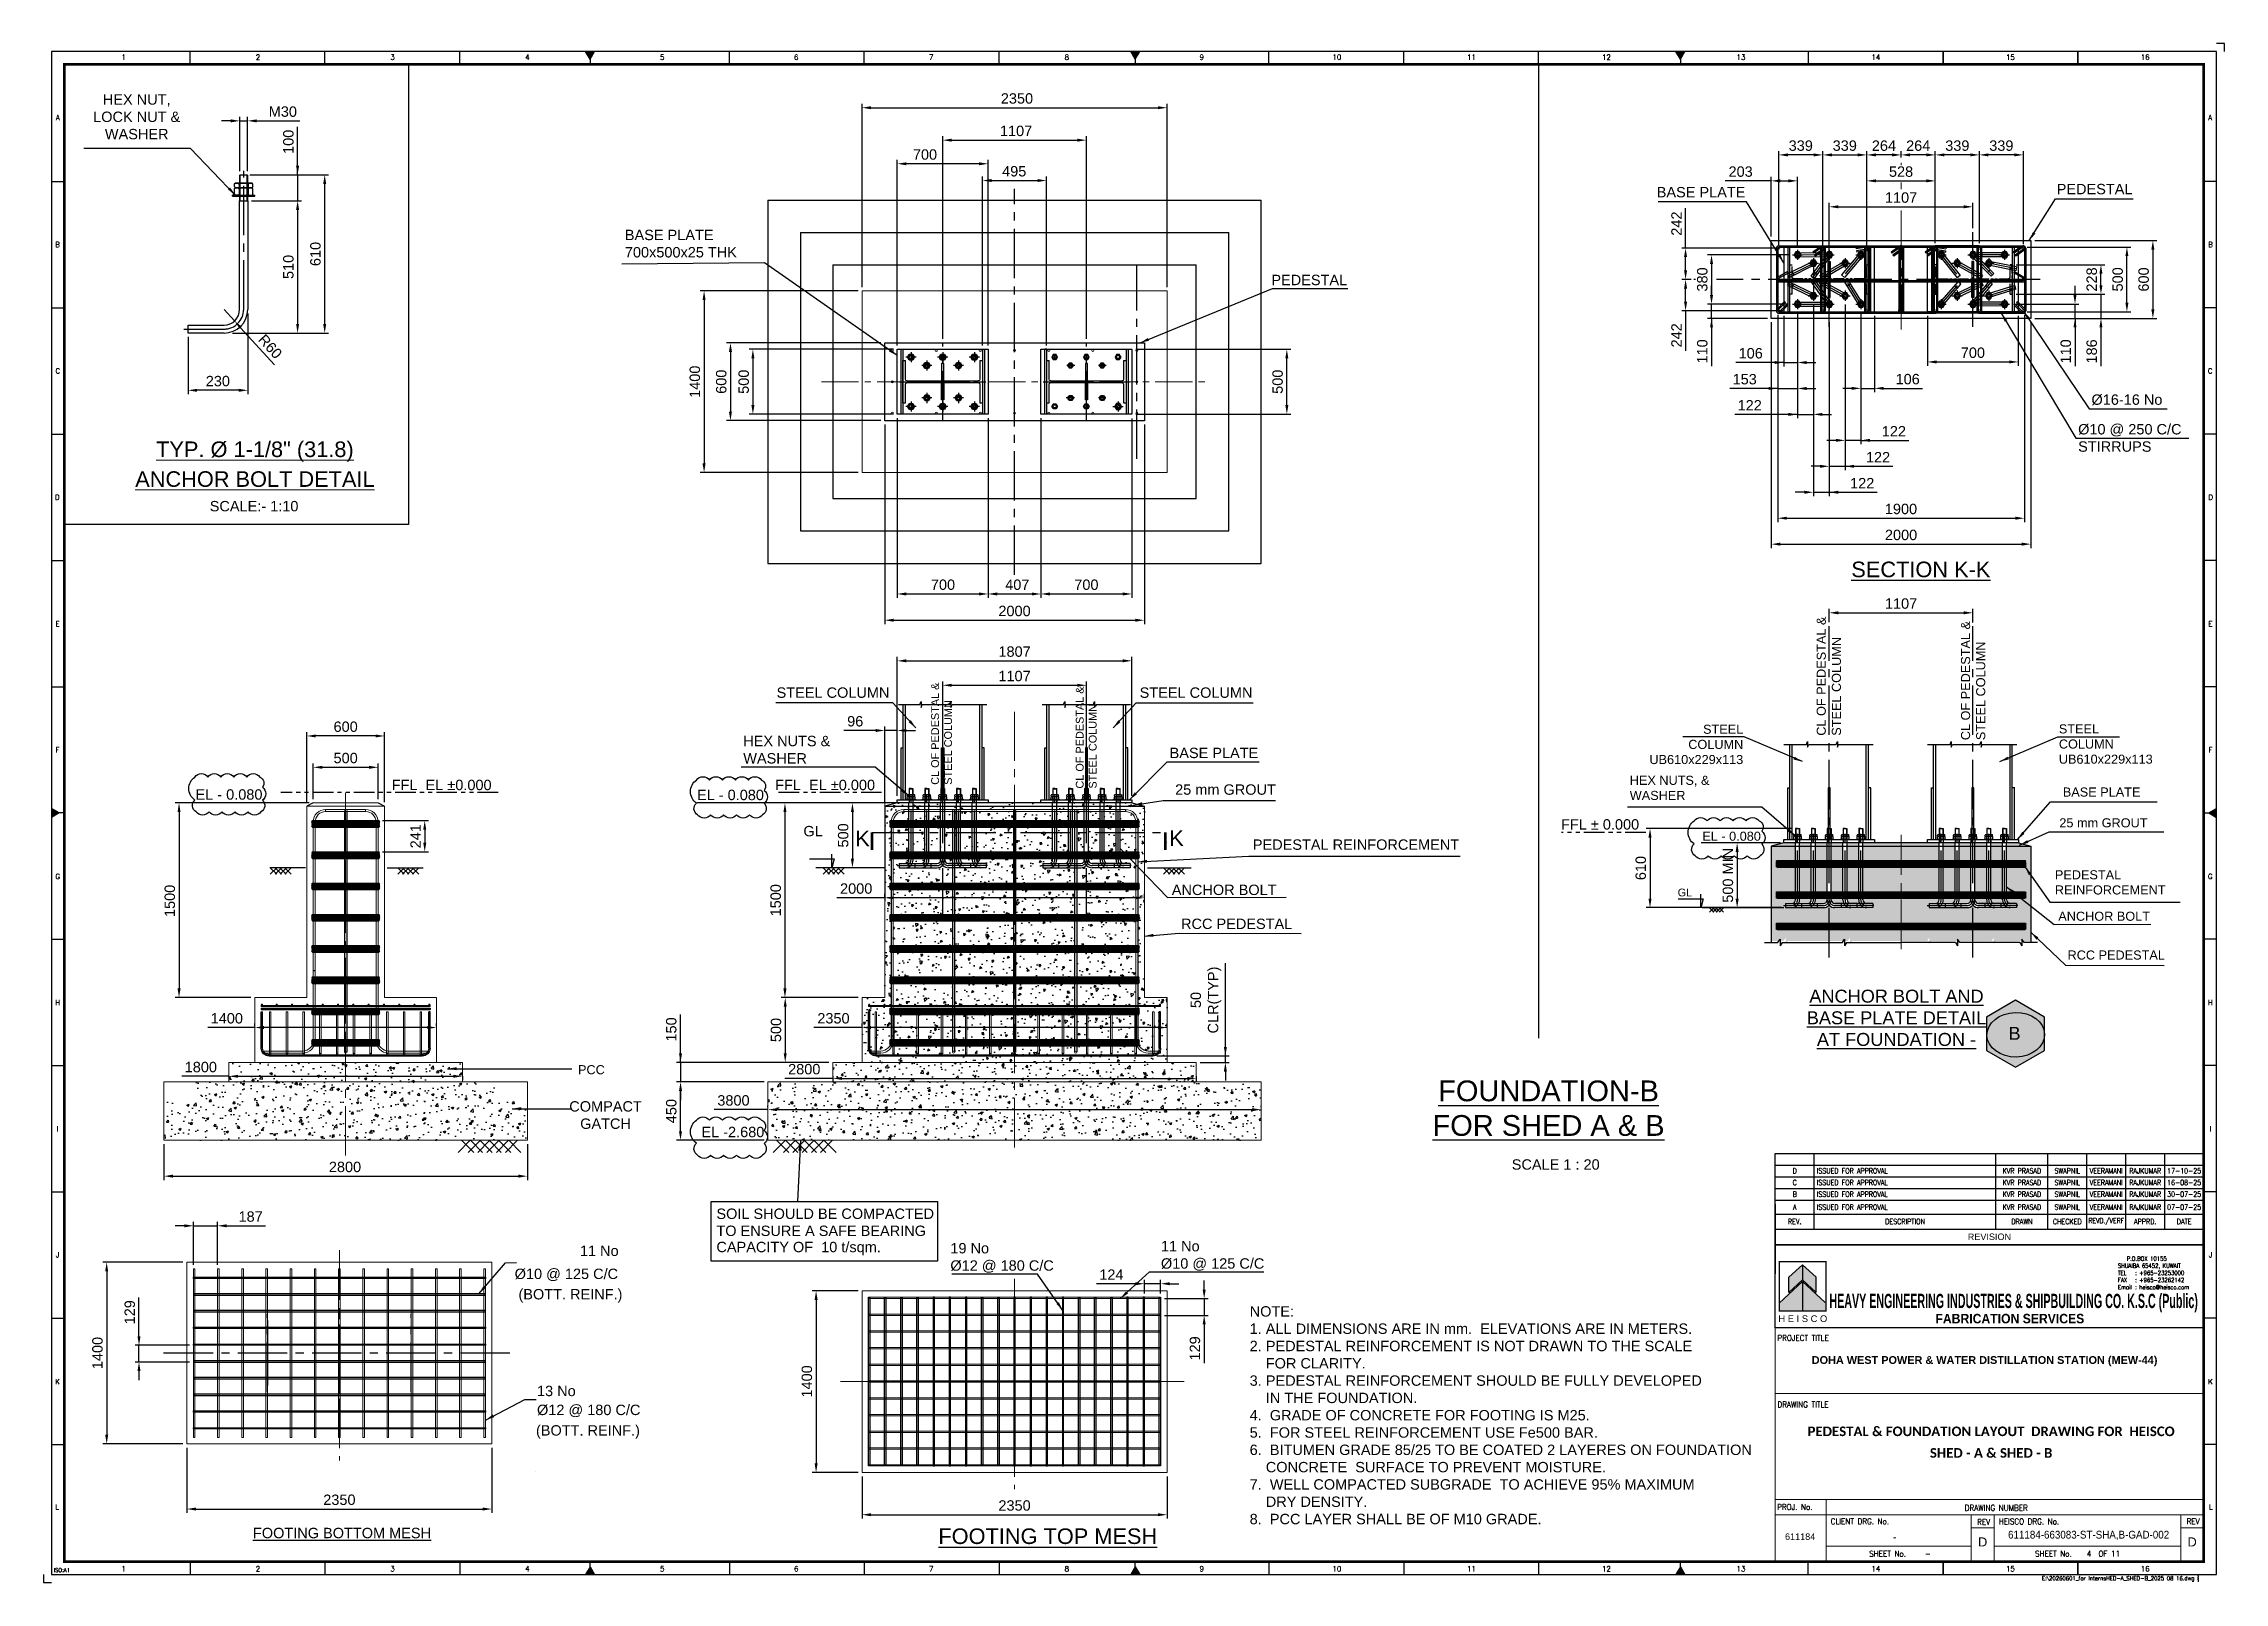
# Model space of a CAD drawing. Header units: millimetres. Extents: x -1055 to 11244, y -20673 to 2560.
# Drawn here: x 3363 to 4203, y 1149 to 1742 of the extents above; entities that cross this region are included whole.
import ezdxf
from ezdxf.enums import TextEntityAlignment as Align

# ---------------------------------------------------------------- set-up
doc = ezdxf.new("R2010")
doc.units = ezdxf.units.MM
doc.linetypes.add('CENTER2', pattern=[28.575, 19.05, -3.175, 3.175, -3.175])
doc.linetypes.add('PHANTOM2', pattern=[31.75, 15.875, -3.175, 3.175, -3.175, 3.175, -3.175])
for name, color, linetype in [('BORDER', 6, 'Continuous'), ('HEISCO', 7, 'Continuous'), ('TABLE', 4, 'Continuous')]:
    doc.layers.add(name, color=color, linetype=linetype)
doc.layers.add('TEXT', color=7, linetype='Continuous', lineweight=13)
doc.styles.add('arial', font='arial.ttf')
doc.styles.add('HEISCO', font='ariblk.ttf')
doc.styles.add('HEISCO.', font='arial.ttf')
doc.styles.add('LOGO', font='ROMANS.SHX')
doc.styles.add('ROMANS', font='romans.shx', dxfattribs={"width": 0.8})
doc.styles.get("Standard").update_dxf_attribs({"font": 'arial.ttf'})
doc.styles.add('STYLE2', font='arial.ttf', dxfattribs={"width": 1.1})
doc.dimstyles.new('ISO-25', dxfattribs={"dimtxt": 4, "dimasz": 3.5, "dimexe": 1.5, "dimexo": 1.5, "dimgap": 1.5, "dimtad": 1, "dimtxsty": 'Standard', "dimcen": 0, "dimadec": 0, "dimazin": 0, "dimtfac": 1, "dimtmove": 0, "dimatfit": 3, "dimfxl": 1, "dimarcsym": 0})

msp = doc.modelspace()

# ---------------------------------------------------------------- texts
at = {"color": 130}
for s, height, p in [('EL - 0.080', 4, (3421.445621, 1452.474892)), ('FFL  EL %%p0.000', 4, (3497.013823, 1456.142478)), ('EL - 0.080', 4, (3614.604599, 1452.3035)), ('FFL  EL %%p0.000', 4, (3644.714266, 1456.142478)), ('K', 6, (3675.576678, 1435.524717)), ('K', 6, (3796.493687, 1435.65065)), ('EL - 0.080', 3.5, (4001.830084, 1436.401638)), ('EL -2.680', 4, (3616.309519, 1322.410636)), ('11 No', 4, (3569.503524, 1276.624415)), ('%%C10 @ 125 C/C', 4, (3544.37824, 1267.749938)), ('(BOTT. REINF.)', 4, (3545.833392, 1259.897319)), ('13 No', 4, (3552.980895, 1222.613873)), ('(BOTT. REINF.)', 4, (3552.578719, 1207.423805)), ('%%C12 @ 180 C/C', 4, (3552.980895, 1215.321148))]:
    msp.add_text(s, height=height, dxfattribs=at).set_placement(p, align=Align.MIDDLE_LEFT)
for s, p in [('TO ENSURE A SAFE BEARING', (3622.078525, 1282.334761)), ('SOIL SHOULD BE COMPACTED', (3622.078525, 1288.906898)), ('CAPACITY OF  10 t/sqm.', (3622.078525, 1276.09123))]:
    msp.add_text(s, height=4, dxfattribs=at).set_placement(p)
at = {"char_height": 4, "attachment_point": 5}
for s, insert in [('HEX NUT,\\PLOCK NUT &\\PWASHER', (3398.785411, 1713.599517)), ('SCALE:- 1:10', (3443.996595, 1563.56079))]:
    msp.add_mtext(s, dxfattribs=dict(at, insert=insert))
at = {"color": 130}
for s, insert, char_height, width, attachment_point in [('BASE PLATE', (4018.432094, 1686.586641), 4, 35.8445579, 3), ('PEDESTAL', (4138.341376, 1687.781478), 4, 12.60763369, 1), ('BASE PLATE\\P700x500x25 THK', (3586.815907, 1670.103557), 4, 63.8859039, 1), ('PEDESTAL', (3835.848864, 1652.744799), 4, 12.60763369, 1), ('{\\LSECTION K-K}', (4059.228997, 1542.212504), 6, 62.29850537, 1), ('STEEL COLUMN', (3688.728741, 1493.728294), 4, 43.90593743, 3), ('STEEL COLUMN', (3785.106007, 1493.728294), 4, 43.90593743, 1), ('STEEL COLUMN\\PUB610x229x113', (4017.609822, 1479.36314), 3.5, 12.60763369, 3), ('STEEL COLUMN\\PUB610x229x113', (4139.163649, 1479.501128), 3.5, 28.81352926, 1), ('HEX NUTS &\\PWASHER', (3632.421066, 1475.079292), 4, 63.02982265, 1), ('BASE PLATE', (3796.644391, 1470.499541), 4, 36.54397824, 1), ('25 mm GROUT', (3798.772907, 1456.370144), 4, 47.74530445, 1), ('HEX NUTS, &\\PWASHER', (3973.886363, 1459.692791), 3.5, 63.02982265, 1), ('BASE PLATE', (4140.700185, 1455.166307), 3.5, 36.74913935, 1), ('       GL', (3655.593755, 1440.354285), 4, 17.24508892, 1), ('                   FFL %%P 0.000', (3917.923537, 1442.950673), 4, 82.76273099, 1), ('25 mm GROUT', (4139.359974, 1443.303513), 3.5, 47.74530445, 1), ('PEDESTAL REINFORCEMENT                ', (3828.699292, 1435.155625), 4, 97.23755869, 1), ('PEDESTAL\\PREINFORCEMENT', (4137.638627, 1423.272362), 3.5, 97.23755869, 1), ('ANCHOR BOLT', (3797.487235, 1417.72875), 4, 44.73548875, 1), ('RCC PEDESTAL', (3801.05482, 1404.63009), 4, 47.46546681, 1), ('ANCHOR BOLT', (4138.956596, 1407.306101), 3.5, 44.73548875, 1), ('RCC PEDESTAL', (4142.524181, 1392.365118), 3.5, 47.46546681, 1), ('19 No\\P%%C12 @ 180 C/C', (3712.206472, 1279.628082), 4, 39.60684707, 1), ('11 No\\P%%C10 @ 125 C/C', (3793.306741, 1280.415286), 4, 48.68504509, 1), ('NOTE:\\P1. ALL DIMENSIONS ARE IN mm.  ELEVATIONS ARE IN METERS.\\P2. PEDESTAL REINFORCEMENT IS NOT DRAWN TO THE SCALE\\P    FOR CLARITY.\\P3. PEDESTAL REINFORCEMENT SHOULD BE FULLY DEVELOPED\\P    IN THE FOUNDATION.\\P4.  GRADE OF CONCRETE FOR FOOTING IS M25.\\P5.  FOR STEEL REINFORCEMENT USE Fe500 BAR.\\P6.  BITUMEN GRADE 85/25 TO BE COATED 2 LAYERES ON FOUNDATION\\P    CONCRETE  SURFACE TO PREVENT MOISTURE.\\P7.  WELL COMPACTED SUBGRADE  TO ACHIEVE 95% MAXIMUM\\P    DRY DENSITY.\\P8.  PCC LAYER SHALL BE OF M10 GRADE.', (3827.487361, 1255.279938), 4, 255.85688563, 1), ('{\\LFOOTING BOTTOM MESH}', (3443.561883, 1169.871415), 4, 115.82139191, 1), ('{\\LFOOTING TOP MESH}', (3707.579695, 1169.64354), 6, 90.23586879, 1)]:
    msp.add_mtext(s, dxfattribs=dict(at, insert=insert, char_height=char_height, width=width, attachment_point=attachment_point))
for s, insert, char_height, width, attachment_point in [('%%C16-16 No', (4151.731648, 1606.641017), 4, 49.96607465, 1), ('%%C10 @ 250 C/C\\PSTIRRUPS', (4146.588998, 1595.228037), 4, 89.93147237, 1), ('       GL', (3984.1946, 1416.207513), 3, 17.24508892, 1), ('{\\LFOUNDATION-B\\PFOR SHED A & B}', (3942.605875, 1331.53701), 8, 225.35033557, 5), ('SCALE 1 : 20', (3928.441661, 1311.888723), 4, 66.42833482, 1)]:
    msp.add_mtext(s, dxfattribs=dict(insert=insert, char_height=char_height, width=width, attachment_point=attachment_point))
at = {"color": 130, "attachment_point": 1, "rotation": 90}
for s, insert, char_height, width in [('CL OF PEDESTAL & STEEL COLUMN', (4045.895247, 1475.119735), 3.5, 46.27016512), ('CL OF PEDESTAL & STEEL COLUMN', (4101.483138, 1473.402805), 3.5, 59.45170308), ('CL OF PEDESTAL &\\PSTEEL COLUMN', (3704.814387, 1456.215828), 3, 68.66263123), ('CL OF PEDESTAL &\\PSTEEL COLUMN', (3760.52476, 1454.746139), 3, 59.45170308)]:
    msp.add_mtext(s, dxfattribs=dict(at, insert=insert, char_height=char_height, width=width))
at = {"color": 130, "attachment_point": 5}
for s, insert, char_height in [('{\\LANCHOR BOLT AND\\PBASE PLATE DETAIL\\PAT FOUNDATION -  }', (4076.626973, 1366.379753), 5), ('B', (4122.104575, 1360.426073), 5), ('PCC', (3573.927381, 1346.389942), 3.5), ('COMPACT\\PGATCH', (3579.383002, 1328.921482), 4)]:
    msp.add_mtext(s, dxfattribs=dict(at, insert=insert, char_height=char_height))
at = {"layer": 'BORDER', "color": 3, "style": 'ROMANS', "width": 0.9}
for s, p in [('PROJECT TITLE', (4030.765517, 1241.922219)), ('DRAWING TITLE', (4030.792542, 1216.296646)), ('PROJ. No.', (4030.669942, 1176.779741)), ('DRAWING NUMBER', (4102.919314, 1176.431458)), ('CLIENT DRG. No.', (4051.301734, 1171.23447)), ('HEISCO DRG. No.', (4116.056722, 1171.214711)), ('SHEET No.    -', (4066.128194, 1158.762709)), ('SHEET No.   4  OF 11', (4130.014337, 1158.762709))]:
    msp.add_text(s, height=2.25, dxfattribs=at).set_placement(p)
for p in [(4110.205048, 1171.008653), (4190.901268, 1171.219813)]:
    msp.add_text('REV', height=2.25, dxfattribs=at).set_placement(p, align=Align.CENTER)
at = {"layer": 'BORDER', "color": 7, "style": 'arial'}
for s, insert, char_height, width, attachment_point in [('{\\fArial|b1|i0|c0|p34;DOHA WEST POWER & WATER DISTILLATION STATION (MEW-44)}', (4110.568882, 1234.081652), 3, 163.24464911, 5), ('{\\fCalibri|b1|i0|c0|p2;\\H1.2308x;PEDESTAL & FOUNDATION LAYOUT  DRAWING FOR  HEISCO}', (4113.077515, 1207.038375), 3, 163.24464911, 5), ('{\\fCalibri|b1|i0|c0|p2;\\H1.2308x;SHED - A & SHED - B}', (4113.077515, 1198.719101), 3, 163.24464911, 5), ('611184', (4039.52276, 1167.728869), 2.5, 24.94987634, 2), ('{\\W0.9;611184-663083-ST-SHA,B-GAD-002}', (4150.63248, 1168.73047), 3, 43.61317739, 2), ('-', (4075.889238, 1167.836301), 3, 47.48534094, 2), ('D', (4109.828442, 1164.426289), 3.5, 6.29727831, 5), ('D', (4190.524663, 1164.426289), 3.5, 8.40928889, 5)]:
    msp.add_mtext(s, dxfattribs=dict(at, insert=insert, char_height=char_height, width=width, attachment_point=attachment_point))
at = {"layer": 'TEXT', "linetype": 'Continuous', "style": 'STYLE2'}
for s, p in [('%%UTYP. %%C 1-1/8" (31.8)', (3444.319342, 1582.508797)), ('%%UANCHOR BOLT DETAIL', (3444.319342, 1571.028983))]:
    msp.add_text(s, height=6, dxfattribs=at).set_placement(p, align=Align.CENTER)

# ---------------------------------------------------------------- blocks, each defined once
blk = doc.blocks.new('A1B')
at = {"layer": 'BORDER', "color": 1}
for p, q in [((56.44, 585), (56.44, 590)), ((56.44, 585), (56.44, 590)), ((108.38, 585), (108.38, 590)), ((108.38, 585), (108.38, 590)), ((160.31, 585), (160.31, 590)), ((160.31, 585), (160.31, 590)), ((264.19, 585), (264.19, 590)), ((316.12, 585), (316.12, 590)), ((368.06, 585), (368.06, 590)), ((471.94, 585), (471.94, 590)), ((523.88, 585), (523.88, 590)), ((575.81, 585), (575.81, 590)), ((679.69, 590), (679.69, 585)), ((731.63, 590), (731.63, 585)), ((731.63, 585), (731.63, 590)), ((731.63, 590), (731.63, 585)), ((783.56, 590), (783.56, 585)), ((783.56, 585), (783.56, 590)), ((3, 539.83), (8, 539.83)), ((837, 539.83), (832, 539.83)), ((3, 491.17), (8, 491.17)), ((837, 491.17), (832, 491.17)), ((3, 442.5), (8, 442.5)), ((837, 442.5), (832, 442.5)), ((3, 393.84), (8, 393.84)), ((837, 393.84), (832, 393.84)), ((3, 345.17), (8, 345.17)), ((837, 345.17), (832, 345.17)), ((3, 247.84), (8, 247.84)), ((837, 247.84), (832, 247.84)), ((3, 199.17), (8, 199.17)), ((837, 199.17), (832, 199.17)), ((3, 150.51), (8, 150.51)), ((837, 150.51), (832, 150.51)), ((3, 101.84), (8, 101.84)), ((837, 101.84), (832, 101.84)), ((3, 53.17), (8, 53.17)), ((837, 53.17), (832, 53.17)), ((56.44, 8), (56.44, 3)), ((108.38, 8), (108.38, 3)), ((160.31, 8), (160.31, 3)), ((264.19, 8), (264.19, 3)), ((316.12, 8), (316.12, 3)), ((368.06, 8), (368.06, 3)), ((471.94, 8), (471.94, 3)), ((523.88, 8), (523.88, 3)), ((575.81, 8), (575.81, 3)), ((679.69, 3), (679.69, 8)), ((731.63, 3), (731.63, 8)), ((731.63, 8), (731.63, 3)), ((731.63, 3), (731.63, 8)), ((783.56, 3), (783.56, 8)), ((783.56, 8), (783.56, 3))]:
    blk.add_line(p, q, dxfattribs=at)
at = {"layer": 'BORDER'}
for p, q in [((210.5, 587), (208.77, 590)), ((210.5, 590), (210.5, 585)), ((210.5, 587), (212.23, 590)), ((420.5, 587), (418.77, 590)), ((420.5, 590), (420.5, 585)), ((420.5, 587), (422.23, 590)), ((630.5, 587), (628.77, 590)), ((630.5, 590), (630.5, 585)), ((630.5, 587), (632.23, 590)), ((210.5, 588), (210.5, 585)), ((210.5, 588), (210.5, 585)), ((420.5, 588), (420.5, 585)), ((6, 296.5), (3, 298.23)), ((8, 296.5), (3, 296.5)), ((6, 296.5), (3, 294.77)), ((832, 296.5), (837, 296.5)), ((834, 296.5), (837, 298.23)), ((834, 296.5), (837, 294.77)), ((210.5, 6), (208.77, 3)), ((210.5, 5), (210.5, 8)), ((210.5, 5), (210.5, 8)), ((210.5, 3), (210.5, 8)), ((210.5, 6), (212.23, 3)), ((420.5, 6), (418.77, 3)), ((420.5, 5), (420.5, 8)), ((420.5, 3), (420.5, 8)), ((420.5, 6), (422.23, 3)), ((630.5, 6), (628.77, 3)), ((630.5, 3), (630.5, 8)), ((630.5, 6), (632.23, 3))]:
    blk.add_line(p, q, dxfattribs=at)
blk.add_lwpolyline([(837, 3), (837, 590), (3, 590), (3, 3)], close=True, dxfattribs=at)
at = {"layer": 'BORDER', "color": 1}
for points in [[(840, 590), (840, 593), (837, 593)], [(0, 3), (0, 0), (3, 0)]]:
    blk.add_lwpolyline(points, dxfattribs=at)
at = {"layer": 'BORDER', "const_width": 1}
blk.add_lwpolyline([(8, 8), (832, 8), (832, 585), (8, 585)], close=True, dxfattribs=at)
at = {"layer": 'BORDER'}
for points in [[(212.23, 590), (208.77, 590), (210.5, 587)], [(422.23, 590), (418.77, 590), (420.5, 587)], [(632.23, 590), (628.77, 590), (630.5, 587)], [(3, 298.23), (3, 294.77), (6, 296.5)], [(837, 298.23), (837, 294.77), (834, 296.5)], [(212.23, 3), (208.77, 3), (210.5, 6)], [(422.23, 3), (418.77, 3), (420.5, 6)], [(632.23, 3), (628.77, 3), (630.5, 6)]]:
    blk.add_solid(points, dxfattribs=at)
at = {"color": 11, "insert": (830.38, 1.34), "char_height": 1.5, "width": 401.355, "attachment_point": 6, "style": 'ROMANS'}
blk.add_mtext('{\\W1;\\C1;E:\\20260601_for Interns\\SHED-A_SHED-B_2025 08 16.dwg }', dxfattribs=at)
at = {"layer": 'BORDER', "color": 1, "style": 'ROMANS'}
for s, height, p in [('1', 2, (30.81, 586.75)), ('2', 2, (82.56, 586.75)), ('3', 2, (134.41, 586.75)), ('4', 2, (186.37, 586.75)), ('5', 2, (238.32, 586.75)), ('6', 2, (289.89, 586.75)), ('7', 2, (341.88, 586.75)), ('8', 2, (394.13, 586.75)), ('9', 2, (446.1, 586.75)), ('10', 2, (498.13, 586.75)), ('11', 2, (549.97, 586.75)), ('12', 2, (601.96, 586.75)), ('13', 2, (653.79, 586.75)), ('14', 2, (705.77, 586.75)), ('15', 2, (757.56, 586.75)), ('16', 2, (809.48, 586.75)), ('A', 2, (5.48, 563.52)), ('A', 2, (834.52, 563.52)), ('B', 2, (5.35, 514.55)), ('B', 2, (834.65, 514.55)), ('C', 2, (5.49, 465.84)), ('C', 2, (834.51, 465.84)), ('D', 2, (5.25, 417.17)), ('D', 2, (834.75, 417.17)), ('E', 2, (5.39, 368.4)), ('E', 2, (834.61, 368.4)), ('F', 2, (5.34, 319.81)), ('F', 2, (834.66, 319.81)), ('G', 2, (5.44, 271.07)), ('G', 2, (834.56, 271.07)), ('H', 2, (5.43, 222.46)), ('H', 2, (834.57, 222.46)), ('I', 2, (5.31, 173.82)), ('I', 2, (834.69, 173.82)), ('J', 2, (5.33, 125.23)), ('J', 2, (834.67, 125.23)), ('K', 2, (5.38, 76.36)), ('K', 2, (834.62, 76.36)), ('L', 2, (5.2, 28.07)), ('L', 2, (834.8, 28.07)), ('ISO:A1', 1.5, (7.03, 4)), ('1', 2, (30.81, 4.25)), ('2', 2, (82.56, 4.25)), ('3', 2, (134.41, 4.25)), ('4', 2, (186.37, 4.25)), ('5', 2, (238.32, 4.25)), ('6', 2, (289.89, 4.25)), ('7', 2, (341.88, 4.25)), ('8', 2, (394.13, 4.25)), ('9', 2, (446.1, 4.25)), ('10', 2, (498.13, 4.25)), ('11', 2, (549.97, 4.25)), ('12', 2, (601.96, 4.25)), ('13', 2, (653.79, 4.25)), ('14', 2, (705.77, 4.25)), ('15', 2, (757.56, 4.25)), ('16', 2, (809.48, 4.25))]:
    blk.add_text(s, height=height, dxfattribs=at).set_placement(p, align=Align.CENTER)
blk = doc.blocks.new('*D27877')
at = {"color": 0, "lineweight": -2}
for p, q in [((3691.74, 1597.53), (3691.74, 1528.24)), ((3726.74, 1597.53), (3726.74, 1528.24)), ((3695.24, 1529.74), (3723.24, 1529.74))]:
    blk.add_line(p, q, dxfattribs=at)
at = {"color": 0}
for points in [[(3695.24, 1530.33), (3695.24, 1529.16), (3691.74, 1529.74)], [(3723.24, 1529.16), (3723.24, 1530.33), (3726.74, 1529.74)]]:
    blk.add_solid(points, dxfattribs=at)
at = {"layer": 'Defpoints', "color": 0}
for p in [(3691.74, 1599.03), (3726.74, 1599.03), (3726.74, 1529.74)]:
    blk.add_point(p, dxfattribs=at)
at = {"color": 0, "insert": (3709.35, 1533.29), "char_height": 4, "attachment_point": 5}
blk.add_mtext('700', dxfattribs=at)
blk = doc.blocks.new('*D27878')
at = {"color": 0, "lineweight": -2}
for p, q in [((3726.74, 1597.53), (3726.74, 1528.24)), ((3747.09, 1597.53), (3747.09, 1528.24)), ((3730.24, 1529.74), (3743.59, 1529.74))]:
    blk.add_line(p, q, dxfattribs=at)
at = {"color": 0}
for points in [[(3730.24, 1530.33), (3730.24, 1529.16), (3726.74, 1529.74)], [(3743.59, 1529.16), (3743.59, 1530.33), (3747.09, 1529.74)]]:
    blk.add_solid(points, dxfattribs=at)
at = {"layer": 'Defpoints', "color": 0}
for p in [(3726.74, 1599.03), (3747.09, 1599.03), (3747.09, 1529.74)]:
    blk.add_point(p, dxfattribs=at)
at = {"color": 0, "insert": (3737.98, 1533.29), "char_height": 4, "attachment_point": 5}
blk.add_mtext('407', dxfattribs=at)
blk = doc.blocks.new('*D27879')
at = {"color": 0, "lineweight": -2}
for p, q in [((3747.09, 1597.4), (3747.09, 1528.24)), ((3782.09, 1597.4), (3782.09, 1528.24)), ((3750.59, 1529.74), (3778.59, 1529.74))]:
    blk.add_line(p, q, dxfattribs=at)
at = {"color": 0}
for points in [[(3750.59, 1530.33), (3750.59, 1529.16), (3747.09, 1529.74)], [(3778.59, 1529.16), (3778.59, 1530.33), (3782.09, 1529.74)]]:
    blk.add_solid(points, dxfattribs=at)
at = {"layer": 'Defpoints', "color": 0}
for p in [(3747.09, 1598.9), (3782.09, 1598.9), (3782.09, 1529.74)]:
    blk.add_point(p, dxfattribs=at)
at = {"color": 0, "insert": (3764.59, 1533.29), "char_height": 4, "attachment_point": 5}
blk.add_mtext('700', dxfattribs=at)
blk = doc.blocks.new('*D27880')
at = {"color": 0, "lineweight": -2}
for p, q in [((3709.24, 1628.03), (3709.24, 1706.13)), ((3764.59, 1628.03), (3764.59, 1706.13)), ((3712.74, 1704.63), (3761.09, 1704.63))]:
    blk.add_line(p, q, dxfattribs=at)
at = {"color": 0}
for points in [[(3712.74, 1705.21), (3712.74, 1704.04), (3709.24, 1704.63)], [(3761.09, 1704.04), (3761.09, 1705.21), (3764.59, 1704.63)]]:
    blk.add_solid(points, dxfattribs=at)
at = {"layer": 'Defpoints', "color": 0}
for p in [(3764.59, 1704.63), (3709.24, 1626.53), (3764.59, 1626.53)]:
    blk.add_point(p, dxfattribs=at)
at = {"color": 0, "insert": (3737.51, 1708.17), "char_height": 4, "attachment_point": 5}
blk.add_mtext('1107', dxfattribs=at)
blk = doc.blocks.new('*D27881')
at = {"color": 0, "lineweight": -2}
for p, q in [((3685.42, 1626.53), (3625.99, 1626.53)), ((3627.49, 1623.03), (3627.49, 1600.03)), ((3685.42, 1596.53), (3625.99, 1596.53))]:
    blk.add_line(p, q, dxfattribs=at)
at = {"color": 0}
for points in [[(3628.08, 1623.03), (3626.91, 1623.03), (3627.49, 1626.53)], [(3626.91, 1600.03), (3628.08, 1600.03), (3627.49, 1596.53)]]:
    blk.add_solid(points, dxfattribs=at)
at = {"layer": 'Defpoints', "color": 0}
for p in [(3686.92, 1626.53), (3627.49, 1596.53), (3686.92, 1596.53)]:
    blk.add_point(p, dxfattribs=at)
at = {"color": 0, "insert": (3623.95, 1611.53), "char_height": 4, "attachment_point": 5, "rotation": 90}
blk.add_mtext('600', dxfattribs=at)
blk = doc.blocks.new('*D27882')
at = {"color": 0, "lineweight": -2}
for p, q in [((3686.92, 1595.03), (3686.92, 1518.13)), ((3786.92, 1595.03), (3786.92, 1518.13)), ((3690.42, 1519.63), (3783.42, 1519.63))]:
    blk.add_line(p, q, dxfattribs=at)
at = {"color": 0}
for points in [[(3690.42, 1520.21), (3690.42, 1519.04), (3686.92, 1519.63)], [(3783.42, 1519.04), (3783.42, 1520.21), (3786.92, 1519.63)]]:
    blk.add_solid(points, dxfattribs=at)
at = {"layer": 'Defpoints', "color": 0}
for p in [(3686.92, 1596.53), (3786.92, 1596.53), (3786.92, 1519.63)]:
    blk.add_point(p, dxfattribs=at)
at = {"color": 0, "insert": (3736.91, 1523.17), "char_height": 4, "attachment_point": 5}
blk.add_mtext('2000', dxfattribs=at)
blk = doc.blocks.new('*D27883')
at = {"color": 0, "lineweight": -2}
for p, q in [((3724.55, 1625.53), (3724.55, 1690.57)), ((3728.05, 1689.07), (3745.79, 1689.07)), ((3749.29, 1625.53), (3749.29, 1690.57))]:
    blk.add_line(p, q, dxfattribs=at)
at = {"color": 0}
for points in [[(3728.05, 1689.65), (3728.05, 1688.49), (3724.55, 1689.07)], [(3745.79, 1688.49), (3745.79, 1689.65), (3749.29, 1689.07)]]:
    blk.add_solid(points, dxfattribs=at)
at = {"layer": 'Defpoints', "color": 0}
for p in [(3749.29, 1689.07), (3724.55, 1624.03), (3749.29, 1624.03)]:
    blk.add_point(p, dxfattribs=at)
at = {"color": 0, "insert": (3736.79, 1692.61), "char_height": 4, "attachment_point": 5}
blk.add_mtext('495', dxfattribs=at)
blk = doc.blocks.new('*D27884')
at = {"color": 0, "lineweight": -2}
for p, q in [((3690.24, 1624.03), (3634.64, 1624.03)), ((3636.14, 1620.53), (3636.14, 1602.53)), ((3690.24, 1599.03), (3634.64, 1599.03))]:
    blk.add_line(p, q, dxfattribs=at)
at = {"color": 0}
for points in [[(3636.72, 1620.53), (3635.56, 1620.53), (3636.14, 1624.03)], [(3635.56, 1602.53), (3636.72, 1602.53), (3636.14, 1599.03)]]:
    blk.add_solid(points, dxfattribs=at)
at = {"layer": 'Defpoints', "color": 0}
for p in [(3691.74, 1624.03), (3636.14, 1599.03), (3691.74, 1599.03)]:
    blk.add_point(p, dxfattribs=at)
at = {"color": 0, "insert": (3632.6, 1611.53), "char_height": 4, "attachment_point": 5, "rotation": 90}
blk.add_mtext('500', dxfattribs=at)
blk = doc.blocks.new('*D27885')
at = {"color": 0, "lineweight": -2}
for p, q in [((3783.59, 1624.03), (3843.3, 1624.03)), ((3841.8, 1602.53), (3841.8, 1620.53)), ((3783.59, 1599.03), (3843.3, 1599.03))]:
    blk.add_line(p, q, dxfattribs=at)
at = {"color": 0}
for points in [[(3842.39, 1620.53), (3841.22, 1620.53), (3841.8, 1624.03)], [(3841.22, 1602.53), (3842.39, 1602.53), (3841.8, 1599.03)]]:
    blk.add_solid(points, dxfattribs=at)
at = {"layer": 'Defpoints', "color": 0}
for p in [(3782.09, 1624.03), (3841.8, 1624.03), (3782.09, 1599.03)]:
    blk.add_point(p, dxfattribs=at)
at = {"color": 0, "insert": (3838.26, 1611.53), "char_height": 4, "attachment_point": 5, "rotation": 90}
blk.add_mtext('500', dxfattribs=at)
blk = doc.blocks.new('*D27886')
at = {"color": 0, "lineweight": -2}
for p, q in [((3691.74, 1625.53), (3691.74, 1697.03)), ((3726.74, 1625.53), (3726.74, 1697.03)), ((3723.24, 1695.53), (3695.24, 1695.53))]:
    blk.add_line(p, q, dxfattribs=at)
at = {"color": 0}
for points in [[(3695.24, 1696.11), (3695.24, 1694.94), (3691.74, 1695.53)], [(3723.24, 1694.94), (3723.24, 1696.11), (3726.74, 1695.53)]]:
    blk.add_solid(points, dxfattribs=at)
at = {"layer": 'Defpoints', "color": 0}
for p in [(3691.74, 1695.53), (3691.74, 1624.03), (3726.74, 1624.03)]:
    blk.add_point(p, dxfattribs=at)
at = {"color": 0, "insert": (3702.42, 1699.07), "char_height": 4, "attachment_point": 5}
blk.add_mtext('700', dxfattribs=at)
blk = doc.blocks.new('*D27887')
at = {"color": 0, "lineweight": -2}
for p, q in [((3678.17, 1648.03), (3678.17, 1718.63)), ((3681.67, 1717.13), (3792.17, 1717.13)), ((3795.67, 1648.03), (3795.67, 1718.63))]:
    blk.add_line(p, q, dxfattribs=at)
at = {"color": 0}
for points in [[(3681.67, 1717.71), (3681.67, 1716.55), (3678.17, 1717.13)], [(3792.17, 1716.55), (3792.17, 1717.71), (3795.67, 1717.13)]]:
    blk.add_solid(points, dxfattribs=at)
at = {"layer": 'Defpoints', "color": 0}
for p in [(3795.67, 1717.13), (3678.17, 1646.53), (3795.67, 1646.53)]:
    blk.add_point(p, dxfattribs=at)
at = {"color": 0, "insert": (3737.84, 1720.68), "char_height": 4, "attachment_point": 5}
blk.add_mtext('2350', dxfattribs=at)
blk = doc.blocks.new('*D27888')
at = {"color": 0, "lineweight": -2}
for p, q in [((3676.67, 1646.53), (3615.83, 1646.53)), ((3617.33, 1643.03), (3617.33, 1580.03)), ((3676.67, 1576.53), (3615.83, 1576.53))]:
    blk.add_line(p, q, dxfattribs=at)
at = {"color": 0}
for points in [[(3617.91, 1643.03), (3616.74, 1643.03), (3617.33, 1646.53)], [(3616.74, 1580.03), (3617.91, 1580.03), (3617.33, 1576.53)]]:
    blk.add_solid(points, dxfattribs=at)
at = {"layer": 'Defpoints', "color": 0}
for p in [(3678.17, 1646.53), (3617.33, 1576.53), (3678.17, 1576.53)]:
    blk.add_point(p, dxfattribs=at)
at = {"color": 0, "insert": (3613.78, 1611.53), "char_height": 4, "attachment_point": 5, "rotation": 90}
blk.add_mtext('1400', dxfattribs=at)
blk = doc.blocks.new('*D27889')
at = {"color": 0, "lineweight": -2}
for p, q in [((3684.6, 1449.21), (3672.98, 1449.21)), ((3674.48, 1445.71), (3674.48, 1427.71)), ((3685.42, 1424.21), (3672.98, 1424.21))]:
    blk.add_line(p, q, dxfattribs=at)
at = {"color": 0}
for points in [[(3675.06, 1445.71), (3673.89, 1445.71), (3674.48, 1449.21)], [(3673.89, 1427.71), (3675.06, 1427.71), (3674.48, 1424.21)]]:
    blk.add_solid(points, dxfattribs=at)
at = {"layer": 'Defpoints', "color": 0}
for p in [(3686.1, 1449.21), (3674.48, 1424.21), (3686.92, 1424.21)]:
    blk.add_point(p, dxfattribs=at)
at = {"color": 0, "insert": (3670.93, 1436.71), "char_height": 4, "attachment_point": 5, "rotation": 90}
blk.add_mtext('500 ', dxfattribs=at)
blk = doc.blocks.new('*D27890')
at = {"color": 0, "lineweight": -2}
for p, q in [((3690.24, 1449.21), (3646.98, 1449.21)), ((3648.48, 1445.71), (3648.48, 1377.71)), ((3676.67, 1374.21), (3646.98, 1374.21))]:
    blk.add_line(p, q, dxfattribs=at)
at = {"color": 0}
for points in [[(3649.07, 1445.71), (3647.9, 1445.71), (3648.48, 1449.21)], [(3647.9, 1377.71), (3649.07, 1377.71), (3648.48, 1374.21)]]:
    blk.add_solid(points, dxfattribs=at)
at = {"layer": 'Defpoints', "color": 0}
for p in [(3691.74, 1449.21), (3648.48, 1374.21), (3678.17, 1374.21)]:
    blk.add_point(p, dxfattribs=at)
at = {"color": 0, "insert": (3644.94, 1411.71), "char_height": 4, "attachment_point": 5, "rotation": 90}
blk.add_mtext('1500', dxfattribs=at)
blk = doc.blocks.new('*D27891')
at = {"color": 0, "lineweight": -2}
for p, q in [((3676.67, 1374.21), (3647.09, 1374.21)), ((3648.59, 1370.71), (3648.59, 1352.71)), ((3665.42, 1349.21), (3647.09, 1349.21))]:
    blk.add_line(p, q, dxfattribs=at)
at = {"color": 0}
for points in [[(3649.17, 1370.71), (3648.01, 1370.71), (3648.59, 1374.21)], [(3648.01, 1352.71), (3649.17, 1352.71), (3648.59, 1349.21)]]:
    blk.add_solid(points, dxfattribs=at)
at = {"layer": 'Defpoints', "color": 0}
for p in [(3678.17, 1374.21), (3648.59, 1349.21), (3666.92, 1349.21)]:
    blk.add_point(p, dxfattribs=at)
at = {"color": 0, "insert": (3645.05, 1361.71), "char_height": 4, "attachment_point": 5, "rotation": 90}
blk.add_mtext('500', dxfattribs=at)
blk = doc.blocks.new('*D27892')
at = {"color": 0, "lineweight": -2}
for p, q in [((3608.26, 1349.21), (3608.26, 1367.65)), ((3608.26, 1352.71), (3608.26, 1356.21)), ((3665.42, 1349.21), (3606.76, 1349.21)), ((3608.26, 1349.21), (3608.26, 1341.71)), ((3640.42, 1341.71), (3606.76, 1341.71)), ((3608.26, 1338.21), (3608.26, 1334.71))]:
    blk.add_line(p, q, dxfattribs=at)
at = {"color": 0}
for points in [[(3607.67, 1352.71), (3608.84, 1352.71), (3608.26, 1349.21)], [(3608.84, 1338.21), (3607.67, 1338.21), (3608.26, 1341.71)]]:
    blk.add_solid(points, dxfattribs=at)
at = {"layer": 'Defpoints', "color": 0}
for p in [(3666.92, 1349.21), (3608.26, 1341.71), (3641.92, 1341.71)]:
    blk.add_point(p, dxfattribs=at)
at = {"color": 0, "insert": (3604.71, 1361.93), "char_height": 4, "attachment_point": 5, "rotation": 90}
blk.add_mtext('150', dxfattribs=at)
blk = doc.blocks.new('*D27893')
at = {"color": 0, "lineweight": -2}
for p, q in [((3640.42, 1341.71), (3606.76, 1341.71)), ((3608.26, 1322.71), (3608.26, 1338.21)), ((3640.42, 1319.21), (3606.76, 1319.21))]:
    blk.add_line(p, q, dxfattribs=at)
at = {"color": 0}
for points in [[(3608.84, 1338.21), (3607.67, 1338.21), (3608.26, 1341.71)], [(3607.67, 1322.71), (3608.84, 1322.71), (3608.26, 1319.21)]]:
    blk.add_solid(points, dxfattribs=at)
at = {"layer": 'Defpoints', "color": 0}
for p in [(3608.26, 1341.71), (3641.92, 1341.71), (3641.92, 1319.21)]:
    blk.add_point(p, dxfattribs=at)
at = {"color": 0, "insert": (3604.71, 1330.46), "char_height": 4, "attachment_point": 5, "rotation": 90}
blk.add_mtext('450', dxfattribs=at)
blk = doc.blocks.new('*D27894')
at = {"color": 0, "lineweight": -2}
for p, q in [((3691.74, 1451.96), (3691.74, 1505.48)), ((3695.24, 1503.98), (3778.59, 1503.98)), ((3782.09, 1451.96), (3782.09, 1505.48))]:
    blk.add_line(p, q, dxfattribs=at)
at = {"color": 0}
for points in [[(3695.24, 1504.57), (3695.24, 1503.4), (3691.74, 1503.98)], [(3778.59, 1503.4), (3778.59, 1504.57), (3782.09, 1503.98)]]:
    blk.add_solid(points, dxfattribs=at)
at = {"layer": 'Defpoints', "color": 0}
for p in [(3782.09, 1503.98), (3691.74, 1450.46), (3782.09, 1450.46)]:
    blk.add_point(p, dxfattribs=at)
at = {"color": 0, "insert": (3736.93, 1507.52), "char_height": 4, "attachment_point": 5}
blk.add_mtext('1807', dxfattribs=at)
blk = doc.blocks.new('*D27895')
at = {"color": 0, "lineweight": -2}
for p, q in [((3686.92, 1412.65), (3668.42, 1412.65)), ((3686.92, 1412.58), (3686.92, 1414.15)), ((3783.42, 1412.65), (3690.42, 1412.65)), ((3786.92, 1412.58), (3786.92, 1414.15))]:
    blk.add_line(p, q, dxfattribs=at)
at = {"color": 0}
for points in [[(3690.42, 1413.24), (3690.42, 1412.07), (3686.92, 1412.65)], [(3783.42, 1412.07), (3783.42, 1413.24), (3786.92, 1412.65)]]:
    blk.add_solid(points, dxfattribs=at)
at = {"layer": 'Defpoints', "color": 0}
for p in [(3686.92, 1412.65), (3686.92, 1411.08), (3786.92, 1411.08)]:
    blk.add_point(p, dxfattribs=at)
at = {"color": 0, "insert": (3675.92, 1416.2), "char_height": 4, "attachment_point": 5}
blk.add_mtext('2000', dxfattribs=at)
blk = doc.blocks.new('*D27896')
at = {"color": 0, "lineweight": -2}
for p, q in [((3678.17, 1362.66), (3659.67, 1362.66)), ((3678.17, 1363.21), (3678.17, 1364.16)), ((3792.17, 1362.66), (3681.67, 1362.66)), ((3795.67, 1363.21), (3795.67, 1364.16))]:
    blk.add_line(p, q, dxfattribs=at)
at = {"color": 0}
for points in [[(3681.67, 1363.24), (3681.67, 1362.08), (3678.17, 1362.66)], [(3792.17, 1362.08), (3792.17, 1363.24), (3795.67, 1362.66)]]:
    blk.add_solid(points, dxfattribs=at)
at = {"layer": 'Defpoints', "color": 0}
for p in [(3678.17, 1362.66), (3678.17, 1361.71), (3795.67, 1361.71)]:
    blk.add_point(p, dxfattribs=at)
at = {"color": 0, "insert": (3667.17, 1366.2), "char_height": 4, "attachment_point": 5}
blk.add_mtext('2350', dxfattribs=at)
blk = doc.blocks.new('*D27897')
at = {"color": 0, "lineweight": -2}
for p, q in [((3666.92, 1343.06), (3648.42, 1343.06)), ((3666.92, 1343.96), (3666.92, 1341.56)), ((3670.42, 1343.06), (3803.42, 1343.06)), ((3806.92, 1343.96), (3806.92, 1341.56))]:
    blk.add_line(p, q, dxfattribs=at)
at = {"color": 0}
for points in [[(3670.42, 1343.64), (3670.42, 1342.47), (3666.92, 1343.06)], [(3803.42, 1342.47), (3803.42, 1343.64), (3806.92, 1343.06)]]:
    blk.add_solid(points, dxfattribs=at)
at = {"layer": 'Defpoints', "color": 0}
for p in [(3666.92, 1345.46), (3806.92, 1345.46), (3806.92, 1343.06)]:
    blk.add_point(p, dxfattribs=at)
at = {"color": 0, "insert": (3655.92, 1346.6), "char_height": 4, "attachment_point": 5}
blk.add_mtext('2800', dxfattribs=at)
blk = doc.blocks.new('*D27898')
at = {"color": 0, "lineweight": -2}
for p, q in [((3641.92, 1331.02), (3621.19, 1331.02)), ((3641.92, 1331.96), (3641.92, 1332.52)), ((3645.42, 1331.02), (3828.42, 1331.02)), ((3831.92, 1331.96), (3831.92, 1332.52))]:
    blk.add_line(p, q, dxfattribs=at)
at = {"color": 0}
for points in [[(3645.42, 1331.6), (3645.42, 1330.43), (3641.92, 1331.02)], [(3828.42, 1330.43), (3828.42, 1331.6), (3831.92, 1331.02)]]:
    blk.add_solid(points, dxfattribs=at)
at = {"layer": 'Defpoints', "color": 0}
for p in [(3641.92, 1330.46), (3831.92, 1331.02), (3831.92, 1330.46)]:
    blk.add_point(p, dxfattribs=at)
at = {"color": 0, "insert": (3628.65, 1334.56), "char_height": 4, "attachment_point": 5}
blk.add_mtext('3800', dxfattribs=at)
blk = doc.blocks.new('*D27899')
at = {"color": 0, "lineweight": -2}
for p, q in [((3709.24, 1448.41), (3709.24, 1496.05)), ((3764.59, 1448.41), (3764.59, 1496.05)), ((3712.74, 1494.55), (3761.09, 1494.55))]:
    blk.add_line(p, q, dxfattribs=at)
at = {"color": 0}
for points in [[(3712.74, 1495.14), (3712.74, 1493.97), (3709.24, 1494.55)], [(3761.09, 1493.97), (3761.09, 1495.14), (3764.59, 1494.55)]]:
    blk.add_solid(points, dxfattribs=at)
at = {"layer": 'Defpoints', "color": 0}
for p in [(3764.59, 1494.55), (3709.24, 1446.91), (3764.59, 1446.91)]:
    blk.add_point(p, dxfattribs=at)
at = {"color": 0, "insert": (3736.92, 1498.1), "char_height": 4, "attachment_point": 5}
blk.add_mtext('1107', dxfattribs=at)
blk = doc.blocks.new('*D27900')
at = {"color": 0, "lineweight": -2}
for p, q in [((4031.71, 1433.82), (4013.75, 1433.82)), ((4015.25, 1430.32), (4015.25, 1412.32)), ((4029.21, 1408.82), (4013.75, 1408.82))]:
    blk.add_line(p, q, dxfattribs=at)
at = {"color": 0}
for points in [[(4015.83, 1430.32), (4014.66, 1430.32), (4015.25, 1433.82)], [(4014.66, 1412.32), (4015.83, 1412.32), (4015.25, 1408.82)]]:
    blk.add_solid(points, dxfattribs=at)
at = {"layer": 'Defpoints', "color": 0}
for p in [(4033.21, 1433.82), (4015.25, 1408.82), (4030.71, 1408.82)]:
    blk.add_point(p, dxfattribs=at)
at = {"color": 0, "insert": (4011.71, 1421.32), "char_height": 4, "attachment_point": 5, "rotation": 90}
blk.add_mtext('500 MIN', dxfattribs=at)
blk = doc.blocks.new('*D27901')
at = {"color": 0, "lineweight": -2}
for p, q in [((3465.27, 1449.21), (3413.59, 1449.21)), ((3415.09, 1445.71), (3415.09, 1377.71)), ((3442.77, 1374.21), (3413.59, 1374.21))]:
    blk.add_line(p, q, dxfattribs=at)
at = {"color": 0}
for points in [[(3415.68, 1445.71), (3414.51, 1445.71), (3415.09, 1449.21)], [(3414.51, 1377.71), (3415.68, 1377.71), (3415.09, 1374.21)]]:
    blk.add_solid(points, dxfattribs=at)
at = {"layer": 'Defpoints', "color": 0}
for p in [(3466.77, 1449.21), (3415.09, 1374.21), (3444.27, 1374.21)]:
    blk.add_point(p, dxfattribs=at)
at = {"color": 0, "insert": (3411.55, 1411.47), "char_height": 4, "attachment_point": 5, "rotation": 90}
blk.add_mtext('1500', dxfattribs=at)
blk = doc.blocks.new('*D27902')
at = {"color": 0, "lineweight": -2}
for p, q in [((3464.27, 1449.46), (3464.27, 1476.52)), ((3490.77, 1475.02), (3467.77, 1475.02)), ((3494.27, 1449.46), (3494.27, 1476.52))]:
    blk.add_line(p, q, dxfattribs=at)
at = {"color": 0}
for points in [[(3467.77, 1475.61), (3467.77, 1474.44), (3464.27, 1475.02)], [(3490.77, 1474.44), (3490.77, 1475.61), (3494.27, 1475.02)]]:
    blk.add_solid(points, dxfattribs=at)
at = {"layer": 'Defpoints', "color": 0}
for p in [(3464.27, 1475.02), (3464.27, 1447.96), (3494.27, 1447.96)]:
    blk.add_point(p, dxfattribs=at)
at = {"color": 0, "insert": (3479.27, 1478.57), "char_height": 4, "attachment_point": 5}
blk.add_mtext('600', dxfattribs=at)
blk = doc.blocks.new('*D27903')
at = {"color": 0, "lineweight": -2}
for p, q in [((3444.27, 1362.66), (3426.21, 1362.66)), ((3444.27, 1363.21), (3444.27, 1364.16)), ((3510.77, 1362.66), (3447.77, 1362.66)), ((3514.27, 1363.21), (3514.27, 1364.16))]:
    blk.add_line(p, q, dxfattribs=at)
at = {"color": 0}
for points in [[(3447.77, 1363.24), (3447.77, 1362.08), (3444.27, 1362.66)], [(3510.77, 1362.08), (3510.77, 1363.24), (3514.27, 1362.66)]]:
    blk.add_solid(points, dxfattribs=at)
at = {"layer": 'Defpoints', "color": 0}
for p in [(3444.27, 1362.66), (3444.27, 1361.71), (3514.27, 1361.71)]:
    blk.add_point(p, dxfattribs=at)
at = {"color": 0, "insert": (3433.49, 1366.2), "char_height": 4, "attachment_point": 5}
blk.add_mtext('1400', dxfattribs=at)
blk = doc.blocks.new('*D27904')
at = {"color": 0, "lineweight": -2}
for p, q in [((3434.27, 1343.88), (3416.21, 1343.88)), ((3434.27, 1343.96), (3434.27, 1342.38)), ((3437.77, 1343.88), (3520.77, 1343.88)), ((3524.27, 1343.96), (3524.27, 1342.38))]:
    blk.add_line(p, q, dxfattribs=at)
at = {"color": 0}
for points in [[(3437.77, 1344.46), (3437.77, 1343.3), (3434.27, 1343.88)], [(3520.77, 1343.3), (3520.77, 1344.46), (3524.27, 1343.88)]]:
    blk.add_solid(points, dxfattribs=at)
at = {"layer": 'Defpoints', "color": 0}
for p in [(3434.27, 1345.46), (3524.27, 1345.46), (3524.27, 1343.88)]:
    blk.add_point(p, dxfattribs=at)
at = {"color": 0, "insert": (3423.49, 1347.42), "char_height": 4, "attachment_point": 5}
blk.add_mtext('1800', dxfattribs=at)
blk = doc.blocks.new('*D27905')
at = {"color": 0, "lineweight": -2}
for p, q in [((3409.27, 1317.71), (3409.27, 1303.89)), ((3549.27, 1317.71), (3549.27, 1303.89)), ((3412.77, 1305.39), (3545.77, 1305.39))]:
    blk.add_line(p, q, dxfattribs=at)
at = {"color": 0}
for points in [[(3412.77, 1305.98), (3412.77, 1304.81), (3409.27, 1305.39)], [(3545.77, 1304.81), (3545.77, 1305.98), (3549.27, 1305.39)]]:
    blk.add_solid(points, dxfattribs=at)
at = {"layer": 'Defpoints', "color": 0}
for p in [(3409.27, 1319.21), (3549.27, 1319.21), (3549.27, 1305.39)]:
    blk.add_point(p, dxfattribs=at)
at = {"color": 0, "insert": (3479.02, 1308.93), "char_height": 4, "attachment_point": 5}
blk.add_mtext('2800', dxfattribs=at)
blk = doc.blocks.new('*D27906')
at = {"color": 0, "lineweight": -2}
for p, q in [((3466.77, 1450.71), (3466.77, 1464.45)), ((3470.27, 1462.95), (3488.27, 1462.95)), ((3491.77, 1450.71), (3491.77, 1464.45))]:
    blk.add_line(p, q, dxfattribs=at)
at = {"color": 0}
for points in [[(3470.27, 1463.54), (3470.27, 1462.37), (3466.77, 1462.95)], [(3488.27, 1462.37), (3488.27, 1463.54), (3491.77, 1462.95)]]:
    blk.add_solid(points, dxfattribs=at)
at = {"layer": 'Defpoints', "color": 0}
for p in [(3491.77, 1462.95), (3466.77, 1449.21), (3491.77, 1449.21)]:
    blk.add_point(p, dxfattribs=at)
at = {"color": 0, "insert": (3479.27, 1466.5), "char_height": 4, "attachment_point": 5}
blk.add_mtext('500', dxfattribs=at)
blk = doc.blocks.new('*D27907')
at = {"color": 0, "lineweight": -2}
for p, q in [((3676.67, 1261.2), (3658.98, 1261.2)), ((3660.48, 1257.7), (3660.48, 1194.7)), ((3676.67, 1191.2), (3658.98, 1191.2))]:
    blk.add_line(p, q, dxfattribs=at)
at = {"color": 0}
for points in [[(3661.07, 1257.7), (3659.9, 1257.7), (3660.48, 1261.2)], [(3659.9, 1194.7), (3661.07, 1194.7), (3660.48, 1191.2)]]:
    blk.add_solid(points, dxfattribs=at)
at = {"layer": 'Defpoints', "color": 0}
for p in [(3678.17, 1261.2), (3660.48, 1191.2), (3678.17, 1191.2)]:
    blk.add_point(p, dxfattribs=at)
at = {"color": 0, "insert": (3656.94, 1226.29), "char_height": 4, "attachment_point": 5, "rotation": 90}
blk.add_mtext('1400', dxfattribs=at)
blk = doc.blocks.new('A$7E9611101311A7')
at = {"color": 113, "lineweight": 0}
for p, q in [((0, 52), (0, 0)), ((0.48, 52), (0, 52)), ((0.48, 52), (0.48, 0)), ((7.46, 52), (7.46, 0)), ((7.94, 52), (7.46, 52)), ((7.94, 52), (7.94, 0)), ((14.92, 52), (14.92, 0)), ((14.92, 52), (15.4, 52)), ((15.4, 52), (15.4, 0)), ((22.38, 52), (22.38, 0)), ((22.38, 52), (22.86, 52)), ((22.86, 52), (22.86, 0)), ((29.84, 52), (29.84, 0)), ((29.84, 52), (30.32, 52)), ((30.32, 52), (30.32, 0)), ((37.3, 52), (37.3, 0)), ((37.78, 52), (37.3, 52)), ((37.78, 52), (37.78, 0)), ((44.76, 52), (44.76, 0)), ((45.24, 52), (44.76, 52)), ((45.24, 52), (45.24, 0)), ((52.22, 52), (52.22, 0)), ((52.22, 52), (52.7, 52)), ((52.7, 52), (52.7, 0)), ((59.68, 52), (59.68, 0)), ((59.68, 52), (60.16, 52)), ((60.16, 52), (60.16, 0)), ((67.14, 52), (67.14, 0)), ((67.62, 52), (67.14, 52)), ((67.62, 52), (67.62, 0)), ((74.6, 52), (74.6, 0)), ((74.6, 52), (75.08, 52)), ((75.08, 52), (75.08, 0)), ((82.06, 52), (82.06, 0)), ((82.06, 52), (82.54, 52)), ((82.54, 52), (82.54, 0)), ((89.52, 52), (89.52, 0)), ((90, 52), (89.52, 52)), ((90, 52), (90, 0)), ((0.48, 0), (0, 0)), ((7.94, 0), (7.46, 0)), ((14.92, 0), (15.4, 0)), ((22.38, 0), (22.86, 0)), ((29.84, 0), (30.32, 0)), ((37.78, 0), (37.3, 0)), ((45.24, 0), (44.76, 0)), ((52.22, 0), (52.7, 0)), ((59.68, 0), (60.16, 0)), ((67.62, 0), (67.14, 0)), ((74.6, 0), (75.08, 0)), ((82.06, 0), (82.54, 0)), ((90, 0), (89.52, 0))]:
    blk.add_line(p, q, dxfattribs=at)
blk = doc.blocks.new('*D27908')
at = {"color": 0, "lineweight": -2}
for p, q in [((3418.11, 1200.73), (3418.11, 1175.62)), ((3535.61, 1200.73), (3535.61, 1175.62)), ((3421.61, 1177.12), (3532.11, 1177.12))]:
    blk.add_line(p, q, dxfattribs=at)
at = {"color": 0}
for points in [[(3421.61, 1177.7), (3421.61, 1176.53), (3418.11, 1177.12)], [(3532.11, 1176.53), (3532.11, 1177.7), (3535.61, 1177.12)]]:
    blk.add_solid(points, dxfattribs=at)
at = {"layer": 'Defpoints', "color": 0}
for p in [(3418.11, 1202.23), (3535.61, 1202.23), (3535.61, 1177.12)]:
    blk.add_point(p, dxfattribs=at)
at = {"color": 0, "insert": (3476.86, 1180.66), "char_height": 4, "attachment_point": 5}
blk.add_mtext('2350', dxfattribs=at)
blk = doc.blocks.new('*D27909')
at = {"color": 0, "lineweight": -2}
for p, q in [((3416.61, 1272.23), (3385.72, 1272.23)), ((3387.22, 1268.73), (3387.22, 1205.73)), ((3416.61, 1202.23), (3385.72, 1202.23))]:
    blk.add_line(p, q, dxfattribs=at)
at = {"color": 0}
for points in [[(3387.8, 1268.73), (3386.64, 1268.73), (3387.22, 1272.23)], [(3386.64, 1205.73), (3387.8, 1205.73), (3387.22, 1202.23)]]:
    blk.add_solid(points, dxfattribs=at)
at = {"layer": 'Defpoints', "color": 0}
for p in [(3418.11, 1272.23), (3387.22, 1202.23), (3418.11, 1202.23)]:
    blk.add_point(p, dxfattribs=at)
at = {"color": 0, "insert": (3383.68, 1237.23), "char_height": 4, "attachment_point": 5, "rotation": 90}
blk.add_mtext('1400', dxfattribs=at)
blk = doc.blocks.new('*D27910')
at = {"color": 0, "lineweight": -2}
for p, q in [((3678.17, 1189.7), (3678.17, 1173.42)), ((3795.67, 1189.7), (3795.67, 1173.42)), ((3681.67, 1174.92), (3792.17, 1174.92))]:
    blk.add_line(p, q, dxfattribs=at)
at = {"color": 0}
for points in [[(3681.67, 1175.5), (3681.67, 1174.34), (3678.17, 1174.92)], [(3792.17, 1174.34), (3792.17, 1175.5), (3795.67, 1174.92)]]:
    blk.add_solid(points, dxfattribs=at)
at = {"layer": 'Defpoints', "color": 0}
for p in [(3678.17, 1191.2), (3795.67, 1191.2), (3795.67, 1174.92)]:
    blk.add_point(p, dxfattribs=at)
at = {"color": 0, "insert": (3736.92, 1178.46), "char_height": 4, "attachment_point": 5}
blk.add_mtext('2350', dxfattribs=at)
blk = doc.blocks.new('*D27911')
at = {"color": 0, "lineweight": -2}
for p, q in [((3818.13, 1351.71), (3818.13, 1387.41)), ((3818.13, 1355.21), (3818.13, 1358.71)), ((3791.67, 1351.71), (3819.63, 1351.71)), ((3808.42, 1349.21), (3819.63, 1349.21)), ((3818.13, 1349.21), (3818.13, 1351.71)), ((3818.13, 1345.71), (3818.13, 1342.21))]:
    blk.add_line(p, q, dxfattribs=at)
at = {"color": 0}
for points in [[(3817.54, 1355.21), (3818.71, 1355.21), (3818.13, 1351.71)], [(3818.71, 1345.71), (3817.54, 1345.71), (3818.13, 1349.21)]]:
    blk.add_solid(points, dxfattribs=at)
at = {"layer": 'Defpoints', "color": 0}
for p in [(3790.17, 1351.71), (3806.92, 1349.21), (3818.13, 1351.71)]:
    blk.add_point(p, dxfattribs=at)
at = {"color": 0, "insert": (3810.66, 1373.27), "char_height": 4, "attachment_point": 5, "rotation": 90}
blk.add_mtext('50\\PCLR(TYP)', dxfattribs=at)
blk = doc.blocks.new('*D27912')
at = {"color": 0, "lineweight": -2}
for p, q in [((3809.96, 1261.7), (3809.96, 1265.2)), ((3794.67, 1258.2), (3811.46, 1258.2)), ((3794.67, 1251.75), (3811.46, 1251.75)), ((3809.96, 1258.2), (3809.96, 1251.75)), ((3809.96, 1248.25), (3809.96, 1233.28))]:
    blk.add_line(p, q, dxfattribs=at)
at = {"color": 0}
for points in [[(3809.38, 1261.7), (3810.54, 1261.7), (3809.96, 1258.2)], [(3810.54, 1248.25), (3809.38, 1248.25), (3809.96, 1251.75)]]:
    blk.add_solid(points, dxfattribs=at)
at = {"layer": 'Defpoints', "color": 0}
for p in [(3793.17, 1258.2), (3793.17, 1251.75), (3809.96, 1251.75)]:
    blk.add_point(p, dxfattribs=at)
at = {"color": 0, "insert": (3806.42, 1239.02), "char_height": 4, "attachment_point": 5, "rotation": 90}
blk.add_mtext('129', dxfattribs=at)
blk = doc.blocks.new('*D27913')
at = {"color": 0, "lineweight": -2}
for p, q in [((4036.26, 1439.37), (3980.19, 1439.37)), ((3981.69, 1435.87), (3981.69, 1412.37)), ((4032.41, 1408.87), (3980.19, 1408.87))]:
    blk.add_line(p, q, dxfattribs=at)
at = {"color": 0}
for points in [[(3982.27, 1435.87), (3981.1, 1435.87), (3981.69, 1439.37)], [(3981.1, 1412.37), (3982.27, 1412.37), (3981.69, 1408.87)]]:
    blk.add_solid(points, dxfattribs=at)
at = {"layer": 'Defpoints', "color": 0}
for p in [(4037.76, 1439.37), (3981.69, 1408.87), (4033.91, 1408.87)]:
    blk.add_point(p, dxfattribs=at)
at = {"color": 0, "insert": (3978.14, 1424.12), "char_height": 4, "attachment_point": 5, "rotation": 90}
blk.add_mtext('610', dxfattribs=at)
blk = doc.blocks.new('*D27914')
at = {"color": 0, "lineweight": -2}
for p, q in [((3493.52, 1442.41), (3511.23, 1442.41)), ((3509.73, 1438.91), (3509.73, 1433.86)), ((3493.52, 1430.36), (3511.23, 1430.36))]:
    blk.add_line(p, q, dxfattribs=at)
at = {"color": 0}
for points in [[(3510.31, 1438.91), (3509.15, 1438.91), (3509.73, 1442.41)], [(3509.15, 1433.86), (3510.31, 1433.86), (3509.73, 1430.36)]]:
    blk.add_solid(points, dxfattribs=at)
at = {"layer": 'Defpoints', "color": 0}
for p in [(3492.02, 1442.41), (3492.02, 1430.36), (3509.73, 1430.36)]:
    blk.add_point(p, dxfattribs=at)
at = {"color": 0, "insert": (3506.22, 1436.39), "char_height": 4, "attachment_point": 5, "rotation": 90}
blk.add_mtext('241', dxfattribs=at)
blk = doc.blocks.new('*D27915')
at = {"color": 0, "lineweight": -2}
for p, q in [((3417.11, 1286.26), (3413.61, 1286.26)), ((3420.61, 1271.23), (3420.61, 1287.76)), ((3420.61, 1286.26), (3429.93, 1286.26)), ((3429.93, 1271.23), (3429.93, 1287.76)), ((3433.43, 1286.26), (3448.4, 1286.26))]:
    blk.add_line(p, q, dxfattribs=at)
at = {"color": 0}
for points in [[(3417.11, 1285.67), (3417.11, 1286.84), (3420.61, 1286.26)], [(3433.43, 1286.84), (3433.43, 1285.67), (3429.93, 1286.26)]]:
    blk.add_solid(points, dxfattribs=at)
at = {"layer": 'Defpoints', "color": 0}
for p in [(3429.93, 1286.26), (3420.61, 1269.73), (3429.93, 1269.73)]:
    blk.add_point(p, dxfattribs=at)
at = {"color": 0, "insert": (3442.67, 1289.8), "char_height": 4, "attachment_point": 5}
blk.add_mtext('187', dxfattribs=at)
blk = doc.blocks.new('*D27916')
at = {"color": 0, "lineweight": -2}
for p, q in [((3399.67, 1243.71), (3399.67, 1258.68)), ((3419.11, 1240.21), (3398.17, 1240.21)), ((3399.67, 1233.76), (3399.67, 1240.21)), ((3419.11, 1233.76), (3398.17, 1233.76)), ((3399.67, 1230.26), (3399.67, 1226.76))]:
    blk.add_line(p, q, dxfattribs=at)
at = {"color": 0}
for points in [[(3399.09, 1243.71), (3400.26, 1243.71), (3399.67, 1240.21)], [(3400.26, 1230.26), (3399.09, 1230.26), (3399.67, 1233.76)]]:
    blk.add_solid(points, dxfattribs=at)
at = {"layer": 'Defpoints', "color": 0}
for p in [(3399.67, 1240.21), (3420.61, 1240.21), (3420.61, 1233.76)]:
    blk.add_point(p, dxfattribs=at)
at = {"color": 0, "insert": (3396.13, 1252.94), "char_height": 4, "attachment_point": 5, "rotation": 90}
blk.add_mtext('129', dxfattribs=at)
blk = doc.blocks.new('*D27917')
at = {"color": 0, "lineweight": -2}
for p, q in [((3783.45, 1263.94), (3768.5, 1263.94)), ((3786.95, 1260.2), (3786.95, 1265.44)), ((3793.17, 1263.94), (3786.95, 1263.94)), ((3793.17, 1260.2), (3793.17, 1265.44)), ((3796.67, 1263.94), (3800.17, 1263.94))]:
    blk.add_line(p, q, dxfattribs=at)
at = {"color": 0}
for points in [[(3783.45, 1263.35), (3783.45, 1264.52), (3786.95, 1263.94)], [(3796.67, 1264.52), (3796.67, 1263.35), (3793.17, 1263.94)]]:
    blk.add_solid(points, dxfattribs=at)
at = {"layer": 'Defpoints', "color": 0}
for p in [(3786.95, 1263.94), (3786.95, 1258.7), (3793.17, 1258.7)]:
    blk.add_point(p, dxfattribs=at)
at = {"color": 0, "insert": (3774.22, 1267.44), "char_height": 4, "attachment_point": 5}
blk.add_mtext('124', dxfattribs=at)
blk = doc.blocks.new('*D27918')
at = {"color": 0, "lineweight": -2}
for p, q in [((3686.92, 1449.46), (3686.92, 1478.63)), ((3691.74, 1451.96), (3691.74, 1478.63)), ((3683.42, 1477.13), (3671.19, 1477.13)), ((3691.74, 1477.13), (3686.92, 1477.13)), ((3695.24, 1477.13), (3698.74, 1477.13))]:
    blk.add_line(p, q, dxfattribs=at)
at = {"color": 0}
for points in [[(3683.42, 1476.54), (3683.42, 1477.71), (3686.92, 1477.13)], [(3695.24, 1477.71), (3695.24, 1476.54), (3691.74, 1477.13)]]:
    blk.add_solid(points, dxfattribs=at)
at = {"layer": 'Defpoints', "color": 0}
for p in [(3686.92, 1477.13), (3686.92, 1447.96), (3691.74, 1450.46)]:
    blk.add_point(p, dxfattribs=at)
at = {"color": 0, "insert": (3675.55, 1480.67), "char_height": 4, "attachment_point": 5}
blk.add_mtext('96', dxfattribs=at)
blk = doc.blocks.new('*D27933')
at = {"color": 0, "lineweight": -2}
for p, q in [((4065.19, 1664.94), (4065.19, 1690.44)), ((4068.69, 1688.94), (4088.09, 1688.94)), ((4091.59, 1664.94), (4091.59, 1690.44))]:
    blk.add_line(p, q, dxfattribs=at)
at = {"color": 0}
for points in [[(4068.69, 1689.53), (4068.69, 1688.36), (4065.19, 1688.94)], [(4088.09, 1688.36), (4088.09, 1689.53), (4091.59, 1688.94)]]:
    blk.add_solid(points, dxfattribs=at)
at = {"layer": 'Defpoints', "color": 0}
for p in [(4091.59, 1688.94), (4065.19, 1663.44), (4091.59, 1663.44)]:
    blk.add_point(p, dxfattribs=at)
at = {"color": 0, "insert": (4078.39, 1692.48), "char_height": 4, "attachment_point": 5}
blk.add_mtext('528', dxfattribs=at)
blk = doc.blocks.new('*D27934')
at = {"color": 0, "lineweight": -2}
for p, q in [((3997.6, 1650.94), (3993.89, 1650.94)), ((3995.39, 1642.34), (3995.39, 1647.44)), ((4032.53, 1638.84), (3993.89, 1638.84)), ((3995.39, 1638.84), (3995.39, 1623.48))]:
    blk.add_line(p, q, dxfattribs=at)
at = {"color": 0}
for points in [[(3995.97, 1647.44), (3994.8, 1647.44), (3995.39, 1650.94)], [(3994.8, 1642.34), (3995.97, 1642.34), (3995.39, 1638.84)]]:
    blk.add_solid(points, dxfattribs=at)
at = {"layer": 'Defpoints', "color": 0}
for p in [(3995.39, 1650.94), (3999.1, 1650.94), (4034.03, 1638.84)]:
    blk.add_point(p, dxfattribs=at)
at = {"color": 0, "insert": (3991.88, 1629.41), "char_height": 4, "attachment_point": 5, "rotation": 90}
blk.add_mtext('242', dxfattribs=at)
blk = doc.blocks.new('*D27935')
at = {"color": 0, "lineweight": -2}
for p, q in [((4035.15, 1660.44), (4003.89, 1660.44)), ((4005.39, 1656.94), (4005.39, 1644.94)), ((4035.06, 1641.44), (4003.89, 1641.44))]:
    blk.add_line(p, q, dxfattribs=at)
at = {"color": 0}
for points in [[(4005.97, 1656.94), (4004.8, 1656.94), (4005.39, 1660.44)], [(4004.8, 1644.94), (4005.97, 1644.94), (4005.39, 1641.44)]]:
    blk.add_solid(points, dxfattribs=at)
at = {"layer": 'Defpoints', "color": 0}
for p in [(4036.65, 1660.44), (4005.39, 1641.44), (4036.56, 1641.44)]:
    blk.add_point(p, dxfattribs=at)
at = {"color": 0, "insert": (4001.84, 1650.94), "char_height": 4, "attachment_point": 5, "rotation": 90}
blk.add_mtext('380', dxfattribs=at)
blk = doc.blocks.new('*D27936')
at = {"color": 0, "lineweight": -2}
for p, q in [((4005.39, 1644.94), (4005.39, 1648.44)), ((4035.06, 1641.44), (4003.89, 1641.44)), ((4005.39, 1635.94), (4005.39, 1641.44)), ((4026.89, 1635.94), (4003.89, 1635.94)), ((4005.39, 1635.94), (4005.39, 1617.49)), ((4005.39, 1632.44), (4005.39, 1628.94))]:
    blk.add_line(p, q, dxfattribs=at)
at = {"color": 0}
for points in [[(4004.8, 1644.94), (4005.97, 1644.94), (4005.39, 1641.44)], [(4005.97, 1632.44), (4004.8, 1632.44), (4005.39, 1635.94)]]:
    blk.add_solid(points, dxfattribs=at)
at = {"layer": 'Defpoints', "color": 0}
for p in [(4005.39, 1641.44), (4036.56, 1641.44), (4028.39, 1635.94)]:
    blk.add_point(p, dxfattribs=at)
at = {"color": 0, "insert": (4001.84, 1623.22), "char_height": 4, "attachment_point": 5, "rotation": 90}
blk.add_mtext('110', dxfattribs=at)
blk = doc.blocks.new('*D27937')
at = {"color": 0, "lineweight": -2}
for p, q in [((4028.39, 1688.94), (4010.64, 1688.94)), ((4028.39, 1667.44), (4028.39, 1690.44)), ((4031.89, 1688.94), (4035.01, 1688.94)), ((4038.51, 1663.9), (4038.51, 1690.44))]:
    blk.add_line(p, q, dxfattribs=at)
at = {"color": 0}
for points in [[(4031.89, 1689.53), (4031.89, 1688.36), (4028.39, 1688.94)], [(4035.01, 1688.36), (4035.01, 1689.53), (4038.51, 1688.94)]]:
    blk.add_solid(points, dxfattribs=at)
at = {"layer": 'Defpoints', "color": 0}
for p in [(4038.51, 1688.94), (4028.39, 1665.94), (4038.51, 1662.4)]:
    blk.add_point(p, dxfattribs=at)
at = {"color": 0, "insert": (4016.6, 1692.49), "char_height": 4, "attachment_point": 5}
blk.add_mtext('203', dxfattribs=at)
blk = doc.blocks.new('*D27938')
at = {"color": 0, "lineweight": -2}
for p, q in [((4129.89, 1665.94), (4176.89, 1665.94)), ((4175.39, 1662.44), (4175.39, 1639.44)), ((4129.89, 1635.94), (4176.89, 1635.94))]:
    blk.add_line(p, q, dxfattribs=at)
at = {"color": 0}
for points in [[(4175.97, 1662.44), (4174.8, 1662.44), (4175.39, 1665.94)], [(4174.8, 1639.44), (4175.97, 1639.44), (4175.39, 1635.94)]]:
    blk.add_solid(points, dxfattribs=at)
at = {"layer": 'Defpoints', "color": 0}
for p in [(4128.39, 1665.94), (4128.39, 1635.94), (4175.39, 1635.94)]:
    blk.add_point(p, dxfattribs=at)
at = {"color": 0, "insert": (4171.84, 1650.94), "char_height": 4, "attachment_point": 5, "rotation": 90}
blk.add_mtext('600', dxfattribs=at)
blk = doc.blocks.new('*D27939')
at = {"color": 0, "lineweight": -2}
for p, q in [((4126.99, 1663.44), (4166.89, 1663.44)), ((4165.39, 1641.94), (4165.39, 1659.94)), ((4126.99, 1638.44), (4166.89, 1638.44))]:
    blk.add_line(p, q, dxfattribs=at)
at = {"color": 0}
for points in [[(4165.97, 1659.94), (4164.8, 1659.94), (4165.39, 1663.44)], [(4164.8, 1641.94), (4165.97, 1641.94), (4165.39, 1638.44)]]:
    blk.add_solid(points, dxfattribs=at)
at = {"layer": 'Defpoints', "color": 0}
for p in [(4125.49, 1663.44), (4165.39, 1663.44), (4125.49, 1638.44)]:
    blk.add_point(p, dxfattribs=at)
at = {"color": 0, "insert": (4161.84, 1650.98), "char_height": 4, "attachment_point": 5, "rotation": 90}
blk.add_mtext('500', dxfattribs=at)
blk = doc.blocks.new('*D27940')
at = {"color": 0, "lineweight": -2}
for p, q in [((4122.74, 1656.64), (4156.89, 1656.64)), ((4155.39, 1648.74), (4155.39, 1653.14)), ((4122.74, 1645.24), (4156.89, 1645.24))]:
    blk.add_line(p, q, dxfattribs=at)
at = {"color": 0}
for points in [[(4155.97, 1653.14), (4154.8, 1653.14), (4155.39, 1656.64)], [(4154.8, 1648.74), (4155.97, 1648.74), (4155.39, 1645.24)]]:
    blk.add_solid(points, dxfattribs=at)
at = {"layer": 'Defpoints', "color": 0}
for p in [(4121.24, 1656.64), (4155.39, 1656.64), (4121.24, 1645.24)]:
    blk.add_point(p, dxfattribs=at)
at = {"color": 0, "insert": (4151.84, 1650.94), "char_height": 4, "attachment_point": 5, "rotation": 90}
blk.add_mtext('228', dxfattribs=at)
blk = doc.blocks.new('*D27941')
at = {"color": 0, "lineweight": -2}
for p, q in [((4155.39, 1648.74), (4155.39, 1652.24)), ((4122.74, 1645.24), (4156.89, 1645.24)), ((4155.39, 1645.24), (4155.39, 1635.94)), ((4129.89, 1635.94), (4156.89, 1635.94)), ((4155.39, 1632.44), (4155.39, 1617.48))]:
    blk.add_line(p, q, dxfattribs=at)
at = {"color": 0}
for points in [[(4154.8, 1648.74), (4155.97, 1648.74), (4155.39, 1645.24)], [(4155.97, 1632.44), (4154.8, 1632.44), (4155.39, 1635.94)]]:
    blk.add_solid(points, dxfattribs=at)
at = {"layer": 'Defpoints', "color": 0}
for p in [(4121.24, 1645.24), (4128.39, 1635.94), (4155.39, 1635.94)]:
    blk.add_point(p, dxfattribs=at)
at = {"color": 0, "insert": (4151.84, 1623.21), "char_height": 4, "attachment_point": 5, "rotation": 90}
blk.add_mtext('186', dxfattribs=at)
blk = doc.blocks.new('*D27942')
at = {"color": 0, "lineweight": -2}
for p, q in [((4145.39, 1644.94), (4145.39, 1648.44)), ((4121.72, 1641.44), (4146.89, 1641.44)), ((4145.39, 1635.94), (4145.39, 1641.44)), ((4129.89, 1635.94), (4146.89, 1635.94)), ((4145.39, 1635.94), (4145.39, 1617.49)), ((4145.39, 1632.44), (4145.39, 1628.94))]:
    blk.add_line(p, q, dxfattribs=at)
at = {"color": 0}
for points in [[(4144.8, 1644.94), (4145.97, 1644.94), (4145.39, 1641.44)], [(4145.97, 1632.44), (4144.8, 1632.44), (4145.39, 1635.94)]]:
    blk.add_solid(points, dxfattribs=at)
at = {"layer": 'Defpoints', "color": 0}
for p in [(4120.22, 1641.44), (4145.39, 1641.44), (4128.39, 1635.94)]:
    blk.add_point(p, dxfattribs=at)
at = {"color": 0, "insert": (4141.84, 1623.22), "char_height": 4, "attachment_point": 5, "rotation": 90}
blk.add_mtext('110', dxfattribs=at)
blk = doc.blocks.new('*D27943')
at = {"color": 0, "lineweight": -2}
for p, q in [((4028.39, 1634.44), (4028.39, 1547.44)), ((4128.39, 1634.44), (4128.39, 1547.44)), ((4031.89, 1548.94), (4124.89, 1548.94))]:
    blk.add_line(p, q, dxfattribs=at)
at = {"color": 0}
for points in [[(4031.89, 1549.53), (4031.89, 1548.36), (4028.39, 1548.94)], [(4124.89, 1548.36), (4124.89, 1549.53), (4128.39, 1548.94)]]:
    blk.add_solid(points, dxfattribs=at)
at = {"layer": 'Defpoints', "color": 0}
for p in [(4028.39, 1635.94), (4128.39, 1635.94), (4128.39, 1548.94)]:
    blk.add_point(p, dxfattribs=at)
at = {"color": 0, "insert": (4078.39, 1552.48), "char_height": 4, "attachment_point": 5}
blk.add_mtext('2000', dxfattribs=at)
blk = doc.blocks.new('*D27944')
at = {"color": 0, "lineweight": -2}
for p, q in [((4030.89, 1637.34), (4030.89, 1557.44)), ((4125.89, 1637.34), (4125.89, 1557.44)), ((4034.39, 1558.94), (4122.39, 1558.94))]:
    blk.add_line(p, q, dxfattribs=at)
at = {"color": 0}
for points in [[(4034.39, 1559.53), (4034.39, 1558.36), (4030.89, 1558.94)], [(4122.39, 1558.36), (4122.39, 1559.53), (4125.89, 1558.94)]]:
    blk.add_solid(points, dxfattribs=at)
at = {"layer": 'Defpoints', "color": 0}
for p in [(4030.89, 1638.84), (4125.89, 1638.84), (4125.89, 1558.94)]:
    blk.add_point(p, dxfattribs=at)
at = {"color": 0, "insert": (4078.36, 1562.48), "char_height": 4, "attachment_point": 5}
blk.add_mtext('1900', dxfattribs=at)
blk = doc.blocks.new('*D27945')
at = {"color": 0, "lineweight": -2}
for p, q in [((4030.89, 1637.34), (4030.89, 1607.44)), ((4038.51, 1637.99), (4038.51, 1607.44)), ((4030.89, 1608.94), (4012.43, 1608.94)), ((4027.39, 1608.94), (4023.89, 1608.94)), ((4030.89, 1608.94), (4038.51, 1608.94)), ((4042.01, 1608.94), (4045.51, 1608.94))]:
    blk.add_line(p, q, dxfattribs=at)
at = {"color": 0}
for points in [[(4027.39, 1608.36), (4027.39, 1609.53), (4030.89, 1608.94)], [(4042.01, 1609.53), (4042.01, 1608.36), (4038.51, 1608.94)]]:
    blk.add_solid(points, dxfattribs=at)
at = {"layer": 'Defpoints', "color": 0}
for p in [(4030.89, 1638.84), (4038.51, 1639.49), (4038.51, 1608.94)]:
    blk.add_point(p, dxfattribs=at)
at = {"color": 0, "insert": (4018.16, 1612.49), "char_height": 4, "attachment_point": 5}
blk.add_mtext('153', dxfattribs=at)
blk = doc.blocks.new('*D27946')
at = {"color": 0, "lineweight": -2}
for p, q in [((4044.61, 1641.24), (4044.61, 1597.44)), ((4038.51, 1637.99), (4038.51, 1597.44)), ((4038.51, 1598.94), (4014.38, 1598.94)), ((4035.01, 1598.94), (4031.51, 1598.94)), ((4038.51, 1598.94), (4044.61, 1598.94)), ((4048.11, 1598.94), (4051.61, 1598.94))]:
    blk.add_line(p, q, dxfattribs=at)
at = {"color": 0}
for points in [[(4035.01, 1598.36), (4035.01, 1599.53), (4038.51, 1598.94)], [(4048.11, 1599.53), (4048.11, 1598.36), (4044.61, 1598.94)]]:
    blk.add_solid(points, dxfattribs=at)
at = {"layer": 'Defpoints', "color": 0}
for p in [(4038.51, 1639.49), (4044.61, 1642.74), (4044.61, 1598.94)]:
    blk.add_point(p, dxfattribs=at)
at = {"color": 0, "insert": (4020.09, 1602.45), "char_height": 4, "attachment_point": 5}
blk.add_mtext('122', dxfattribs=at)
blk = doc.blocks.new('*D27947')
at = {"color": 0, "lineweight": -2}
for p, q in [((4044.61, 1641.24), (4044.61, 1567.44)), ((4050.71, 1634.44), (4050.71, 1567.44)), ((4041.11, 1568.94), (4037.61, 1568.94)), ((4044.61, 1568.94), (4050.71, 1568.94)), ((4050.71, 1568.94), (4069.13, 1568.94)), ((4054.21, 1568.94), (4057.71, 1568.94))]:
    blk.add_line(p, q, dxfattribs=at)
at = {"color": 0}
for points in [[(4041.11, 1568.36), (4041.11, 1569.53), (4044.61, 1568.94)], [(4054.21, 1569.53), (4054.21, 1568.36), (4050.71, 1568.94)]]:
    blk.add_solid(points, dxfattribs=at)
at = {"layer": 'Defpoints', "color": 0}
for p in [(4044.61, 1642.74), (4050.71, 1635.94), (4050.71, 1568.94)]:
    blk.add_point(p, dxfattribs=at)
at = {"color": 0, "insert": (4063.42, 1572.45), "char_height": 4, "attachment_point": 5}
blk.add_mtext('122', dxfattribs=at)
blk = doc.blocks.new('*D27948')
at = {"color": 0, "lineweight": -2}
for p, q in [((4056.81, 1641.24), (4056.81, 1577.44)), ((4050.71, 1634.44), (4050.71, 1577.44)), ((4047.21, 1578.94), (4043.71, 1578.94)), ((4050.71, 1578.94), (4056.81, 1578.94)), ((4056.81, 1578.94), (4075.23, 1578.94)), ((4060.31, 1578.94), (4063.81, 1578.94))]:
    blk.add_line(p, q, dxfattribs=at)
at = {"color": 0}
for points in [[(4047.21, 1578.36), (4047.21, 1579.53), (4050.71, 1578.94)], [(4060.31, 1579.53), (4060.31, 1578.36), (4056.81, 1578.94)]]:
    blk.add_solid(points, dxfattribs=at)
at = {"layer": 'Defpoints', "color": 0}
for p in [(4056.81, 1642.74), (4050.71, 1635.94), (4056.81, 1578.94)]:
    blk.add_point(p, dxfattribs=at)
at = {"color": 0, "insert": (4069.52, 1582.45), "char_height": 4, "attachment_point": 5}
blk.add_mtext('122', dxfattribs=at)
blk = doc.blocks.new('*D27949')
at = {"color": 0, "lineweight": -2}
for p, q in [((4056.81, 1641.24), (4056.81, 1587.44)), ((4062.91, 1637.99), (4062.91, 1587.44)), ((4053.31, 1588.94), (4049.81, 1588.94)), ((4062.91, 1588.94), (4056.81, 1588.94)), ((4062.91, 1588.94), (4081.33, 1588.94)), ((4066.41, 1588.94), (4069.91, 1588.94))]:
    blk.add_line(p, q, dxfattribs=at)
at = {"color": 0}
for points in [[(4053.31, 1588.36), (4053.31, 1589.53), (4056.81, 1588.94)], [(4066.41, 1589.53), (4066.41, 1588.36), (4062.91, 1588.94)]]:
    blk.add_solid(points, dxfattribs=at)
at = {"layer": 'Defpoints', "color": 0}
for p in [(4056.81, 1642.74), (4062.91, 1639.49), (4056.81, 1588.94)]:
    blk.add_point(p, dxfattribs=at)
at = {"color": 0, "insert": (4075.62, 1592.45), "char_height": 4, "attachment_point": 5}
blk.add_mtext('122', dxfattribs=at)
blk = doc.blocks.new('*D27950')
at = {"color": 0, "lineweight": -2}
for p, q in [((4050.71, 1667.44), (4050.71, 1680.44)), ((4106.06, 1670.67), (4106.06, 1680.44)), ((4054.21, 1678.94), (4102.56, 1678.94))]:
    blk.add_line(p, q, dxfattribs=at)
at = {"color": 0}
for points in [[(4054.21, 1679.53), (4054.21, 1678.36), (4050.71, 1678.94)], [(4102.56, 1678.36), (4102.56, 1679.53), (4106.06, 1678.94)]]:
    blk.add_solid(points, dxfattribs=at)
at = {"layer": 'Defpoints', "color": 0}
for p in [(4106.06, 1678.94), (4050.71, 1665.94), (4106.06, 1669.17)]:
    blk.add_point(p, dxfattribs=at)
at = {"color": 0, "insert": (4078.39, 1682.48), "char_height": 4, "attachment_point": 5}
blk.add_mtext('1107', dxfattribs=at)
blk = doc.blocks.new('*D27951')
at = {"color": 0, "lineweight": -2}
for p, q in [((4048.24, 1664.14), (4048.24, 1700.44)), ((4051.74, 1698.94), (4061.69, 1698.94)), ((4065.19, 1664.14), (4065.19, 1700.44))]:
    blk.add_line(p, q, dxfattribs=at)
at = {"color": 0}
for points in [[(4051.74, 1699.53), (4051.74, 1698.36), (4048.24, 1698.94)], [(4061.69, 1698.36), (4061.69, 1699.53), (4065.19, 1698.94)]]:
    blk.add_solid(points, dxfattribs=at)
at = {"layer": 'Defpoints', "color": 0}
for p in [(4065.19, 1698.94), (4048.24, 1662.64), (4065.19, 1662.64)]:
    blk.add_point(p, dxfattribs=at)
at = {"color": 0, "insert": (4056.71, 1702.49), "char_height": 4, "attachment_point": 5}
blk.add_mtext('339', dxfattribs=at)
blk = doc.blocks.new('*D27952')
at = {"color": 0, "lineweight": -2}
for p, q in [((4031.29, 1664.14), (4031.29, 1700.44)), ((4044.74, 1698.94), (4034.79, 1698.94)), ((4048.24, 1664.14), (4048.24, 1700.44))]:
    blk.add_line(p, q, dxfattribs=at)
at = {"color": 0}
for points in [[(4034.79, 1699.53), (4034.79, 1698.36), (4031.29, 1698.94)], [(4044.74, 1698.36), (4044.74, 1699.53), (4048.24, 1698.94)]]:
    blk.add_solid(points, dxfattribs=at)
at = {"layer": 'Defpoints', "color": 0}
for p in [(4031.29, 1698.94), (4031.29, 1662.64), (4048.24, 1662.64)]:
    blk.add_point(p, dxfattribs=at)
at = {"color": 0, "insert": (4039.76, 1702.49), "char_height": 4, "attachment_point": 5}
blk.add_mtext('339', dxfattribs=at)
blk = doc.blocks.new('*D27953')
at = {"color": 0, "lineweight": -2}
for p, q in [((4065.19, 1664.14), (4065.19, 1700.44)), ((4074.89, 1698.94), (4068.69, 1698.94)), ((4078.39, 1698.17), (4078.39, 1700.44))]:
    blk.add_line(p, q, dxfattribs=at)
at = {"color": 0}
for points in [[(4068.69, 1699.53), (4068.69, 1698.36), (4065.19, 1698.94)], [(4074.89, 1698.36), (4074.89, 1699.53), (4078.39, 1698.94)]]:
    blk.add_solid(points, dxfattribs=at)
at = {"layer": 'Defpoints', "color": 0}
for p in [(4065.19, 1698.94), (4078.39, 1696.67), (4065.19, 1662.64)]:
    blk.add_point(p, dxfattribs=at)
at = {"color": 0, "insert": (4071.79, 1702.48), "char_height": 4, "attachment_point": 5}
blk.add_mtext('264', dxfattribs=at)
blk = doc.blocks.new('*D27954')
at = {"color": 0, "lineweight": -2}
for p, q in [((4108.54, 1664.94), (4108.54, 1700.44)), ((4121.99, 1698.94), (4112.04, 1698.94)), ((4125.49, 1664.54), (4125.49, 1700.44))]:
    blk.add_line(p, q, dxfattribs=at)
at = {"color": 0}
for points in [[(4112.04, 1699.53), (4112.04, 1698.36), (4108.54, 1698.94)], [(4121.99, 1698.36), (4121.99, 1699.53), (4125.49, 1698.94)]]:
    blk.add_solid(points, dxfattribs=at)
at = {"layer": 'Defpoints', "color": 0}
for p in [(4108.54, 1698.94), (4108.54, 1663.44), (4125.49, 1663.04)]:
    blk.add_point(p, dxfattribs=at)
at = {"color": 0, "insert": (4117.01, 1702.49), "char_height": 4, "attachment_point": 5}
blk.add_mtext('339', dxfattribs=at)
blk = doc.blocks.new('*D27955')
at = {"color": 0, "lineweight": -2}
for p, q in [((4091.59, 1664.94), (4091.59, 1700.44)), ((4105.04, 1698.94), (4095.09, 1698.94)), ((4108.54, 1664.94), (4108.54, 1700.44))]:
    blk.add_line(p, q, dxfattribs=at)
at = {"color": 0}
for points in [[(4095.09, 1699.53), (4095.09, 1698.36), (4091.59, 1698.94)], [(4105.04, 1698.36), (4105.04, 1699.53), (4108.54, 1698.94)]]:
    blk.add_solid(points, dxfattribs=at)
at = {"layer": 'Defpoints', "color": 0}
for p in [(4091.59, 1698.94), (4091.59, 1663.44), (4108.54, 1663.44)]:
    blk.add_point(p, dxfattribs=at)
at = {"color": 0, "insert": (4100.06, 1702.49), "char_height": 4, "attachment_point": 5}
blk.add_mtext('339', dxfattribs=at)
blk = doc.blocks.new('*D27956')
at = {"color": 0, "lineweight": -2}
for p, q in [((4078.39, 1697.91), (4078.39, 1700.44)), ((4088.09, 1698.94), (4081.89, 1698.94)), ((4091.59, 1664.94), (4091.59, 1700.44))]:
    blk.add_line(p, q, dxfattribs=at)
at = {"color": 0}
for points in [[(4081.89, 1699.53), (4081.89, 1698.36), (4078.39, 1698.94)], [(4088.09, 1698.36), (4088.09, 1699.53), (4091.59, 1698.94)]]:
    blk.add_solid(points, dxfattribs=at)
at = {"layer": 'Defpoints', "color": 0}
for p in [(4078.39, 1698.94), (4078.39, 1696.41), (4091.59, 1663.44)]:
    blk.add_point(p, dxfattribs=at)
at = {"color": 0, "insert": (4084.99, 1702.48), "char_height": 4, "attachment_point": 5}
blk.add_mtext('264', dxfattribs=at)
blk = doc.blocks.new('A$7E96121019391FB')
at = {"color": 1}
blk.add_lwpolyline([(40, 0), (53, 23), (40, 46), (13, 46), (0, 23), (13, 0)], close=True, dxfattribs=at)
for radius in [21.2, 15, 13.1]:
    blk.add_circle((27, 23), radius, dxfattribs=at)
blk = doc.blocks.new('A$7E9612101F8110')
at = {"color": 3, "linetype": 'CENTER2', "ltscale": 0.2}
for p, q in [((0, 3.9), (7.8, 3.9)), ((3.9, 7.8), (3.9, 0))]:
    blk.add_line(p, q, dxfattribs=at)
at = {"xscale": 0.1, "yscale": 0.1, "zscale": 0.1}
blk.add_blockref('A$7E96121019391FB', (1.3, 1.6), dxfattribs=at)
blk = doc.blocks.new('A$7E9716C322821B')
at = {"color": 54, "ltscale": 0.4}
for p, q in [((1.35, 0), (1.35, 16.26)), ((1.35, 16.26), (2.3, 16.26)), ((2.3, 9.08), (2.3, 16.26)), ((2.93, 8.45), (30.37, 8.45)), ((31, 16.26), (31, 9.08)), ((31, 16.26), (31.95, 16.26)), ((31.95, 16.26), (31.95, 0)), ((1.35, 0), (2.3, 0)), ((2.3, 0), (2.3, 7.18)), ((2.93, 7.81), (30.37, 7.81)), ((31, 7.18), (31, 0)), ((31, 0), (31.95, 0))]:
    blk.add_line(p, q, dxfattribs=at)
at = {"color": 54, "linetype": 'CENTER2'}
blk.add_line((0, 8.13), (33.3, 8.13), dxfattribs=at)
at = {"color": 54, "extrusion": (0, 0, -1)}
for centre, start, end in [((-2.93, 9.08), 270, 0), ((-30.37, 9.08), 180, 270), ((-2.93, 7.18), 0, 90), ((-30.37, 7.18), 90, 180)]:
    blk.add_arc(centre, 0.635, start, end, dxfattribs=at)
blk = doc.blocks.new('A$7E961315419141')
for p, q in [((8.7, 7.9), (0.9, 3.4)), ((1.4, 2.5), (9.2, 7)), ((1.8, 1), (190.2, 1)), ((1.8, 0), (190.2, 0)), ((9.2, 7), (8.7, 7.9)), ((182.8, 7), (183.3, 7.9)), ((190.6, 2.5), (182.8, 7)), ((183.3, 7.9), (191.1, 3.4))]:
    blk.add_line(p, q)
for centre, radius, start, end in [((1.8, 1.8), 1.8, 120, 270), ((1.8, 1.8), 0.8, 120, 270), ((190.2, 1.8), 1.8, 270, 60), ((190.2, 1.8), 0.8, 270, 60)]:
    blk.add_arc(centre, radius, start, end)
blk = doc.blocks.new('*D28430')
at = {"color": 0, "lineweight": -2}
for p, q in [((4050.71, 1518.82), (4050.71, 1523.98)), ((4054.21, 1522.48), (4102.56, 1522.48)), ((4106.06, 1518.79), (4106.06, 1523.98))]:
    blk.add_line(p, q, dxfattribs=at)
at = {"color": 0}
for points in [[(4054.21, 1523.07), (4054.21, 1521.9), (4050.71, 1522.48)], [(4102.56, 1521.9), (4102.56, 1523.07), (4106.06, 1522.48)]]:
    blk.add_solid(points, dxfattribs=at)
at = {"layer": 'Defpoints', "color": 0}
for p in [(4106.06, 1522.48), (4050.71, 1517.32), (4106.06, 1517.29)]:
    blk.add_point(p, dxfattribs=at)
at = {"color": 0, "insert": (4078.39, 1526.03), "char_height": 4, "attachment_point": 5}
blk.add_mtext('1107', dxfattribs=at)
blk = doc.blocks.new('A$7E9716F822391')
at = {"color": 6}
for p, q in [((0.9, 26), (17.85, 26)), ((0.9, 25.5), (17.85, 25.5)), ((17.33, 25.84), (13.98, 23.49)), ((17.62, 25.43), (14.26, 23.08)), ((0, 25.1), (0, 0.9)), ((0.5, 25.1), (0.5, 0.9)), ((13.98, 23.49), (14.26, 23.08)), ((18.08, 24.77), (14.72, 22.42)), ((14.72, 22.42), (15.01, 22.01)), ((18.37, 24.36), (15.01, 22.01)), ((18.25, 25.1), (18.25, 0.9)), ((18.75, 25.1), (18.75, 0.9)), ((0.9, 0.5), (17.85, 0.5)), ((0.9, 0), (17.85, 0))]:
    blk.add_line(p, q, dxfattribs=at)
for centre, radius, start, end in [((0.9, 25.1), 0.9, 90, 180), ((0.9, 25.1), 0.4, 90, 180), ((17.85, 25.1), 0.9, 305, 125), ((17.85, 25.1), 0.4, 305, 125), ((0.9, 0.9), 0.9, 180, 270), ((0.9, 0.9), 0.4, 180, 270), ((17.85, 0.9), 0.9, 270, 0), ((17.85, 0.9), 0.4, 270, 0)]:
    blk.add_arc(centre, radius, start, end, dxfattribs=at)
blk = doc.blocks.new('A$7E9716F112B188')
at = {"color": 5}
for p, q in [((0.9, 26), (14.1, 26)), ((0.9, 25.5), (14.1, 25.5)), ((13.58, 25.84), (10.23, 23.49)), ((13.87, 25.43), (10.51, 23.08)), ((0, 25.1), (0, 0.9)), ((0.5, 25.1), (0.5, 0.9)), ((10.23, 23.49), (10.51, 23.08)), ((14.33, 24.77), (10.97, 22.42)), ((10.97, 22.42), (11.26, 22.01)), ((14.62, 24.36), (11.26, 22.01)), ((14.5, 25.1), (14.5, 0.9)), ((15, 25.1), (15, 0.9)), ((0.9, 0.5), (14.1, 0.5)), ((0.9, 0), (14.1, 0))]:
    blk.add_line(p, q, dxfattribs=at)
for centre, radius, start, end in [((0.9, 25.1), 0.9, 90, 180), ((0.9, 25.1), 0.4, 90, 180), ((14.1, 25.1), 0.9, 305, 125), ((14.1, 25.1), 0.4, 305, 125), ((0.9, 0.9), 0.9, 180, 270), ((0.9, 0.9), 0.4, 180, 270), ((14.1, 0.9), 0.9, 270, 0), ((14.1, 0.9), 0.4, 270, 0)]:
    blk.add_arc(centre, radius, start, end, dxfattribs=at)
blk = doc.blocks.new('A$7E9716F163B289')
at = {"color": 6}
for p, q in [((0.9, 26), (17.85, 26)), ((0.9, 25.5), (17.85, 25.5)), ((17.69, 25.99), (13.66, 25.27)), ((13.66, 25.27), (13.74, 24.78)), ((17.78, 25.49), (13.74, 24.78)), ((0, 25.1), (0, 0.9)), ((0.5, 25.1), (0.5, 0.9)), ((17.92, 24.71), (13.88, 23.99)), ((13.88, 23.99), (13.97, 23.5)), ((18.01, 24.21), (13.97, 23.5)), ((18.25, 25.1), (18.25, 0.9)), ((18.75, 25.1), (18.75, 0.9)), ((0.9, 0.5), (17.85, 0.5)), ((0.9, 0), (17.85, 0))]:
    blk.add_line(p, q, dxfattribs=at)
for centre, radius, start, end in [((0.9, 25.1), 0.9, 90, 180), ((0.9, 25.1), 0.4, 90, 180), ((17.85, 25.1), 0.9, 280, 100), ((17.85, 25.1), 0.4, 280, 100), ((0.9, 0.9), 0.9, 180, 270), ((0.9, 0.9), 0.4, 180, 270), ((17.85, 0.9), 0.9, 270, 0), ((17.85, 0.9), 0.4, 270, 0)]:
    blk.add_arc(centre, radius, start, end, dxfattribs=at)
blk = doc.blocks.new('*D28431')
at = {"color": 0, "lineweight": -2}
for p, q in [((3995.39, 1663.04), (3995.39, 1678.41)), ((4031.26, 1663.04), (3993.89, 1663.04)), ((3995.39, 1654.44), (3995.39, 1659.54)), ((3993.89, 1650.94), (3993.89, 1650.94))]:
    blk.add_line(p, q, dxfattribs=at)
at = {"color": 0}
for points in [[(3995.97, 1659.54), (3994.8, 1659.54), (3995.39, 1663.04)], [(3994.8, 1654.44), (3995.97, 1654.44), (3995.39, 1650.94)]]:
    blk.add_solid(points, dxfattribs=at)
at = {"layer": 'Defpoints', "color": 0}
for p in [(3995.39, 1663.04), (4032.76, 1663.04), (3995.39, 1650.94)]:
    blk.add_point(p, dxfattribs=at)
at = {"color": 0, "insert": (3991.88, 1672.47), "char_height": 4, "attachment_point": 5, "rotation": 90}
blk.add_mtext('242', dxfattribs=at)
blk = doc.blocks.new('*D28432')
at = {"color": 0, "lineweight": -2}
for p, q in [((4088.56, 1636.94), (4088.56, 1617.66)), ((4123.56, 1636.94), (4123.56, 1617.66)), ((4092.06, 1619.16), (4120.06, 1619.16))]:
    blk.add_line(p, q, dxfattribs=at)
at = {"color": 0}
for points in [[(4092.06, 1619.74), (4092.06, 1618.57), (4088.56, 1619.16)], [(4120.06, 1618.57), (4120.06, 1619.74), (4123.56, 1619.16)]]:
    blk.add_solid(points, dxfattribs=at)
at = {"layer": 'Defpoints', "color": 0}
for p in [(4088.56, 1638.44), (4123.56, 1638.44), (4123.56, 1619.16)]:
    blk.add_point(p, dxfattribs=at)
at = {"color": 0, "insert": (4106.06, 1622.7), "char_height": 4, "attachment_point": 5}
blk.add_mtext('700', dxfattribs=at)
blk = doc.blocks.new('A$7E971812222C2B')
at = {"color": 50, "lineweight": 0}
for p, q in [((0.5, 3.1), (6.3, 8.9)), ((1.2, 2.4), (7, 8.2)), ((2.4, 1.2), (8.2, 7)), ((3.1, 0.5), (8.9, 6.3)), ((7, 8.2), (6.3, 8.9)), ((8.9, 6.3), (8.2, 7))]:
    blk.add_line(p, q, dxfattribs=at)
for radius in [1.8, 0.8]:
    blk.add_arc((1.8, 1.8), radius, 135, 315, dxfattribs=at)
blk = doc.blocks.new('A$7E971812261925D')
at = {"color": 50, "lineweight": 0}
for p, q in [((1.8, 52), (96, 52)), ((1.8, 52), (96, 52)), ((1.8, 52), (96, 52)), ((1.8, 51), (96, 51)), ((0, 50.2), (0, 1.8)), ((1, 50.2), (1, 1.8)), ((96.8, 1.8), (96.8, 50.2)), ((97.8, 1.8), (97.8, 50.2)), ((1.8, 1), (96, 1)), ((1.8, 0), (96, 0))]:
    blk.add_line(p, q, dxfattribs=at)
at = {"color": 113, "lineweight": 0, "extrusion": (0, 0, -1)}
blk.add_circle((-96, 50.2), 0.8, dxfattribs=at)
at = {"color": 50, "lineweight": 0, "extrusion": (0, 0, -1)}
for radius in [1.8, 1.8, 0.8]:
    blk.add_arc((-1.8, 50.2), radius, 0, 90, dxfattribs=at)
at = {"color": 50, "lineweight": 0}
for centre, radius, start, end in [((96, 50.2), 1.8, 0, 90), ((96, 50.2), 0.8, 0, 90), ((96, 1.8), 0.8, 270, 0), ((96, 1.8), 1.8, 270, 0)]:
    blk.add_arc(centre, radius, start, end, dxfattribs=at)
at = {"xscale": -1, "rotation": 270}
blk.add_blockref('A$7E971812222C2B', (0, 0), dxfattribs=at)
blk = doc.blocks.new('*D28640')
at = {"color": 0, "lineweight": -2}
for p, q in [((4033.21, 1636.94), (4033.21, 1617.44)), ((4038.51, 1637.99), (4038.51, 1617.44)), ((4033.21, 1618.94), (4014.75, 1618.94)), ((4029.71, 1618.94), (4026.21, 1618.94)), ((4033.21, 1618.94), (4038.51, 1618.94)), ((4042.01, 1618.94), (4045.51, 1618.94))]:
    blk.add_line(p, q, dxfattribs=at)
at = {"color": 0}
for points in [[(4029.71, 1618.36), (4029.71, 1619.53), (4033.21, 1618.94)], [(4042.01, 1619.53), (4042.01, 1618.36), (4038.51, 1618.94)]]:
    blk.add_solid(points, dxfattribs=at)
at = {"layer": 'Defpoints', "color": 0}
for p in [(4033.21, 1638.44), (4038.51, 1639.49), (4038.51, 1618.94)]:
    blk.add_point(p, dxfattribs=at)
at = {"color": 0, "insert": (4020.48, 1622.48), "char_height": 4, "attachment_point": 5}
blk.add_mtext('106', dxfattribs=at)
blk = doc.blocks.new('*D28641')
at = {"color": 0, "lineweight": -2}
for p, q in [((4062.91, 1637.99), (4062.91, 1607.48)), ((4068.21, 1636.94), (4068.21, 1607.48)), ((4059.41, 1608.98), (4055.91, 1608.98)), ((4062.91, 1608.98), (4068.21, 1608.98)), ((4071.71, 1608.98), (4086.67, 1608.98))]:
    blk.add_line(p, q, dxfattribs=at)
at = {"color": 0}
for points in [[(4059.41, 1608.4), (4059.41, 1609.57), (4062.91, 1608.98)], [(4071.71, 1609.57), (4071.71, 1608.4), (4068.21, 1608.98)]]:
    blk.add_solid(points, dxfattribs=at)
at = {"layer": 'Defpoints', "color": 0}
for p in [(4062.91, 1639.49), (4068.21, 1638.44), (4068.21, 1608.98)]:
    blk.add_point(p, dxfattribs=at)
at = {"color": 0, "insert": (4080.94, 1612.52), "char_height": 4, "attachment_point": 5}
blk.add_mtext('106', dxfattribs=at)
blk = doc.blocks.new('*D28652')
at = {"color": 0, "lineweight": -2}
for p, q in [((3460.76, 1691.26), (3460.76, 1709.71)), ((3460.76, 1694.76), (3460.76, 1698.26)), ((3442.33, 1691.26), (3462.26, 1691.26)), ((3460.76, 1691.26), (3460.76, 1681.27)), ((3443.05, 1681.27), (3462.26, 1681.27)), ((3460.76, 1677.77), (3460.76, 1674.27))]:
    blk.add_line(p, q, dxfattribs=at)
at = {"color": 0}
for points in [[(3460.18, 1694.76), (3461.35, 1694.76), (3460.76, 1691.26)], [(3461.35, 1677.77), (3460.18, 1677.77), (3460.76, 1681.27)]]:
    blk.add_solid(points, dxfattribs=at)
at = {"layer": 'Defpoints', "color": 0}
for p in [(3440.83, 1691.26), (3441.55, 1681.27), (3460.76, 1681.27)]:
    blk.add_point(p, dxfattribs=at)
at = {"color": 0, "insert": (3457.22, 1703.99), "char_height": 4, "attachment_point": 5, "rotation": 90}
blk.add_mtext('100', dxfattribs=at)
blk = doc.blocks.new('*D28653')
at = {"color": 0, "lineweight": -2}
for p, q in [((3453.62, 1691.26), (3472.7, 1691.26)), ((3471.2, 1633.77), (3471.2, 1687.76)), ((3435.64, 1630.27), (3472.7, 1630.27))]:
    blk.add_line(p, q, dxfattribs=at)
at = {"color": 0}
for points in [[(3471.78, 1687.76), (3470.61, 1687.76), (3471.2, 1691.26)], [(3470.61, 1633.77), (3471.78, 1633.77), (3471.2, 1630.27)]]:
    blk.add_solid(points, dxfattribs=at)
at = {"layer": 'Defpoints', "color": 0}
for p in [(3452.12, 1691.26), (3471.2, 1691.26), (3434.14, 1630.27)]:
    blk.add_point(p, dxfattribs=at)
at = {"color": 0, "insert": (3467.65, 1660.76), "char_height": 4, "attachment_point": 5, "rotation": 90}
blk.add_mtext('610', dxfattribs=at)
blk = doc.blocks.new('*D28654')
at = {"color": 0, "lineweight": -2}
for p, q in [((3443.05, 1681.27), (3462.26, 1681.27)), ((3460.76, 1677.77), (3460.76, 1633.77)), ((3435.64, 1630.27), (3462.26, 1630.27))]:
    blk.add_line(p, q, dxfattribs=at)
at = {"color": 0}
for points in [[(3461.35, 1677.77), (3460.18, 1677.77), (3460.76, 1681.27)], [(3460.18, 1633.77), (3461.35, 1633.77), (3460.76, 1630.27)]]:
    blk.add_solid(points, dxfattribs=at)
at = {"layer": 'Defpoints', "color": 0}
for p in [(3441.55, 1681.27), (3434.14, 1630.27), (3460.76, 1630.27)]:
    blk.add_point(p, dxfattribs=at)
at = {"color": 0, "insert": (3457.22, 1655.77), "char_height": 4, "attachment_point": 5, "rotation": 90}
blk.add_mtext('510', dxfattribs=at)
blk = doc.blocks.new('*D28655')
at = {"color": 0, "lineweight": -2}
for p, q in [((3434.99, 1712.06), (3431.49, 1712.06)), ((3438.49, 1692.67), (3438.49, 1713.56)), ((3438.49, 1712.06), (3441.49, 1712.06)), ((3441.49, 1692.67), (3441.49, 1713.56)), ((3444.99, 1712.06), (3461.68, 1712.06))]:
    blk.add_line(p, q, dxfattribs=at)
at = {"color": 0}
for points in [[(3434.99, 1711.47), (3434.99, 1712.64), (3438.49, 1712.06)], [(3444.99, 1712.64), (3444.99, 1711.47), (3441.49, 1712.06)]]:
    blk.add_solid(points, dxfattribs=at)
at = {"layer": 'Defpoints', "color": 0}
for p in [(3441.49, 1712.06), (3438.49, 1691.17), (3441.49, 1691.17)]:
    blk.add_point(p, dxfattribs=at)
at = {"color": 0, "insert": (3455.08, 1715.6), "char_height": 4, "attachment_point": 5}
blk.add_mtext('M30', dxfattribs=at)
blk = doc.blocks.new('*D28656')
at = {"color": 0, "lineweight": -2}
for p, q in [((3441.55, 1637.89), (3441.55, 1606.73)), ((3418.55, 1628.83), (3418.55, 1606.73)), ((3438.05, 1608.23), (3422.05, 1608.23))]:
    blk.add_line(p, q, dxfattribs=at)
at = {"color": 0}
for points in [[(3422.05, 1608.81), (3422.05, 1607.64), (3418.55, 1608.23)], [(3438.05, 1607.64), (3438.05, 1608.81), (3441.55, 1608.23)]]:
    blk.add_solid(points, dxfattribs=at)
at = {"layer": 'Defpoints', "color": 0}
for p in [(3441.55, 1639.39), (3418.55, 1630.33), (3418.55, 1608.23)]:
    blk.add_point(p, dxfattribs=at)
at = {"color": 0, "insert": (3430.05, 1611.77), "char_height": 4, "attachment_point": 5}
blk.add_mtext('230', dxfattribs=at)
blk = doc.blocks.new('*D28657')
at = {"color": 0, "lineweight": -2}
for p, q in [((3432.43, 1639.39), (3436.46, 1634.95)), ((3438.82, 1632.36), (3451.81, 1618.08))]:
    blk.add_line(p, q, dxfattribs=at)
at = {"color": 0}
blk.add_solid([(3439.25, 1632.76), (3438.39, 1631.97), (3436.46, 1634.95)], dxfattribs=at)
at = {"layer": 'Defpoints', "color": 0}
for p in [(3432.43, 1639.39), (3436.46, 1634.95)]:
    blk.add_point(p, dxfattribs=at)
at = {"color": 0, "insert": (3450.21, 1625.1), "char_height": 4, "attachment_point": 5, "rotation": 312.29808}
blk.add_mtext('R60', dxfattribs=at)
blk = doc.blocks.new('A$7E9810106351EA')
at = {"color": 4, "linetype": 'PHANTOM2', "ltscale": 0.5}
for p, q in [((6.3, 0), (6.3, 22.8)), ((6.3, 22.8), (8, 22.8)), ((8, 13.4), (8, 22.8)), ((65.3, 22.8), (67, 22.8)), ((65.3, 13.4), (65.3, 22.8)), ((67, 0), (67, 22.8)), ((8, 0), (6.3, 0)), ((8, 0), (8, 9.4)), ((63.9, 12), (9.4, 12)), ((63.9, 10.8), (9.4, 10.8)), ((65.3, 0), (65.3, 9.4)), ((67, 0), (65.3, 0))]:
    blk.add_line(p, q, dxfattribs=at)
at = {"color": 3, "linetype": 'CENTER2'}
blk.add_line((73.3, 11.4), (0, 11.4), dxfattribs=at)
at = {"color": 4, "linetype": 'PHANTOM2', "ltscale": 0.5, "extrusion": (0, 0, -1)}
for centre, start, end in [((-9.4, 13.4), 270, 0), ((-63.9, 13.4), 180, 270), ((-63.9, 9.4), 90, 180)]:
    blk.add_arc(centre, 1.4, start, end, dxfattribs=at)
at = {"color": 4, "linetype": 'PHANTOM2', "ltscale": 0.5}
blk.add_arc((9.4, 9.4), 1.4, 90, 180, dxfattribs=at)
blk = doc.blocks.new('A$C61D9601B')
at = {"layer": 'HEISCO'}
for color, points in [(34, [(5.84, -8.9), (5.84, -15.38), (11.66, -10.02), (11.66, -3.54)]), (40, [(11.66, -3.54), (11.66, -10.02), (17.48, -15.38), (17.48, -8.9)]), (142, [(1.66, -19.99), (1.66, -23.3), (11.66, -23.3), (11.66, -10.78)]), (138, [(11.66, -10.78), (11.66, -23.3), (21.66, -23.3), (21.66, -19.99)])]:
    blk.add_hatch(color=color, dxfattribs=at).paths.add_polyline_path(points)
blk.add_line((11.66, -10.78), (11.66, -23.3))
blk.add_line((11.66, -10.78), (11.66, -23.3))
at = {"layer": 'HEISCO', "color": 142, "true_color": 0x00a8e1}
blk.add_line((11.66, -10.78), (1.66, -19.99), dxfattribs=at)
at = {"layer": 'HEISCO', "color": 138, "true_color": 0x004961}
for q in [(11.66, -23.3), (21.38, -19.73), (11.66, -23.3)]:
    blk.add_line((11.66, -10.78), q, dxfattribs=at)
at = {"layer": 'HEISCO', "color": 142, "true_color": 0x00a8e1, "const_width": 0.559}
blk.add_lwpolyline([(21.66, -23.3), (21.66, -2.17), (1.66, -2.17), (1.66, -23.3)], close=True, dxfattribs=at)
at = {"layer": 'HEISCO', "color": 34, "true_color": 0xa85400}
blk.add_lwpolyline([(5.84, -8.9), (11.66, -3.54), (11.66, -10.02), (5.84, -15.38)], close=True, dxfattribs=at)
at = {"layer": 'HEISCO', "color": 40, "true_color": 0xffc038}
blk.add_lwpolyline([(17.48, -8.9), (11.66, -3.54), (11.66, -10.02), (17.48, -15.38)], close=True, dxfattribs=at)
at = {"layer": 'HEISCO', "color": 7, "linetype": 'Continuous', "style": 'HEISCO.'}
blk.add_text('H E I S C O', height=2.8666, dxfattribs=at).set_placement((11.77, -26.65), align=Align.MIDDLE_CENTER)
blk = doc.blocks.new('165-HEISCO')
at = {"layer": 'HEISCO', "color": 6}
blk.add_lwpolyline([(0, 32), (165, 32), (165, 0), (0, 0)], close=True, dxfattribs=at)
at = {"layer": 'HEISCO', "xscale": 0.9, "yscale": 0.9, "zscale": 0.9}
blk.add_blockref('A$C61D9601B', (0.03, 27.46), dxfattribs=at)
at = {"layer": 'HEISCO', "color": 7, "linetype": 'ByBlock', "style": 'HEISCO', "width": 0.471616}
blk.add_text('HEAVY ENGINEERING INDUSTRIES & SHIPBUILDING CO. K.S.C (Public)', height=5.5, dxfattribs=at).set_placement((20.87, 7.57), (162.79, 7.57), align=Align.FIT)
at = {"layer": 'HEISCO', "color": 7, "linetype": 'ByBlock', "style": 'HEISCO', "width": 0.8}
blk.add_text('FABRICATION SERVICES', height=3.6667, dxfattribs=at).set_placement((90.37, 3.51), align=Align.MIDDLE_CENTER)
at = {"layer": 'HEISCO', "color": 3, "insert": (131.98, 27.45), "char_height": 1.65, "width": 30.9183, "attachment_point": 1, "style": 'LOGO'}
blk.add_mtext('\\pxsm1,ql;   {\\W0.9;P.O.BOX 10155\\P\\pt3,4;SHUAIBA 65452, KUWAIT \\P\\pt4;TEL^I: +965-23253000 \\PFAX^I: +965-23262142 \\PEmail^I: heisco@heisco.com}', dxfattribs=at)
blk = doc.blocks.new('*T29014')
at = {"layer": 'TABLE', "color": 4}
for p, q in [((0, 35.16), (165, 35.16)), ((0, 0), (0, 35.16)), ((15, 6), (15, 35.16)), ((85, 6), (85, 35.16)), ((105, 6), (105, 35.16)), ((120, 6), (120, 35.16)), ((135, 6), (135, 35.16)), ((150, 6), (150, 35.16)), ((165, 0), (165, 35.16)), ((0, 11.77), (165, 11.77)), ((0, 6), (15, 6)), ((0, 0), (165, 0))]:
    blk.add_line(p, q, dxfattribs=at)
at = {"layer": 'TABLE', "color": 8}
for p, q in [((0, 30.66), (165, 30.66)), ((0, 26.16), (165, 26.16)), ((0, 21.66), (165, 21.66)), ((0, 17.16), (165, 17.16))]:
    blk.add_line(p, q, dxfattribs=at)
at = {"layer": 'TABLE', "color": 0, "lineweight": -2}
blk.add_line((15, 6), (165, 6), dxfattribs=at)
at = {"layer": 'TABLE', "color": 7}
for s, insert, char_height, width, attachment_point, style in [('D', (7.5, 28.41), 2, 13, 5, 'ROMANS'), ('ISSUED FOR APPROVAL', (16, 28.41), 2, 68, 4, 'ROMANS'), ('KVR PRASAD', (95, 28.41), 2, 18, 5, 'ROMANS'), ('SWAPNIL', (112.5, 28.41), 2, 13, 5, 'ROMANS'), ('VEERAMANI', (127.5, 28.41), 2, 13, 5, 'ROMANS'), ('RAJKUMAR', (142.5, 28.41), 2, 13, 5, 'ROMANS'), ('17-10-25', (157.5, 28.41), 2, 13, 5, 'ROMANS'), ('C', (7.5, 23.91), 2, 13, 5, 'ROMANS'), ('B', (7.5, 19.41), 2, 13, 5, 'ROMANS'), ('ISSUED FOR APPROVAL', (16, 23.91), 2, 68, 4, 'ROMANS'), ('ISSUED FOR APPROVAL', (16, 19.41), 2, 68, 4, 'ROMANS'), ('KVR PRASAD', (95, 23.91), 2, 18, 5, 'ROMANS'), ('KVR PRASAD', (95, 19.41), 2, 18, 5, 'ROMANS'), ('SWAPNIL', (112.5, 23.91), 2, 13, 5, 'ROMANS'), ('SWAPNIL', (112.5, 19.41), 2, 13, 5, 'ROMANS'), ('VEERAMANI', (127.5, 23.91), 2, 13, 5, 'ROMANS'), ('VEERAMANI', (127.5, 19.41), 2, 13, 5, 'ROMANS'), ('RAJKUMAR', (142.5, 23.91), 2, 13, 5, 'ROMANS'), ('RAJKUMAR', (142.5, 19.41), 2, 13, 5, 'ROMANS'), ('30-07-25', (157.5, 19.41), 2, 13, 5, 'ROMANS'), ('16-08-25', (157.5, 23.91), 2, 13, 5, 'ROMANS'), ('{\\W0.9;REV.}', (7.5, 8.89), 2, 13, 5, 'ROMANS'), ('{\\W0.9;DESCRIPTION}', (50, 8.89), 2, 68, 5, 'ROMANS'), ('{\\W0.9;DRAWN}', (95, 8.89), 2, 18, 5, 'ROMANS'), ('{\\W0.9;CHECKED}', (112.5, 8.89), 2, 13, 5, 'ROMANS'), ('{\\W0.7;REVD./VERF}', (127.5, 8.89), 2, 13, 5, 'ROMANS'), ('{\\W0.9;APPRD.}', (142.5, 8.89), 2, 13, 5, 'ROMANS'), ('{\\W0.9;DATE}', (157.5, 8.89), 2, 13, 5, 'ROMANS'), ('{\\C7;REVISION}', (82.5, 3), 2.5, 163, 5, 'arial')]:
    blk.add_mtext(s, dxfattribs=dict(at, insert=insert, char_height=char_height, width=width, attachment_point=attachment_point, style=style))
at = {"layer": 'TABLE', "color": 3, "char_height": 2, "style": 'ROMANS'}
for s, insert, width, attachment_point in [('A', (7.5, 14.46), 13, 5), ('ISSUED FOR APPROVAL', (16, 14.46), 68, 4), ('KVR PRASAD', (95, 14.46), 18, 5), ('SWAPNIL', (112.5, 14.46), 13, 5), ('VEERAMANI', (127.5, 14.46), 13, 5), ('RAJKUMAR', (142.5, 14.46), 13, 5), ('07-07-25', (157.5, 14.46), 13, 5)]:
    blk.add_mtext(s, dxfattribs=dict(at, insert=insert, width=width, attachment_point=attachment_point))

# ---------------------------------------------------------------- dimensions: what is measured, and where the dimension line sits
for base, p1, p2, override, picture, middle in [((3795.667653, 1717.131359), (3678.167653, 1646.528515), (3795.667653, 1646.528515), {"dimtxt": 4, "dimdec": 0, "dimlfac": 20}, '*D27887', (3737.844989, 1717.131359)), ((3764.592653, 1704.626518), (3709.242653, 1626.528515), (3764.592653, 1626.528515), {"dimtxt": 4, "dimdec": 0, "dimlfac": 20}, '*D27880', (3737.514296, 1704.626518)), ((3691.742653, 1695.526368), (3726.742653, 1624.028515), (3691.742653, 1624.028515), {"dimtxt": 4, "dimdec": 0, "dimlfac": 20}, '*D27886', (3702.417417, 1695.526368)), ((3749.289153, 1689.069262), (3724.546153, 1624.028515), (3749.289153, 1624.028515), {"dimtxt": 4, "dimdec": 0, "dimlfac": 20}, '*D27883', (3736.788056, 1689.069262)), ((4038.5117351341, 1688.9422046435), (4028.3867351341, 1665.9422046435), (4038.5117351341, 1662.3987363683), {"dimtxt": 4, "dimdec": 0, "dimlfac": 20}, '*D27937', (4016.5967351341, 1688.9422046435)), ((4091.586735, 1688.942205), (4065.186735, 1663.442205), (4091.586735, 1663.442205), {"dimtxt": 4, "dimlfac": 20}, '*D27933', (4078.386735, 1688.942205)), ((4038.5117351341, 1608.9422046435), (4030.8867351341, 1638.8422046435), (4038.5117351341, 1639.4856729187), {"dimtxt": 4, "dimdec": 0, "dimlfac": 20}, '*D27945', (4018.1561757889, 1608.9422046435)), ((4044.611735, 1598.942205), (4038.511735, 1639.485673), (4044.611735, 1642.735673), {"dimtxt": 4, "dimlfac": 20}, '*D27946', (4020.091544, 1598.942205)), ((4038.511735, 1618.942205), (4033.211735, 1638.442205), (4038.511735, 1639.485673), {"dimtxt": 4, "dimdec": 0, "dimlfac": 20}, '*D28640', (4020.48254, 1618.942205)), ((4125.886735, 1558.942205), (4030.886735, 1638.842205), (4125.886735, 1638.842205), {"dimtxt": 4, "dimlfac": 20}, '*D27944', (4078.355424, 1558.942205)), ((4050.711735, 1568.942205), (4044.611735, 1642.735673), (4050.711735, 1635.942205), {"dimtxt": 4, "dimlfac": 20}, '*D27947', (4063.421831, 1568.942205)), ((4056.813479, 1578.942205), (4050.711735, 1635.942205), (4056.813479, 1642.735673), {"dimtxt": 4, "dimdec": 0, "dimlfac": 20}, '*D27948', (4069.523575, 1578.942205)), ((4056.813479, 1588.942205), (4062.911735, 1639.485673), (4056.813479, 1642.735673), {"dimtxt": 4, "dimdec": 0, "dimlfac": 20}, '*D27949', (4075.621831, 1588.942205)), ((4128.386735, 1548.942205), (4028.386735, 1635.942205), (4128.386735, 1635.942205), {"dimtxt": 4, "dimlfac": 20}, '*D27943', (4078.386735, 1548.942205)), ((3786.917653, 1519.627443), (3686.917653, 1596.528515), (3786.917653, 1596.528515), {"dimtxt": 4, "dimasz": 3.5, "dimexe": 1.5, "dimexo": 1.5, "dimgap": 1.5, "dimdec": 0, "dimlfac": 20}, '*D27882', (3736.908057, 1519.627443)), ((3726.742653, 1529.7448), (3691.742653, 1599.028515), (3726.742653, 1599.028515), {"dimtxt": 4, "dimdec": 0, "dimlfac": 20}, '*D27877', (3709.348062, 1529.7448)), ((3747.092653, 1529.7448), (3726.742653, 1599.028515), (3747.092653, 1599.028515), {"dimtxt": 4, "dimdec": 0, "dimlfac": 20}, '*D27878', (3737.976022, 1529.7448)), ((3782.092653, 1529.7448), (3747.092653, 1598.903515), (3782.092653, 1598.903515), {"dimtxt": 4, "dimdec": 0, "dimlfac": 20}, '*D27879', (3764.592653, 1529.7448)), ((3782.092931, 1503.982456), (3691.742374, 1450.457461), (3782.092931, 1450.457461), {"dimtxt": 4, "dimdec": 0, "dimlfac": 20}, '*D27894', (3736.931359, 1503.982456)), ((3764.592931, 1494.554895), (3709.242374, 1446.911372), (3764.592931, 1446.911372), {"dimtxt": 4, "dimdec": 0, "dimlfac": 20}, '*D27899', (3736.917653, 1494.554895)), ((3464.269495, 1475.023245), (3494.269495, 1447.957461), (3464.269495, 1447.957461), {"dimtxt": 4, "dimasz": 3.5, "dimexe": 1.5, "dimexo": 1.5, "dimgap": 1.5, "dimdec": 0, "dimlfac": 20}, '*D27902', (3479.269495, 1475.023245)), ((3686.917653, 1412.653073), (3786.917653, 1411.082461), (3686.917653, 1411.082461), {"dimtxt": 4, "dimdec": 0, "dimlfac": 20}, '*D27895', (3675.917653, 1412.653073)), ((3444.269495, 1362.658604), (3514.269495, 1361.707461), (3444.269495, 1361.707461), {"dimtxt": 4, "dimdec": 0, "dimlfac": 20}, '*D27903', (3433.491869, 1362.658604)), ((3678.167653, 1362.658604), (3795.667653, 1361.707461), (3678.167653, 1361.707461), {"dimtxt": 4, "dimdec": 0, "dimlfac": 20}, '*D27896', (3667.167653, 1362.658604)), ((3524.269495, 1343.87911), (3434.269495, 1345.457461), (3524.269495, 1345.457461), {"dimtxt": 4, "dimdec": 0, "dimlfac": 20}, '*D27904', (3423.491869, 1343.87911)), ((3806.917653, 1343.058037), (3666.917653, 1345.457461), (3806.917653, 1345.457461), {"dimtxt": 4, "dimdec": 0, "dimlfac": 20}, '*D27897', (3655.917653, 1343.058037)), ((3831.917653, 1331.016361), (3641.917653, 1330.457461), (3831.917653, 1330.457461), {"dimtxt": 4, "dimdec": 0, "dimlfac": 20}, '*D27898', (3628.654534, 1331.016361)), ((3549.269495, 1305.39178), (3409.269495, 1319.207461), (3549.269495, 1319.207461), {"dimtxt": 4, "dimdec": 0, "dimlfac": 20}, '*D27905', (3479.021197, 1305.39178)), ((3535.609745, 1177.115756), (3418.109745, 1202.233859), (3535.609745, 1202.233859), {"dimtxt": 4, "dimdec": 0, "dimlfac": 20}, '*D27908', (3476.859745, 1177.115756))]:
    dim = msp.add_linear_dim(base=base, p1=p1, p2=p2, dimstyle='ISO-25', override=override)
    dim.commit()
    dim.dimension.update_dxf_attribs({"geometry": picture, "text_midpoint": middle, "dimtype": 160})
dim = msp.add_linear_dim(base=(3441.487795, 1712.057424), p1=(3438.487795, 1691.172258), p2=(3441.487795, 1691.172258), text='M30', dimstyle='ISO-25', override={"dimtxt": 4, "dimdec": 0, "dimlfac": 10})
dim.commit()
dim.dimension.update_dxf_attribs({"geometry": '*D28655', "text_midpoint": (3455.081928, 1715.60108)})
for base, p1, p2, override, picture, middle in [((3460.764452, 1681.266399), (3440.82916, 1691.263225), (3441.550295, 1681.266399), {"dimtxt": 4, "dimdec": 0, "dimlfac": 10}, '*D28652', (3460.764452, 1703.986963)), ((3471.195593, 1691.263225), (3434.143733, 1630.266399), (3452.116741, 1691.263225), {"dimtxt": 4, "dimdec": 0, "dimlfac": 10, "dimtxsty": 'Standard'}, '*D28653', (3471.195593, 1660.764812)), ((3995.386735, 1663.042205), (3995.386735, 1650.942205), (4032.758219, 1663.042205), {"dimtxt": 4, "dimlfac": 20}, '*D28431', (3995.386735, 1672.474674)), ((4165.386735, 1663.442205), (4125.486735, 1638.442205), (4125.486735, 1663.442205), {"dimtxt": 4, "dimlfac": 20}, '*D27939', (4165.386735, 1650.982245)), ((4175.386735, 1635.942205), (4128.386735, 1665.942205), (4128.386735, 1635.942205), {"dimtxt": 4, "dimlfac": 20}, '*D27938', (4175.386735, 1650.942205)), ((4005.386735, 1641.442205), (4036.645929, 1660.442205), (4036.555203, 1641.442205), {"dimtxt": 4, "dimlfac": 20}, '*D27935', (4005.386735, 1650.942205)), ((4155.386735, 1656.642205), (4121.236735, 1645.242205), (4121.236735, 1656.642205), {"dimtxt": 4, "dimdec": 0, "dimlfac": 20}, '*D27940', (4155.386735, 1650.942205)), ((3995.386735, 1650.942205), (4034.025464, 1638.842205), (3999.099503, 1650.942205), {"dimtxt": 4, "dimlfac": 20}, '*D27934', (3995.386735, 1629.409735)), ((4005.386735, 1641.442205), (4028.386735, 1635.942205), (4036.555203, 1641.442205), {"dimtxt": 4, "dimlfac": 20}, '*D27936', (4005.386735, 1623.218467)), ((4145.386735, 1641.442205), (4128.386735, 1635.942205), (4120.218267, 1641.442205), {"dimtxt": 4, "dimlfac": 20}, '*D27942', (4145.386735, 1623.218467)), ((3627.493563, 1596.528515), (3686.917653, 1626.528515), (3686.917653, 1596.528515), {"dimtxt": 4, "dimdec": 0, "dimlfac": 20}, '*D27881', (3627.493563, 1611.528515)), ((3636.138384, 1599.028515), (3691.742653, 1624.028515), (3691.742653, 1599.028515), {"dimtxt": 4, "dimdec": 0, "dimlfac": 20}, '*D27884', (3636.138384, 1611.528515)), ((3841.803931, 1624.028515), (3782.092653, 1599.028515), (3782.092653, 1624.028515), {"dimtxt": 4, "dimdec": 0, "dimlfac": 20}, '*D27885', (3841.803931, 1611.528515)), ((3415.093394, 1374.207461), (3466.769774, 1449.207461), (3444.269495, 1374.207461), {"dimtxt": 4, "dimdec": 0, "dimlfac": 20}, '*D27901', (3415.093394, 1411.473145)), ((3981.68501, 1408.869973), (4037.761735, 1439.369973), (4033.906735, 1408.869973), {"dimtxt": 4, "dimdec": 0, "dimlfac": 20}, '*D27913', (3981.68501, 1424.119973)), ((3608.255058, 1341.707461), (3666.917653, 1349.207461), (3641.917653, 1341.707461), {"dimtxt": 4, "dimdec": 0, "dimlfac": 20}, '*D27892', (3608.255058, 1361.9312)), ((3608.255058, 1341.707461), (3641.917653, 1319.207461), (3641.917653, 1341.707461), {"dimtxt": 4, "dimasz": 3.5, "dimexe": 1.5, "dimexo": 1.5, "dimgap": 1.5, "dimdec": 0, "dimlfac": 20}, '*D27893', (3608.255058, 1330.457461)), ((3387.220277, 1202.233859), (3418.109745, 1272.233859), (3418.109745, 1202.233859), {"dimtxt": 4, "dimdec": 0, "dimlfac": 20}, '*D27909', (3387.220277, 1237.233859)), ((3660.48419, 1191.204162), (3678.167653, 1261.204162), (3678.167653, 1191.204162), {"dimtxt": 4, "dimasz": 3.5, "dimexe": 1.5, "dimexo": 1.5, "dimgap": 1.5, "dimdec": 0, "dimlfac": 20}, '*D27907', (3660.48419, 1226.29097))]:
    dim = msp.add_linear_dim(base=base, p1=p1, p2=p2, angle=90, dimstyle='ISO-25', override=override)
    dim.commit()
    dim.dimension.update_dxf_attribs({"geometry": picture, "text_midpoint": middle, "dimtype": 160})
for base, p1, p2, override, picture, middle in [((4031.286735, 1698.942205), (4048.236735, 1662.642205), (4031.286735, 1662.642205), {"dimtxt": 4, "dimdec": 0, "dimlfac": 20}, '*D27952', (4039.761735, 1702.485861)), ((4065.186735, 1698.942205), (4048.236735, 1662.642205), (4065.186735, 1662.642205), {"dimtxt": 4, "dimdec": 0, "dimlfac": 20}, '*D27951', (4056.711735, 1702.485861)), ((4065.186735, 1698.942205), (4078.386735, 1696.673394), (4065.186735, 1662.642205), {"dimtxt": 4, "dimdec": 0, "dimlfac": 20}, '*D27953', (4071.786735, 1702.484497)), ((4078.386735, 1698.942205), (4091.586735, 1663.442205), (4078.386735, 1696.406846), {"dimtxt": 4, "dimdec": 0, "dimlfac": 20}, '*D27956', (4084.986735, 1702.484497)), ((4091.586735, 1698.942205), (4108.536735, 1663.442205), (4091.586735, 1663.442205), {"dimtxt": 4, "dimdec": 0, "dimlfac": 20}, '*D27955', (4100.061735, 1702.485861)), ((4108.536735, 1698.942205), (4125.486735, 1663.042205), (4108.536735, 1663.442205), {"dimtxt": 4, "dimdec": 0, "dimlfac": 20}, '*D27954', (4117.011735, 1702.485861)), ((4106.062293, 1678.942205), (4050.711735, 1665.942205), (4106.062293, 1669.165882), {"dimtxt": 4, "dimdec": 0, "dimlfac": 20}, '*D27950', (4078.387014, 1682.484497)), ((3418.550295, 1608.225794), (3441.550295, 1639.391399), (3418.550295, 1630.328899), {"dimtxt": 4, "dimdec": 0, "dimlfac": 10}, '*D28656', (3430.050295, 1611.769451)), ((4068.211735, 1608.981915), (4062.911735, 1639.485673), (4068.211735, 1638.442205), {"dimtxt": 4, "dimdec": 0, "dimlfac": 20}, '*D28641', (4080.94093, 1612.524207)), ((4123.561735, 1619.156607), (4088.561735, 1638.442205), (4123.561735, 1638.442205), {"dimtxt": 4, "dimlfac": 20}, '*D28432', (4106.061735, 1622.698899)), ((4106.062293, 1522.482995), (4050.711735, 1517.323522), (4106.062293, 1517.294141), {"dimtxt": 4, "dimdec": 0, "dimlfac": 20}, '*D28430', (4078.387014, 1526.025287)), ((3686.917653, 1477.125351), (3691.742374, 1450.457461), (3686.917653, 1447.957461), {"dimtxt": 4, "dimdec": 0, "dimlfac": 20}, '*D27918', (3675.554078, 1480.667643)), ((3491.769774, 1462.954641), (3466.769774, 1449.207461), (3491.769774, 1449.207461), {"dimtxt": 4, "dimdec": 0, "dimlfac": 20}, '*D27906', (3479.269774, 1466.496932)), ((3429.9347453806, 1286.2550144441), (3420.6097453806, 1269.7338591346), (3429.9347453806, 1269.7338591346), {"dimtxt": 4, "dimdec": 0, "dimlfac": 20}, '*D27915', (3442.6653047257, 1289.797306395)), ((3786.945431, 1263.936302), (3793.167653, 1258.704162), (3786.945431, 1258.704162), {"dimtxt": 4, "dimdec": 0, "dimlfac": 20}, '*D27917', (3774.223057, 1267.444488)), ((3795.667653, 1174.919592), (3678.167653, 1191.204162), (3795.667653, 1191.204162), {"dimtxt": 4, "dimdec": 0, "dimlfac": 20}, '*D27910', (3736.917653, 1178.463248))]:
    dim = msp.add_linear_dim(base=base, p1=p1, p2=p2, dimstyle='ISO-25', override=override)
    dim.commit()
    dim.dimension.update_dxf_attribs({"geometry": picture, "text_midpoint": middle})
for base, p1, p2, override, picture, middle in [((3460.764452, 1630.266399), (3441.550295, 1681.266399), (3434.143733, 1630.266399), {"dimtxt": 4, "dimdec": 0, "dimlfac": 10, "dimtxsty": 'Standard'}, '*D28654', (3457.22216, 1655.766399)), ((3617.325877, 1576.528515), (3678.167653, 1646.528515), (3678.167653, 1576.528515), {"dimtxt": 4, "dimdec": 0, "dimlfac": 20}, '*D27888', (3613.783585, 1611.528515)), ((4155.386735, 1635.942205), (4121.236735, 1645.242205), (4128.386735, 1635.942205), {"dimtxt": 4, "dimdec": 0, "dimlfac": 20}, '*D27941', (4151.844443, 1623.21301)), ((3648.482141, 1374.207461), (3691.742374, 1449.207461), (3678.167653, 1374.207461), {"dimtxt": 4, "dimdec": 0, "dimlfac": 20}, '*D27890', (3644.939849, 1411.707461)), ((3509.728812, 1430.364604), (3492.019774, 1442.407461), (3492.019774, 1430.364604), {"dimtxt": 4, "dimdec": 0, "dimlfac": 20}, '*D27914', (3506.220627, 1436.386033)), ((3648.591277, 1349.207461), (3678.167653, 1374.207461), (3666.917653, 1349.207461), {"dimtxt": 4, "dimdec": 0, "dimlfac": 20}, '*D27891', (3645.048985, 1361.707461)), ((3809.959297, 1251.754162), (3793.167653, 1258.204162), (3793.167653, 1251.754162), {"dimtxt": 4, "dimdec": 0, "dimlfac": 20}, '*D27912', (3806.417005, 1239.01951)), ((3399.672861, 1240.208859), (3420.609745, 1233.758859), (3420.609745, 1240.208859), {"dimtxt": 4, "dimdec": 0, "dimlfac": 20}, '*D27916', (3396.130569, 1252.943511))]:
    dim = msp.add_linear_dim(base=base, p1=p1, p2=p2, angle=90, dimstyle='ISO-25', override=override)
    dim.commit()
    dim.dimension.update_dxf_attribs({"geometry": picture, "text_midpoint": middle})
dim = msp.add_radius_dim(center=(3432.425295, 1639.391399), mpoint=(3436.463221, 1634.953478), dimstyle='ISO-25', override={"dimtxt": 4, "dimdec": 0, "dimlfac": 10})
dim.commit()
dim.dimension.update_dxf_attribs({"geometry": '*D28657', "text_midpoint": (3447.593385, 1622.720765), "dimtype": 164})
at = {"color": 130}
for base, p1, p2, text, override, picture, middle in [((3674.476003, 1424.207461), (3686.097899, 1449.207461), (3686.917653, 1424.207461), '<> ', {"dimtxt": 4, "dimdec": 0, "dimlfac": 20, "dimtxsty": 'Standard'}, '*D27889', (3674.476003, 1436.707461)), ((3818.127899, 1351.707461), (3806.917653, 1349.207461), (3790.167653, 1351.707461), '<>\\PCLR(TYP)', {"dimtxt": 4, "dimdec": 0, "dimlfac": 20, "dimtxsty": 'Standard', "dimtfill": 0}, '*D27911', (3818.127899, 1373.265423))]:
    dim = msp.add_linear_dim(base=base, p1=p1, p2=p2, angle=90, text=text, dimstyle='ISO-25', override=override, dxfattribs=at)
    dim.commit()
    dim.dimension.update_dxf_attribs({"geometry": picture, "text_midpoint": middle, "dimtype": 160})
dim = msp.add_linear_dim(base=(4015.247561, 1408.819973), p1=(4033.211735, 1433.819973), p2=(4030.711735, 1408.819973), angle=90, text='<> MIN', dimstyle='ISO-25', override={"dimtxt": 4, "dimdec": 0, "dimlfac": 20})
dim.commit()
dim.dimension.update_dxf_attribs({"geometry": '*D27900', "text_midpoint": (4015.247561, 1421.319973), "dimtype": 160})

# ---------------------------------------------------------------- hatches: boundary and pattern name
at = {"transparency": 33554687}
h = msp.add_hatch(dxfattribs=at)
h.set_pattern_fill('AR-CONC', color=256, scale=0.05, angle=180)
h.set_pattern_definition([(230, (2679.164, 568.6), (-9.109233, 0.796954), [0.9525, -10.4775]), (175, (2679.164, 568.6), (1.76217, -9.55284), [0.762, -8.38203]), (280.45144, (2678.405, 568.666), (-7.34706, -8.75589), [0.8095, -8.90451]), (226.1842, (2679.164, 566.06), (-13.55395, 2.10212), [1.42875, -15.71625]), (276.6356, (2678.035, 566.235), (-11.87021, -12.37131), [1.21425, -13.35678]), (171.1842, (2679.164, 566.06), (-11.8702, -12.3713), [1.143, -12.57299]), (201, (2677.894, 566.695), (-7.58072, 5.11326), [0.9525, -10.4775]), (146, (2677.894, 566.695), (-3.0901, -9.2094), [0.762, -8.382]), (251.45144, (2677.263, 567.121), (-10.67082, -4.09614), [0.8095, -8.904497]), (217.5, (2679.1644, 568.6), (-0.15443, -4.227752), [0, -8.2804, 0, -8.509, 0, -8.41375]), (187.5, (2679.1644, 568.6), (-3.340983, -5.009029), [0, -4.8514, 0, -8.0899, 0, -3.20675]), (147.5, (2681.9965, 568.6), (-6.77953, 0.286437), [0, -3.175, 0, -9.906, 0, -13.1445]), (137.5, (2683.2665, 568.6), (-7.40646, -1.271325), [0, -4.1275, 0, -6.5786, 0, -9.3345])])
h.paths.add_polyline_path([(3736.917653, 1349.207461), (3736.917653, 1351.707461), (3683.667653, 1351.707461, -0.2249174204), (3681.346015, 1352.807461), (3680.667653, 1352.807461), (3680.667653, 1353.607461), (3680.876596, 1353.607461, -0.0941324666), (3680.667653, 1354.707461), (3680.667653, 1368.707461), (3681.167653, 1368.707461), (3681.167653, 1354.707461, 0.114394783), (3681.422658, 1353.607461), (3683.167653, 1353.607461), (3683.167653, 1368.707461), (3683.767653, 1368.707461), (3683.767653, 1353.607461), (3685.417653, 1353.607461, 0.4142135624), (3689.417653, 1357.607461), (3689.167653, 1357.607461, -1), (3689.167653, 1358.107461), (3689.417653, 1358.107461), (3689.417653, 1369.650319), (3689.167653, 1369.650319, -1), (3689.167653, 1370.150319), (3689.417653, 1370.150319), (3689.417653, 1370.707461), (3680.667653, 1370.707461), (3680.667653, 1371.207461), (3689.417653, 1371.207461), (3689.417653, 1381.693176), (3689.167653, 1381.693176, -1), (3689.167653, 1382.193176), (3689.417653, 1382.193176), (3689.417653, 1393.736033), (3689.167653, 1393.736033, -1), (3689.167653, 1394.236033), (3689.417653, 1394.236033), (3689.417653, 1405.77889), (3689.167653, 1405.77889, -1), (3689.167653, 1406.27889), (3689.417653, 1406.27889), (3689.417653, 1417.821747), (3689.167653, 1417.821747, -1), (3689.167653, 1418.321747), (3689.417653, 1418.321747), (3689.417653, 1424.207461), (3686.917653, 1424.207461), (3686.917653, 1374.207461), (3678.167653, 1374.207461), (3678.167653, 1349.207461)])
h.paths.add_polyline_path([(3795.667653, 1349.207461), (3795.667653, 1374.207461), (3786.917653, 1374.207461), (3786.917653, 1415.966735), (3784.592931, 1417.146198), (3784.417653, 1417.146198), (3784.417653, 1406.27889), (3784.667653, 1406.27889, -0.4142135624), (3784.917653, 1406.02889, -0.4142135624), (3784.667653, 1405.77889), (3784.417653, 1405.77889), (3784.417653, 1394.236033), (3784.667653, 1394.236033, -0.4142135624), (3784.917653, 1393.986033, -0.4142135624), (3784.667653, 1393.736033), (3784.417653, 1393.736033), (3784.417653, 1382.193176), (3784.667653, 1382.193176, -0.4142135624), (3784.917653, 1381.943176, -0.4142135624), (3784.667653, 1381.693176), (3784.417653, 1381.693176), (3784.417653, 1371.207461), (3793.167653, 1371.207461), (3793.167653, 1370.707461), (3784.417653, 1370.707461), (3784.417653, 1370.150319), (3784.667653, 1370.150319, -0.4142135624), (3784.917653, 1369.900319, -0.4142135624), (3784.667653, 1369.650319), (3784.417653, 1369.650319), (3784.417653, 1358.107461), (3784.667653, 1358.107461, -0.4142135624), (3784.917653, 1357.857461, -0.4142135624), (3784.667653, 1357.607461), (3784.417653, 1357.607461, 0.4142135624), (3788.417653, 1353.607461), (3790.067653, 1353.607461), (3790.067653, 1368.707461), (3790.667653, 1368.707461), (3790.667653, 1353.607461), (3792.412647, 1353.607461, 0.114394783), (3792.667653, 1354.707461), (3792.667653, 1368.707461), (3793.167653, 1368.707461), (3793.167653, 1354.707461, -0.0941324666), (3792.95871, 1353.607461), (3793.167653, 1353.607461), (3793.167653, 1352.807461), (3792.48929, 1352.807461, -0.2249174204), (3790.167653, 1351.707461), (3736.917653, 1351.707461), (3736.917653, 1349.207461)])
h.paths.add_polyline_path([(3774.217653, 1352.207461), (3783.542653, 1352.207461, -0.4142135624), (3783.242653, 1352.507461), (3783.242653, 1357.607461), (3774.517653, 1357.607461), (3774.517653, 1352.507461, -0.4142135624)])
h.paths.add_polyline_path([(3774.517653, 1358.107461), (3783.242653, 1358.107461), (3783.242653, 1368.707461), (3783.617653, 1368.707461), (3783.617653, 1369.650319), (3760.867653, 1369.650319), (3760.867653, 1358.107461), (3764.592653, 1358.107461), (3764.592653, 1368.707461), (3765.192653, 1368.707461), (3765.192653, 1358.107461), (3773.917653, 1358.107461), (3773.917653, 1368.707461), (3774.517653, 1368.707461)])
h.paths.add_polyline_path([(3764.892653, 1352.207461), (3774.217653, 1352.207461, -0.4142135624), (3773.917653, 1352.507461), (3773.917653, 1357.607461), (3765.192653, 1357.607461), (3765.192653, 1352.507461, -0.4142135624)])
h.paths.add_polyline_path([(3760.067653, 1358.107461), (3760.067653, 1369.650319), (3737.317653, 1369.650319), (3737.317653, 1358.107461), (3745.942653, 1358.107461), (3745.942653, 1368.707461), (3746.542653, 1368.707461), (3746.542653, 1358.107461), (3755.267653, 1358.107461), (3755.267653, 1368.707461), (3755.867653, 1368.707461), (3755.867653, 1358.107461)])
h.paths.add_polyline_path([(3755.567653, 1352.207461), (3764.892653, 1352.207461, -0.4142135624), (3764.592653, 1352.507461), (3764.592653, 1357.607461), (3760.867653, 1357.607461), (3760.867653, 1353.207461, -1), (3760.067653, 1353.207461), (3760.067653, 1357.607461), (3755.867653, 1357.607461), (3755.867653, 1352.507461, -0.4142135624)])
h.paths.add_polyline_path([(3746.242653, 1352.207461), (3755.567653, 1352.207461, -0.4142135624), (3755.267653, 1352.507461), (3755.267653, 1357.607461), (3746.542653, 1357.607461), (3746.542653, 1352.507461, -0.4142135624)])
h.paths.add_polyline_path([(3736.917653, 1352.207461), (3746.242653, 1352.207461, -0.4142135624), (3745.942653, 1352.507461), (3745.942653, 1357.607461), (3737.317653, 1357.607461), (3737.317653, 1353.207461, -0.1826758137), (3737.217653, 1352.942886), (3737.217653, 1352.507461, -0.4142135624)])
h.paths.add_polyline_path([(3727.892653, 1358.107461), (3736.517653, 1358.107461), (3736.517653, 1369.650319), (3713.767653, 1369.650319), (3713.767653, 1358.107461), (3717.967653, 1358.107461), (3717.967653, 1368.707461), (3718.567653, 1368.707461), (3718.567653, 1358.107461), (3727.292653, 1358.107461), (3727.292653, 1368.707461), (3727.892653, 1368.707461)])
h.paths.add_polyline_path([(3727.592653, 1352.207461), (3736.917653, 1352.207461, -0.4142135624), (3736.617653, 1352.507461), (3736.617653, 1352.942886, -0.1826758137), (3736.517653, 1353.207461), (3736.517653, 1357.607461), (3727.892653, 1357.607461), (3727.892653, 1352.507461, -0.4142135624)])
h.paths.add_polyline_path([(3718.267653, 1352.207461), (3727.592653, 1352.207461, -0.4142135624), (3727.292653, 1352.507461), (3727.292653, 1357.607461), (3718.567653, 1357.607461), (3718.567653, 1352.507461, -0.4142135624)])
h.paths.add_polyline_path([(3708.942653, 1352.207461), (3718.267653, 1352.207461, -0.4142135624), (3717.967653, 1352.507461), (3717.967653, 1357.607461), (3713.767653, 1357.607461), (3713.767653, 1353.207461, -1), (3712.967653, 1353.207461), (3712.967653, 1357.607461), (3709.242653, 1357.607461), (3709.242653, 1352.507461, -0.4142135624)])
h.paths.add_polyline_path([(3712.967653, 1358.107461), (3712.967653, 1369.650319), (3690.217653, 1369.650319), (3690.217653, 1368.707461), (3690.592653, 1368.707461), (3690.592653, 1358.107461), (3699.317653, 1358.107461), (3699.317653, 1368.707461), (3699.917653, 1368.707461), (3699.917653, 1358.107461), (3708.642653, 1358.107461), (3708.642653, 1368.707461), (3709.242653, 1368.707461), (3709.242653, 1358.107461)])
h.paths.add_polyline_path([(3699.617653, 1352.207461), (3708.942653, 1352.207461, -0.4142135624), (3708.642653, 1352.507461), (3708.642653, 1357.607461), (3699.917653, 1357.607461), (3699.917653, 1352.507461, -0.4142135624)])
h.paths.add_polyline_path([(3690.292653, 1352.207461), (3699.617653, 1352.207461, -0.4142135624), (3699.317653, 1352.507461), (3699.317653, 1357.607461), (3690.592653, 1357.607461), (3690.592653, 1352.507461, -0.4142135624)])
h.paths.add_polyline_path([(3783.617653, 1371.207461), (3783.617653, 1381.693176), (3760.867653, 1381.693176), (3760.867653, 1371.207461)])
h.paths.add_polyline_path([(3783.617653, 1382.193176), (3783.617653, 1393.736033), (3760.867653, 1393.736033), (3760.867653, 1382.193176)])
h.paths.add_polyline_path([(3783.617653, 1394.236033), (3783.617653, 1405.77889), (3760.867653, 1405.77889), (3760.867653, 1394.236033)])
h.paths.add_polyline_path([(3764.592931, 1417.821747), (3764.592931, 1406.27889), (3783.617653, 1406.27889), (3783.617653, 1417.821747)])
h.paths.add_polyline_path([(3764.592931, 1425.22326), (3764.592931, 1418.321747), (3783.617653, 1418.321747), (3783.617653, 1426.851888), (3779.800293, 1429.864604), (3777.587931, 1429.864604), (3777.587931, 1427.257461, 0.4142135624), (3778.997931, 1425.847461), (3781.397931, 1425.847461), (3781.397931, 1424.257461), (3772.897931, 1424.257461), (3766.797931, 1424.257461, -0.209399168)])
h.paths.add_polyline_path([(3760.067653, 1418.321747), (3760.067653, 1424.257461), (3753.887931, 1424.257461), (3747.787931, 1424.257461), (3747.787931, 1425.847461), (3750.187931, 1425.847461, 0.4142135624), (3751.597931, 1427.257461), (3751.597931, 1429.864604), (3737.317653, 1429.864604), (3737.317653, 1418.321747)])
h.paths.add_polyline_path([(3760.067653, 1406.27889), (3760.067653, 1417.821747), (3737.317653, 1417.821747), (3737.317653, 1406.27889)])
h.paths.add_polyline_path([(3760.067653, 1394.236033), (3760.067653, 1405.77889), (3737.317653, 1405.77889), (3737.317653, 1394.236033)])
h.paths.add_polyline_path([(3760.067653, 1382.193176), (3760.067653, 1393.736033), (3737.317653, 1393.736033), (3737.317653, 1382.193176)])
h.paths.add_polyline_path([(3760.067653, 1371.207461), (3760.067653, 1381.693176), (3737.317653, 1381.693176), (3737.317653, 1371.207461)])
h.paths.add_polyline_path([(3764.592931, 1406.27889), (3764.592931, 1417.821747), (3760.867653, 1417.821747), (3760.867653, 1406.27889)])
h.paths.add_polyline_path([(3764.592931, 1418.321747), (3764.592931, 1425.22326, -0.209399168), (3762.387931, 1424.257461), (3760.867653, 1424.257461), (3760.867653, 1418.321747)])
h.paths.add_polyline_path([(3713.767653, 1381.693176), (3713.767653, 1371.207461), (3736.517653, 1371.207461), (3736.517653, 1381.693176)])
h.paths.add_polyline_path([(3713.767653, 1393.736033), (3713.767653, 1382.193176), (3736.517653, 1382.193176), (3736.517653, 1393.736033)])
h.paths.add_polyline_path([(3713.767653, 1405.77889), (3713.767653, 1394.236033), (3736.517653, 1394.236033), (3736.517653, 1405.77889)])
h.paths.add_polyline_path([(3713.767653, 1417.821747), (3713.767653, 1406.27889), (3736.517653, 1406.27889), (3736.517653, 1417.821747)])
h.paths.add_polyline_path([(3736.517653, 1429.864604), (3722.237374, 1429.864604), (3722.237374, 1427.257461, 0.4142135624), (3723.647374, 1425.847461), (3726.047374, 1425.847461), (3726.047374, 1424.257461), (3719.947374, 1424.257461), (3713.767653, 1424.257461), (3713.767653, 1418.321747), (3736.517653, 1418.321747)])
h.paths.add_polyline_path([(3712.967653, 1371.207461), (3712.967653, 1381.693176), (3690.217653, 1381.693176), (3690.217653, 1371.207461)])
h.paths.add_polyline_path([(3712.967653, 1382.193176), (3712.967653, 1393.736033), (3690.217653, 1393.736033), (3690.217653, 1382.193176)])
h.paths.add_polyline_path([(3712.967653, 1394.236033), (3712.967653, 1405.77889), (3690.217653, 1405.77889), (3690.217653, 1394.236033)])
h.paths.add_polyline_path([(3709.242374, 1406.27889), (3709.242374, 1417.821747), (3690.217653, 1417.821747), (3690.217653, 1406.27889)])
h.paths.add_polyline_path([(3709.242374, 1418.321747), (3709.242374, 1425.22326, -0.209399168), (3707.037374, 1424.257461), (3700.937374, 1424.257461), (3692.437374, 1424.257461), (3692.437374, 1425.847461), (3694.837374, 1425.847461, 0.4142135624), (3696.247374, 1427.257461), (3696.247374, 1429.864604), (3690.217653, 1429.864604), (3690.217653, 1418.321747)])
h.paths.add_polyline_path([(3702.347374, 1427.257461), (3702.347374, 1429.864604), (3697.837374, 1429.864604), (3697.837374, 1427.257461, -0.1229364666), (3697.485373, 1425.847461), (3700.937374, 1425.847461, 0.4142135624)])
h.paths.add_polyline_path([(3708.447374, 1427.257461), (3708.447374, 1429.864604), (3703.937374, 1429.864604), (3703.937374, 1427.257461, -0.1229364666), (3703.585373, 1425.847461), (3707.037374, 1425.847461, 0.4142135624)])
h.paths.add_polyline_path([(3709.242374, 1425.22326), (3709.242374, 1418.321747), (3712.967653, 1418.321747), (3712.967653, 1424.257461), (3711.447374, 1424.257461, -0.209399168)])
h.paths.add_polyline_path([(3709.242374, 1417.821747), (3709.242374, 1406.27889), (3712.967653, 1406.27889), (3712.967653, 1417.821747)])
h.paths.add_polyline_path([(3712.967653, 1425.847461), (3712.967653, 1429.864604), (3710.037374, 1429.864604), (3710.037374, 1427.257461, 0.4142135624), (3711.447374, 1425.847461)])
h.paths.add_polyline_path([(3716.137374, 1429.864604), (3716.137374, 1427.257461, 0.4142135624), (3717.547374, 1425.847461), (3720.999375, 1425.847461, -0.1229364666), (3720.647374, 1427.257461), (3720.647374, 1429.864604)])
h.paths.add_polyline_path([(3722.237374, 1441.907461), (3722.237374, 1430.364604), (3736.517653, 1430.364604), (3736.517653, 1441.907461)])
h.paths.add_polyline_path([(3751.597931, 1441.907461), (3737.317653, 1441.907461), (3737.317653, 1430.364604), (3751.597931, 1430.364604)])
h.paths.add_polyline_path([(3757.697931, 1430.364604), (3757.697931, 1441.907461), (3753.187931, 1441.907461), (3753.187931, 1430.364604)])
h.paths.add_polyline_path([(3757.697931, 1427.257461), (3757.697931, 1429.864604), (3753.187931, 1429.864604), (3753.187931, 1427.257461, -0.1229364666), (3752.835931, 1425.847461), (3756.287931, 1425.847461, 0.4142135624)])
h.paths.add_polyline_path([(3763.797931, 1430.364604), (3763.797931, 1441.907461), (3760.867653, 1441.907461), (3760.867653, 1430.364604)])
h.paths.add_polyline_path([(3765.387931, 1441.907461), (3765.387931, 1430.364604), (3769.897931, 1430.364604), (3769.897931, 1441.907461)])
h.paths.add_polyline_path([(3775.997931, 1430.364604), (3775.997931, 1441.907461), (3771.487931, 1441.907461), (3771.487931, 1430.364604)])
h.paths.add_polyline_path([(3777.587931, 1441.907461), (3777.587931, 1434.311683), (3783.617653, 1432.431232), (3783.617653, 1441.907461)])
h.paths.add_polyline_path([(3779.800293, 1429.864604), (3783.617653, 1426.851888), (3783.617653, 1429.864604)])
h.paths.add_polyline_path([(3783.617653, 1432.431232), (3777.587931, 1434.311683), (3777.587931, 1431.610632), (3779.166752, 1430.364604), (3783.617653, 1430.364604)])
h.paths.add_polyline_path([(3771.487931, 1429.864604), (3771.487931, 1427.257461, 0.4142135624), (3772.897931, 1425.847461), (3776.349932, 1425.847461, -0.1229364666), (3775.997931, 1427.257461), (3775.997931, 1429.864604)])
h.paths.add_polyline_path([(3765.387931, 1429.864604), (3765.387931, 1427.257461, 0.4142135624), (3766.797931, 1425.847461), (3770.249932, 1425.847461, -0.1229364666), (3769.897931, 1427.257461), (3769.897931, 1429.864604)])
h.paths.add_polyline_path([(3763.797931, 1427.257461), (3763.797931, 1429.864604), (3760.867653, 1429.864604), (3760.867653, 1425.847461), (3762.387931, 1425.847461, 0.4142135624)])
h.paths.add_polyline_path([(3720.647374, 1430.364604), (3720.647374, 1441.907461), (3716.137374, 1441.907461), (3716.137374, 1430.364604)])
h.paths.add_polyline_path([(3690.217653, 1441.907461), (3690.217653, 1430.364604), (3696.247374, 1430.364604), (3696.247374, 1441.907461)])
h.paths.add_polyline_path([(3686.917653, 1447.957461), (3686.917653, 1424.207461), (3689.417653, 1424.207461), (3689.417653, 1429.864604), (3689.167653, 1429.864604, -1), (3689.167653, 1430.364604), (3689.417653, 1430.364604), (3689.417653, 1441.907461), (3689.167653, 1441.907461, -1), (3689.167653, 1442.407461), (3689.443765, 1442.407461, -0.3839683853), (3694.217653, 1446.707461), (3696.247374, 1446.707461), (3696.247374, 1447.957461)])
h.paths.add_polyline_path([(3702.347374, 1430.364604), (3702.347374, 1441.907461), (3697.837374, 1441.907461), (3697.837374, 1430.364604)])
h.paths.add_polyline_path([(3708.447374, 1430.364604), (3708.447374, 1441.907461), (3703.937374, 1441.907461), (3703.937374, 1430.364604)])
h.paths.add_polyline_path([(3712.967653, 1430.364604), (3712.967653, 1441.907461), (3710.037374, 1441.907461), (3710.037374, 1430.364604)])
h.paths.add_polyline_path([(3694.217653, 1445.907461, 0.377964473), (3690.249026, 1442.407461), (3696.247374, 1442.407461), (3696.247374, 1445.907461)])
h.paths.add_polyline_path([(3702.347374, 1442.407461), (3702.347374, 1445.907461), (3697.837374, 1445.907461), (3697.837374, 1442.407461)])
h.paths.add_polyline_path([(3708.447374, 1442.407461), (3708.447374, 1445.907461), (3703.937374, 1445.907461), (3703.937374, 1442.407461)])
h.paths.add_polyline_path([(3712.967653, 1442.407461), (3712.967653, 1445.907461), (3710.037374, 1445.907461), (3710.037374, 1442.407461)])
h.paths.add_polyline_path([(3714.547374, 1442.407461), (3714.547374, 1445.907461), (3713.767653, 1445.907461), (3713.767653, 1442.407461)])
h.paths.add_polyline_path([(3714.547374, 1430.364604), (3714.547374, 1441.907461), (3713.767653, 1441.907461), (3713.767653, 1430.364604)])
h.paths.add_polyline_path([(3720.647374, 1442.407461), (3720.647374, 1445.907461), (3716.137374, 1445.907461), (3716.137374, 1442.407461)])
h.paths.add_polyline_path([(3722.237374, 1445.907461), (3722.237374, 1442.407461), (3736.517653, 1442.407461), (3736.517653, 1445.907461)])
h.paths.add_polyline_path([(3751.597931, 1442.407461), (3751.597931, 1445.907461), (3737.317653, 1445.907461), (3737.317653, 1442.407461)])
h.paths.add_polyline_path([(3757.697931, 1442.407461), (3757.697931, 1445.907461), (3753.187931, 1445.907461), (3753.187931, 1442.407461)])
h.paths.add_polyline_path([(3760.067653, 1442.407461), (3760.067653, 1445.907461), (3759.287931, 1445.907461), (3759.287931, 1442.407461)])
h.paths.add_polyline_path([(3763.797931, 1442.407461), (3763.797931, 1445.907461), (3760.867653, 1445.907461), (3760.867653, 1442.407461)])
h.paths.add_polyline_path([(3769.897931, 1442.407461), (3769.897931, 1445.907461), (3765.387931, 1445.907461), (3765.387931, 1442.407461)])
h.paths.add_polyline_path([(3775.997931, 1442.407461), (3775.997931, 1445.907461), (3771.487931, 1445.907461), (3771.487931, 1442.407461)])
h.paths.add_polyline_path([(3777.587931, 1445.907461), (3777.587931, 1442.407461), (3783.58628, 1442.407461, 0.377964473), (3779.617653, 1445.907461)])
h.paths.add_polyline_path([(3786.917653, 1431.402083), (3786.917653, 1447.957461), (3777.587931, 1447.957461), (3777.587931, 1446.707461), (3779.617653, 1446.707461, -0.3839683853), (3784.39154, 1442.407461), (3784.667653, 1442.407461, -0.4142135624), (3784.917653, 1442.157461, -0.4142135624), (3784.667653, 1441.907461), (3784.417653, 1441.907461), (3784.417653, 1432.181742)])
h.paths.add_polyline_path([(3786.917653, 1424.247479), (3786.917653, 1431.402083), (3784.417653, 1432.181742), (3784.417653, 1430.364604), (3784.667653, 1430.364604, -0.4142135624), (3784.917653, 1430.114604, -0.4142135624), (3784.667653, 1429.864604), (3784.417653, 1429.864604), (3784.417653, 1426.220516)])
h.paths.add_polyline_path([(3786.917653, 1415.966735), (3786.917653, 1424.247479), (3784.417653, 1426.220516), (3784.417653, 1418.321747), (3784.667653, 1418.321747, -0.4142135624), (3784.917653, 1418.071747, -0.4142135624), (3784.667653, 1417.821747), (3784.417653, 1417.821747), (3784.417653, 1406.27889), (3784.667653, 1406.27889, -0.4142135624), (3784.917653, 1406.02889, -0.4142135624), (3784.667653, 1405.77889), (3784.417653, 1405.77889), (3784.417653, 1394.236033), (3784.667653, 1394.236033, -0.4142135624), (3784.917653, 1393.986033, -0.4142135624), (3784.667653, 1393.736033), (3784.417653, 1393.736033), (3784.417653, 1382.193176), (3784.667653, 1382.193176, -0.4142135624), (3784.917653, 1381.943176, -0.4142135624), (3784.667653, 1381.693176), (3784.417653, 1381.693176), (3784.417653, 1371.207461), (3793.167653, 1371.207461), (3793.167653, 1370.707461), (3784.417653, 1370.707461), (3784.417653, 1370.150319), (3784.667653, 1370.150319, -0.4142135624), (3784.917653, 1369.900319, -0.4142135624), (3784.667653, 1369.650319), (3784.417653, 1369.650319), (3784.417653, 1358.107461), (3784.667653, 1358.107461, -0.4142135624), (3784.917653, 1357.857461, -0.4142135624), (3784.667653, 1357.607461), (3784.417653, 1357.607461, 0.4142135624), (3788.417653, 1353.607461), (3790.067653, 1353.607461), (3790.067653, 1368.707461), (3790.667653, 1368.707461), (3790.667653, 1353.607461), (3792.412647, 1353.607461, 0.114394783), (3792.667653, 1354.707461), (3792.667653, 1368.707461), (3793.167653, 1368.707461), (3793.167653, 1354.707461, -0.0941324666), (3792.95871, 1353.607461), (3793.167653, 1353.607461), (3793.167653, 1352.807461), (3792.48929, 1352.807461, -0.2249174204), (3790.167653, 1351.707461), (3736.917653, 1351.707461), (3736.917653, 1349.207461), (3795.667653, 1349.207461), (3795.667653, 1374.207461), (3786.917653, 1374.207461)])
h.paths.add_polyline_path([(3786.917653, 1374.207461), (3786.917653, 1415.966735), (3786.917653, 1424.247479), (3784.417653, 1426.220516), (3784.417653, 1418.321747), (3784.667653, 1418.321747, -0.4142135624), (3784.917653, 1418.071747, -0.4142135624), (3784.667653, 1417.821747), (3784.417653, 1417.821747), (3784.417653, 1406.27889), (3784.667653, 1406.27889, -0.4142135624), (3784.917653, 1406.02889, -0.4142135624), (3784.667653, 1405.77889), (3784.417653, 1405.77889), (3784.417653, 1394.236033), (3784.667653, 1394.236033, -0.4142135624), (3784.917653, 1393.986033, -0.4142135624), (3784.667653, 1393.736033), (3784.417653, 1393.736033), (3784.417653, 1382.193176), (3784.667653, 1382.193176, -0.4142135624), (3784.917653, 1381.943176, -0.4142135624), (3784.667653, 1381.693176), (3784.417653, 1381.693176), (3784.417653, 1371.207461), (3793.167653, 1371.207461), (3793.167653, 1370.707461), (3784.417653, 1370.707461), (3784.417653, 1370.150319), (3784.667653, 1370.150319, -0.4142135624), (3784.917653, 1369.900319, -0.4142135624), (3784.667653, 1369.650319), (3784.417653, 1369.650319), (3784.417653, 1358.107461), (3784.667653, 1358.107461, -0.4142135624), (3784.917653, 1357.857461, -0.4142135624), (3784.667653, 1357.607461), (3784.417653, 1357.607461, 0.4142135624), (3788.417653, 1353.607461), (3790.067653, 1353.607461), (3790.067653, 1368.707461), (3790.667653, 1368.707461), (3790.667653, 1353.607461), (3792.412647, 1353.607461, 0.114394783), (3792.667653, 1354.707461), (3792.667653, 1368.707461), (3793.167653, 1368.707461), (3793.167653, 1354.707461, -0.0941324666), (3792.95871, 1353.607461), (3793.167653, 1353.607461), (3793.167653, 1352.807461), (3792.48929, 1352.807461, -0.2249174204), (3790.167653, 1351.707461), (3736.917653, 1351.707461), (3736.917653, 1349.207461), (3795.667653, 1349.207461), (3795.667653, 1374.207461)])
h.paths.add_polyline_path([(3696.247374, 1447.957461), (3696.247374, 1449.207461), (3691.742374, 1449.207461), (3686.917653, 1447.957461)])
h.paths.add_polyline_path([(3691.742374, 1450.457461), (3691.742374, 1449.207461), (3696.292374, 1449.207461), (3696.292374, 1450.457461)])
h.paths.add_polyline_path([(3701.417374, 1450.457461), (3698.767374, 1450.457461), (3697.792374, 1450.457461), (3697.792374, 1449.207461), (3702.392374, 1449.207461), (3702.392374, 1450.457461)])
h.paths.add_polyline_path([(3702.347374, 1447.957461), (3702.347374, 1449.207461), (3697.837374, 1449.207461), (3697.837374, 1447.957461)])
h.paths.add_polyline_path([(3702.347374, 1446.707461), (3702.347374, 1447.957461), (3697.837374, 1447.957461), (3697.837374, 1446.707461)])
h.paths.add_polyline_path([(3708.447374, 1446.707461), (3708.447374, 1447.957461), (3703.937374, 1447.957461), (3703.937374, 1446.707461)])
h.paths.add_polyline_path([(3708.447374, 1447.957461), (3708.447374, 1449.207461), (3703.937374, 1449.207461), (3703.937374, 1447.957461)])
h.paths.add_polyline_path([(3707.517374, 1450.457461), (3704.867374, 1450.457461), (3703.892374, 1450.457461), (3703.892374, 1449.207461), (3708.492374, 1449.207461), (3708.492374, 1450.457461)])
h.paths.add_polyline_path([(3713.617374, 1450.457461), (3710.967374, 1450.457461), (3709.992374, 1450.457461), (3709.992374, 1449.207461), (3714.592374, 1449.207461), (3714.592374, 1450.457461)])
h.paths.add_polyline_path([(3714.547374, 1447.957461), (3714.547374, 1449.207461), (3710.037374, 1449.207461), (3710.037374, 1447.957461)])
h.paths.add_polyline_path([(3714.547374, 1446.707461), (3714.547374, 1447.957461), (3710.037374, 1447.957461), (3710.037374, 1446.707461)])
h.paths.add_polyline_path([(3720.647374, 1446.707461), (3720.647374, 1447.957461), (3716.137374, 1447.957461), (3716.137374, 1446.707461)])
h.paths.add_polyline_path([(3720.647374, 1447.957461), (3720.647374, 1449.207461), (3716.137374, 1449.207461), (3716.137374, 1447.957461)])
h.paths.add_polyline_path([(3719.717374, 1450.457461), (3717.067374, 1450.457461), (3716.092374, 1450.457461), (3716.092374, 1449.207461), (3720.692374, 1449.207461), (3720.692374, 1450.457461)])
h.paths.add_polyline_path([(3726.742374, 1449.207461), (3726.742374, 1450.457461), (3722.192374, 1450.457461), (3722.192374, 1449.207461)])
h.paths.add_polyline_path([(3722.237374, 1449.207461), (3722.237374, 1447.957461), (3736.917374, 1447.957461), (3736.917374, 1449.207461)])
h.paths.add_polyline_path([(3722.237374, 1447.957461), (3722.237374, 1446.707461), (3736.917374, 1446.707461), (3736.917374, 1447.957461)])
h.paths.add_polyline_path([(3751.597931, 1447.957461), (3751.597931, 1449.207461), (3736.917653, 1449.207461), (3736.917653, 1447.957461)])
h.paths.add_polyline_path([(3751.597931, 1446.707461), (3751.597931, 1447.957461), (3736.917653, 1447.957461), (3736.917653, 1446.707461)])
h.paths.add_polyline_path([(3757.697931, 1447.957461), (3757.697931, 1449.207461), (3753.187931, 1449.207461), (3753.187931, 1447.957461)])
h.paths.add_polyline_path([(3757.697931, 1446.707461), (3757.697931, 1447.957461), (3753.187931, 1447.957461), (3753.187931, 1446.707461)])
h.paths.add_polyline_path([(3763.797931, 1446.707461), (3763.797931, 1447.957461), (3759.287931, 1447.957461), (3759.287931, 1446.707461)])
h.paths.add_polyline_path([(3763.797931, 1447.957461), (3763.797931, 1449.207461), (3759.287931, 1449.207461), (3759.287931, 1447.957461)])
h.paths.add_polyline_path([(3769.897931, 1447.957461), (3769.897931, 1449.207461), (3765.387931, 1449.207461), (3765.387931, 1447.957461)])
h.paths.add_polyline_path([(3769.897931, 1446.707461), (3769.897931, 1447.957461), (3765.387931, 1447.957461), (3765.387931, 1446.707461)])
h.paths.add_polyline_path([(3775.997931, 1446.707461), (3775.997931, 1447.957461), (3771.487931, 1447.957461), (3771.487931, 1446.707461)])
h.paths.add_polyline_path([(3775.997931, 1447.957461), (3775.997931, 1449.207461), (3771.487931, 1449.207461), (3771.487931, 1447.957461)])
h.paths.add_polyline_path([(3777.587931, 1449.207461), (3777.587931, 1447.957461), (3786.917653, 1447.957461), (3782.092931, 1449.207461)])
h.paths.add_polyline_path([(3670.564913, 1432.007461), (3670.564913, 1441.407461), (3674.448543, 1441.407461), (3674.448543, 1432.007461)], flags=9)
h.paths.add_polyline_path([(3792.373666, 1437.812799), (3792.373666, 1441.202124), (3794.900098, 1441.202124), (3794.900098, 1437.812799)], flags=9)
h.paths.add_polyline_path([(3670.564913, 1432.007461), (3670.564913, 1441.407461), (3674.448543, 1441.407461), (3674.448543, 1432.007461)], flags=9)
h.paths.add_polyline_path([(3792.373666, 1437.812799), (3792.373666, 1441.202124), (3794.900098, 1441.202124), (3794.900098, 1437.812799)], flags=9)
h.paths.add_polyline_path([(3792.373666, 1437.812799), (3792.373666, 1441.202124), (3794.900098, 1441.202124), (3794.900098, 1437.812799)], flags=9)
h.paths.add_polyline_path([(3792.373666, 1437.812799), (3792.373666, 1441.202124), (3794.900098, 1441.202124), (3794.900098, 1437.812799)], flags=9)
h = msp.add_hatch(dxfattribs=at)
h.set_pattern_fill('AR-CONC', color=256, scale=0.025, angle=180)
h.set_pattern_definition([(230, (1965.794, 553.2124), (-4.554617, 0.398477), [0.47625, -5.23875]), (175, (1965.794, 553.2124), (0.881086, -4.776421), [0.381, -4.191015]), (280.45144, (1965.4145, 553.2456), (-3.673531, -4.377944), [0.40475, -4.452256]), (226.1842, (1965.794, 551.9424), (-6.776976, 1.051058), [0.714375, -7.858126]), (276.63556, (1965.229, 552.03), (-5.935103, -6.185653), [0.607126, -6.67839]), (171.18415, (1965.794, 551.9424), (-5.935103, -6.185653), [0.5715, -6.286493]), (201, (1965.159, 552.26), (-3.79036, 2.55663), [0.47625, -5.23875]), (146, (1965.159, 552.26), (-1.545051, -4.604699), [0.381, -4.191]), (251.45144, (1964.843, 552.473), (-5.3354105, -2.048069), [0.40475, -4.452248]), (217.5, (1965.794, 553.2124), (-0.0772151, -2.113876), [0, -4.1402, 0, -4.2545, 0, -4.206875]), (187.5, (1965.794, 553.2124), (-1.6704916, -2.5045144), [0, -2.4257, 0, -4.04495, 0, -1.603375]), (147.5, (1967.21, 553.2124), (-3.3897649, 0.1432186), [0, -1.5875, 0, -4.953, 0, -6.57225]), (137.5, (1967.845, 553.2124), (-3.7032295, -0.6356623), [0, -2.06375, 0, -3.2893, 0, -4.66725])])
h.paths.add_polyline_path([(4080.799235, 1396.008477), (4080.799235, 1433.819973), (4063.706735, 1433.819973), (4063.706735, 1411.869973, 0.4142135624), (4065.116735, 1410.459973), (4067.516735, 1410.459973), (4067.516735, 1408.869973), (4059.016735, 1408.869973), (4052.916735, 1408.869973, -0.209399168), (4050.711735, 1409.835772), (4050.711735, 1396.008477), (4057.888082, 1396.008477), (4058.708061, 1397.330502), (4058.708061, 1394.686451), (4059.52804, 1396.008477)])
h.paths.add_polyline_path([(4080.799235, 1433.819973), (4080.799235, 1396.008477), (4088.456005, 1396.008477), (4089.275984, 1397.330502), (4089.275984, 1394.686451), (4090.095963, 1396.008477), (4106.062293, 1396.008477), (4106.062293, 1409.835772, -0.209399168), (4103.857293, 1408.869973), (4095.357293, 1408.869973), (4089.257293, 1408.869973), (4089.257293, 1410.459973), (4091.657293, 1410.459973, 0.4142135624), (4093.067293, 1411.869973), (4093.067293, 1433.819973)])
h.paths.add_polyline_path([(4099.167293, 1433.819973), (4094.657293, 1433.819973), (4094.657293, 1411.869973, -0.1229364666), (4094.305292, 1410.459973), (4095.357293, 1410.459973), (4097.757293, 1410.459973, 0.4142135624), (4099.167293, 1411.869973)])
h.paths.add_polyline_path([(4105.267293, 1433.819973), (4100.757293, 1433.819973), (4100.757293, 1411.869973, -0.1229364666), (4100.405292, 1410.459973), (4103.857293, 1410.459973, 0.4142135624), (4105.267293, 1411.869973)])
h.paths.add_polyline_path([(4111.367293, 1433.819973), (4106.857293, 1433.819973), (4106.857293, 1411.869973, 0.4142135624), (4108.267293, 1410.459973), (4111.719293, 1410.459973, -0.1229364666), (4111.367293, 1411.869973)])
h.paths.add_polyline_path([(4117.467293, 1433.819973), (4112.957293, 1433.819973), (4112.957293, 1411.869973, 0.4142135624), (4114.367293, 1410.459973), (4116.767293, 1410.459973), (4117.819293, 1410.459973, -0.1229364666), (4117.467293, 1411.869973)])
h.paths.add_polyline_path([(4119.057293, 1412.22977), (4128.386735, 1409.451416), (4128.386735, 1432.570117), (4123.562293, 1433.819973), (4119.057293, 1433.819973)])
h.paths.add_polyline_path([(4128.386735, 1400.579388), (4128.386735, 1409.451416), (4119.057293, 1412.22977), (4119.057293, 1411.869973, 0.4142135624), (4120.467293, 1410.459973), (4122.867293, 1410.459973), (4122.867293, 1408.869973), (4116.767293, 1408.869973), (4108.267293, 1408.869973, -0.209399168), (4106.062293, 1409.835772), (4106.062293, 1396.008477), (4113.23864, 1396.008477), (4114.058619, 1397.330502), (4114.058619, 1394.686451), (4114.878598, 1396.008477), (4128.386735, 1396.008477)])
h.paths.add_polyline_path([(4050.711735, 1396.008477), (4050.711735, 1409.835772, -0.209399168), (4048.506735, 1408.869973), (4042.406735, 1408.869973), (4033.906735, 1408.869973), (4033.906735, 1410.459973), (4036.306735, 1410.459973, 0.4142135624), (4037.716735, 1411.869973), (4037.716735, 1433.819973), (4033.211735, 1433.819973), (4028.386735, 1432.569973), (4028.386735, 1396.008477), (4033.105448, 1396.008477), (4033.925427, 1397.330502), (4033.925427, 1394.686451), (4034.745406, 1396.008477)])
h.paths.add_polyline_path([(4043.816735, 1433.819973), (4039.306735, 1433.819973), (4039.306735, 1411.869973, -0.1229364666), (4038.954734, 1410.459973), (4042.406735, 1410.459973, 0.4142135624), (4043.816735, 1411.869973)])
h.paths.add_polyline_path([(4049.916735, 1411.869973), (4049.916735, 1433.819973), (4045.406735, 1433.819973), (4045.406735, 1411.869973, -0.1229364666), (4045.054734, 1410.459973), (4048.506735, 1410.459973, 0.4142135624)])
h.paths.add_polyline_path([(4056.016735, 1433.819973), (4051.506735, 1433.819973), (4051.506735, 1411.869973, 0.4142135624), (4052.916735, 1410.459973), (4056.368736, 1410.459973, -0.1229364666), (4056.016735, 1411.869973)])
h.paths.add_polyline_path([(4062.116735, 1433.819973), (4057.606735, 1433.819973), (4057.606735, 1411.869973, 0.4142135624), (4059.016735, 1410.459973), (4062.468736, 1410.459973, -0.1229364666), (4062.116735, 1411.869973)])
h.paths.add_polyline_path([(4133.843027, 1422.425311), (4133.843027, 1425.814635), (4136.36946, 1425.814635), (4136.36946, 1422.425311)], flags=9)
h.paths.add_polyline_path([(4012.034274, 1416.619973), (4012.034274, 1426.019973), (4015.917904, 1426.019973), (4015.917904, 1416.619973)], flags=9)
h = msp.add_hatch(color=130)
h.dxf.hatch_style = 1
edge = h.paths.add_edge_path()
edge.add_line((4128.106284, 1369.926958), (4122.521549, 1373.151307))
edge.add_line((4122.521549, 1373.151307), (4111.352078, 1366.70261))
edge.add_line((4111.352078, 1366.70261), (4111.352078, 1353.805216))
edge.add_line((4111.352078, 1353.805216), (4122.521549, 1347.356519))
edge.add_line((4122.521549, 1347.356519), (4133.69102, 1353.805216))
edge.add_line((4133.69102, 1353.805216), (4133.69102, 1359.839694))
edge.add_ellipse((4122.589164, 1359.888309), major_axis=(-11.101918, -0.233934), ratio=0.7730340689, start_angle=180.019420081, end_angle=538.114165627, ccw=False)
edge.add_line((4133.69102, 1360.125152), (4133.69102, 1366.70261))
edge.add_line((4133.69102, 1366.70261), (4128.106284, 1369.926958))
h = msp.add_hatch()
h.set_pattern_fill('AR-CONC', color=256, scale=0.05)
h.set_pattern_definition([(50, (583.0814, -11575.146), (9.1092334, -0.7969543), [0.9525, -10.4775]), (355, (583.081, -11575.146), (-1.762141, 9.552832), [0.762, -8.382]), (100.451, (583.8405, -11575.212), (7.347125, 8.7558344), [0.8095, -8.9045]), (46.1842, (583.081, -11572.606), (13.553952, -2.102116), [1.42875, -15.71625]), (96.6356, (584.211, -11572.781), (11.870212, 12.371278), [1.21425, -13.35675]), (351.184, (583.081, -11572.606), (11.87023, 12.371256), [1.143, -12.573]), (21, (584.3514, -11573.241), (7.580744, -5.113276), [0.9525, -10.4775]), (326, (584.351, -11573.241), (3.0901014, 9.209398), [0.762, -8.382]), (71.4514, (584.983, -11573.667), (10.6708245, 4.096143), [0.8095, -8.9045]), (37.5, (583.0814, -11575.1458), (0.1544302, 4.22775194), [0, -8.2804, 0, -8.509, 0, -8.41375]), (7.5, (583.0814, -11575.1458), (3.3409831, 5.0090287), [0, -4.8514, 0, -8.0899, 0, -3.20675]), (327.5, (580.2493, -11575.1458), (6.7795298, -0.2864372), [0, -3.175, 0, -9.906, 0, -13.1445]), (317.5, (578.9793, -11575.146), (7.406459, 1.2713246), [0, -4.1275, 0, -6.5786, 0, -9.3345])])
h.paths.add_polyline_path([(3479.269774, 1319.207461), (3479.269774, 1334.207461), (3409.269495, 1334.207461), (3409.269495, 1319.207461)])
h.paths.add_polyline_path([(3549.269495, 1331.398948), (3549.269495, 1334.207461), (3479.269774, 1334.207461), (3479.269774, 1319.207461), (3549.269495, 1319.207461)])
h.paths.add_polyline_path([(3479.269774, 1334.207461), (3479.269774, 1341.707461), (3421.769495, 1341.707461), (3421.769495, 1334.207461)])
h.paths.add_polyline_path([(3536.769495, 1334.207461), (3536.769495, 1341.707461), (3479.269774, 1341.707461), (3479.269774, 1334.207461)])
h.paths.add_polyline_path([(3479.269774, 1341.707461), (3479.269774, 1349.207461), (3434.269495, 1349.207461), (3434.269495, 1341.707461)])
h.paths.add_polyline_path([(3524.269495, 1343.721787), (3524.269495, 1349.207461), (3479.269774, 1349.207461), (3479.269774, 1341.707461), (3524.269495, 1341.707461)])
h.paths.add_polyline_path([(3391.285495, 1333.850361), (3405.269495, 1333.850361), (3405.269495, 1327.766361), (3391.285495, 1327.766361)], flags=9)
h.paths.add_polyline_path([(3376.214263, 1349.207461), (3376.214263, 1359.643461), (3382.298263, 1359.643461), (3382.298263, 1349.207461)], flags=9)
h.paths.add_polyline_path([(3376.221014, 1321.303461), (3376.221014, 1332.111461), (3382.305014, 1332.111461), (3382.305014, 1321.303461)], flags=9)
h.paths.add_polyline_path([(3391.285495, 1333.850361), (3405.269495, 1333.850361), (3405.269495, 1327.766361), (3391.285495, 1327.766361)], flags=9)
h.paths.add_polyline_path([(3403.785495, 1344.541461), (3417.769495, 1344.541461), (3417.769495, 1338.457461), (3403.785495, 1338.457461)], flags=9)
h.paths.add_polyline_path([(3403.785495, 1344.541461), (3417.769495, 1344.541461), (3417.769495, 1338.457461), (3403.785495, 1338.457461)], flags=9)
h.paths.add_polyline_path([(3416.729495, 1352.190548), (3430.269495, 1352.190548), (3430.269495, 1346.106548), (3416.729495, 1346.106548)], flags=9)
h.paths.add_polyline_path([(3416.729495, 1352.190548), (3430.269495, 1352.190548), (3430.269495, 1346.106548), (3416.729495, 1346.106548)], flags=9)
h = msp.add_hatch()
h.set_pattern_fill('AR-CONC', color=256, scale=0.05)
h.set_pattern_definition([(50, (3502.4106, 1330.6894), (9.10923, -0.79695), [0.9525, -10.4775]), (355, (3502.411, 1330.689), (-1.76214, 9.55283), [0.762, -8.382]), (100.451, (3503.17, 1330.623), (7.34713, 8.75583), [0.8095, -8.9045]), (46.184, (3502.411, 1333.229), (13.55395, -2.1021), [1.42875, -15.71625]), (96.6356, (3503.54, 1333.054), (11.8702, 12.3713), [1.21425, -13.35675]), (351.184, (3502.41, 1333.23), (11.8702, 12.37126), [1.143, -12.573]), (21, (3503.6806, 1332.5944), (7.58074, -5.11328), [0.9525, -10.4775]), (326, (3503.681, 1332.594), (3.0901, 9.2094), [0.762, -8.382]), (71.4514, (3504.312, 1332.168), (10.67082, 4.09614), [0.8095, -8.9045]), (37.5, (3502.4106, 1330.6894), (0.15443, 4.227752), [0, -8.2804, 0, -8.509, 0, -8.41375]), (7.5, (3502.4106, 1330.6894), (3.34098, 5.00903), [0, -4.8514, 0, -8.0899, 0, -3.20675]), (327.5, (3499.5785, 1330.6894), (6.77953, -0.286437), [0, -3.175, 0, -9.906, 0, -13.1445]), (317.5, (3498.3085, 1330.6894), (7.40646, 1.27132), [0, -4.1275, 0, -6.5786, 0, -9.3345])])
h.paths.add_polyline_path([(3666.917653, 1349.207461), (3806.917653, 1349.207461), (3806.917653, 1341.707461), (3666.917653, 1341.707461)])
h = msp.add_hatch()
h.set_pattern_fill('AR-CONC', color=256, scale=0.05)
h.set_pattern_definition([(50, (582.864, -11575.146), (9.1092334, -0.7969543), [0.9525, -10.4775]), (355, (582.864, -11575.146), (-1.762141, 9.552832), [0.762, -8.382]), (100.451, (583.623, -11575.212), (7.347125, 8.7558344), [0.8095, -8.9045]), (46.1842, (582.864, -11572.606), (13.553952, -2.102116), [1.42875, -15.71625]), (96.6356, (583.993, -11572.781), (11.870212, 12.371278), [1.21425, -13.35675]), (351.184, (582.864, -11572.606), (11.87023, 12.371256), [1.143, -12.573]), (21, (584.134, -11573.241), (7.580744, -5.113276), [0.9525, -10.4775]), (326, (584.134, -11573.241), (3.0901014, 9.209398), [0.762, -8.382]), (71.4514, (584.766, -11573.667), (10.6708245, 4.096143), [0.8095, -8.9045]), (37.5, (582.864, -11575.1458), (0.1544302, 4.22775194), [0, -8.2804, 0, -8.509, 0, -8.41375]), (7.5, (582.864, -11575.1458), (3.3409831, 5.0090287), [0, -4.8514, 0, -8.0899, 0, -3.20675]), (327.5, (580.0318, -11575.1458), (6.7795298, -0.2864372), [0, -3.175, 0, -9.906, 0, -13.1445]), (317.5, (578.762, -11575.146), (7.406459, 1.2713246), [0, -4.1275, 0, -6.5786, 0, -9.3345])])
h.paths.add_polyline_path([(3736.917653, 1319.207461), (3736.917653, 1341.707461), (3641.917653, 1341.707461), (3641.917653, 1319.207461)])
h.paths.add_polyline_path([(3831.917653, 1319.207461), (3831.917653, 1341.707461), (3736.917653, 1341.707461), (3736.917653, 1319.207461)])
h.paths.add_polyline_path([(3621.698534, 1337.600361), (3635.610534, 1337.600361), (3635.610534, 1331.516361), (3621.698534, 1331.516361)], flags=9)
h.paths.add_polyline_path([(3621.698534, 1337.600361), (3635.610534, 1337.600361), (3635.610534, 1331.516361), (3621.698534, 1331.516361)], flags=9)

# ---------------------------------------------------------------- linework, layer by layer
for p, q in [((3938.742419, 1733.838959), (3938.742419, 1358.552122)), ((3438.591753, 1691.266399), (3438.487795, 1691.172258)), ((3438.487795, 1681.266399), (3438.487795, 1691.172258)), ((3441.487795, 1691.172258), (3438.487795, 1691.172258)), ((3438.591753, 1681.266399), (3438.591753, 1691.266399)), ((3438.591753, 1691.266399), (3441.383836, 1691.266399)), ((3438.591753, 1691.266399), (3441.383836, 1691.266399)), ((3441.383836, 1681.266399), (3441.383836, 1691.266399)), ((3441.383836, 1691.266399), (3441.487795, 1691.172258)), ((3441.487795, 1691.172258), (3441.487795, 1681.266399)), ((3435.653784, 1683.045031), (3435.653784, 1683.463682)), ((3435.653784, 1683.463682), (3444.321806, 1683.463682)), ((3437.999424, 1683.463682), (3435.653784, 1683.463682)), ((3435.653784, 1683.463682), (3437.999424, 1683.463682)), ((3435.653784, 1683.045031), (3444.321806, 1683.045031)), ((3436.40862, 1687.634711), (3436.776383, 1688.051973)), ((3436.40862, 1686.729536), (3436.40862, 1687.634711)), ((3436.40862, 1686.729536), (3436.776383, 1686.312274)), ((3436.40862, 1685.895012), (3436.776383, 1686.312274)), ((3436.40862, 1683.880944), (3436.40862, 1685.895012)), ((3436.40862, 1683.880944), (3436.776383, 1683.463682)), ((3443.199206, 1688.051973), (3436.776383, 1688.051973)), ((3436.776383, 1688.051973), (3437.999424, 1688.051973)), ((3437.999424, 1688.051973), (3436.776383, 1688.051973)), ((3443.199206, 1686.312274), (3436.776383, 1686.312274)), ((3437.999424, 1686.312274), (3436.776383, 1686.312274)), ((3436.776383, 1686.312274), (3437.999424, 1686.312274)), ((3438.274324, 1687.634711), (3437.999424, 1688.051973)), ((3438.274324, 1686.729536), (3437.999424, 1686.312274)), ((3438.274324, 1685.895012), (3437.999424, 1686.312274)), ((3438.274324, 1683.880944), (3437.999424, 1683.463682)), ((3438.274324, 1687.634711), (3438.419922, 1688.051973)), ((3438.274324, 1687.634711), (3438.274324, 1686.729536)), ((3438.274324, 1686.729536), (3438.419922, 1686.312274)), ((3438.274324, 1685.895012), (3438.419922, 1686.312274)), ((3438.274324, 1685.895012), (3438.274324, 1683.880944)), ((3438.274324, 1683.880944), (3438.419922, 1683.463682)), ((3438.419922, 1688.051973), (3441.555667, 1688.051973)), ((3438.419922, 1686.312274), (3441.555667, 1686.312274)), ((3438.419922, 1686.312274), (3441.555667, 1686.312274)), ((3438.419922, 1683.463682), (3441.555667, 1683.463682)), ((3438.425295, 1681.266399), (3441.550295, 1681.266399)), ((3438.425295, 1639.391399), (3438.425295, 1681.266399)), ((3441.550295, 1681.266399), (3441.550295, 1639.391399)), ((3441.701265, 1687.634711), (3441.555667, 1688.051973)), ((3441.701265, 1686.729536), (3441.555667, 1686.312274)), ((3441.701265, 1685.895012), (3441.555667, 1686.312274)), ((3441.701265, 1683.880944), (3441.555667, 1683.463682)), ((3441.701265, 1687.634711), (3441.976165, 1688.051973)), ((3441.701265, 1687.634711), (3441.701265, 1686.729536)), ((3441.701265, 1686.729536), (3441.976165, 1686.312274)), ((3441.701265, 1685.895012), (3441.976165, 1686.312274)), ((3441.701265, 1685.895012), (3441.701265, 1683.880944)), ((3441.701265, 1683.880944), (3441.976165, 1683.463682)), ((3441.976165, 1688.051973), (3443.199206, 1688.051973)), ((3441.976165, 1686.312274), (3443.199206, 1686.312274)), ((3441.976165, 1686.312274), (3443.199206, 1686.312274)), ((3441.976165, 1683.463682), (3443.199206, 1683.463682)), ((3443.566969, 1687.634711), (3443.199206, 1688.051973)), ((3443.566969, 1686.729536), (3443.199206, 1686.312274)), ((3443.566969, 1685.895012), (3443.199206, 1686.312274)), ((3443.566969, 1683.880944), (3443.199206, 1683.463682)), ((3443.566969, 1686.729536), (3443.566969, 1687.634711)), ((3443.566969, 1683.880944), (3443.566969, 1685.895012)), ((3444.321806, 1683.045031), (3444.321806, 1683.463682)), ((3995.386735, 1663.042205), (3995.386735, 1678.084021)), ((3666.917653, 1656.528515), (3666.917653, 1566.528515)), ((3666.917653, 1656.528515), (3806.917653, 1656.528515)), ((3806.917653, 1566.528515), (3806.917653, 1656.528515)), ((4047.386735, 1663.042205), (4047.386735, 1638.842205)), ((4118.261735, 1660.442205), (4107.511735, 1660.442205)), ((3418.550295, 1630.266399), (3418.550295, 1633.391399)), ((3418.550295, 1633.391399), (3432.425295, 1633.391399)), ((3432.425295, 1630.266399), (3418.550295, 1630.266399)), ((3693.139153, 1624.028515), (3693.139153, 1599.028515)), ((3693.939153, 1624.028515), (3693.939153, 1599.028515)), ((3724.442653, 1624.028515), (3725.242653, 1624.028515)), ((3724.546153, 1624.028515), (3724.546153, 1599.028515)), ((3725.346153, 1624.028515), (3725.346153, 1599.028515)), ((3748.489153, 1624.028515), (3748.489153, 1599.028515)), ((3749.392653, 1624.028515), (3748.592653, 1624.028515)), ((3749.289153, 1624.028515), (3749.289153, 1599.028515)), ((3779.896153, 1624.028515), (3779.896153, 1599.028515)), ((3780.696153, 1624.028515), (3780.696153, 1599.028515)), ((3666.917653, 1566.528515), (3806.917653, 1566.528515)), ((3692.252648, 1487.097895), (3700.457282, 1487.097895)), ((3694.067374, 1450.457461), (3694.067374, 1487.097895)), ((3694.932374, 1450.457461), (3694.932374, 1487.097895)), ((3700.457282, 1487.097895), (3700.911371, 1488.294959)), ((3700.911371, 1488.294959), (3700.911371, 1486.051225)), ((3700.911371, 1486.051225), (3701.36546, 1487.097895)), ((3701.36546, 1487.097895), (3711.931377, 1487.097895)), ((3711.931377, 1487.097895), (3712.385466, 1488.294959)), ((3712.385466, 1488.294959), (3712.385466, 1486.051225)), ((3712.385466, 1486.051225), (3712.839555, 1487.097895)), ((3712.839555, 1487.097895), (3726.231543, 1487.097895)), ((3723.551848, 1450.484809), (3723.551848, 1487.097895)), ((3724.416817, 1450.477395), (3724.416817, 1487.097895)), ((3747.603205, 1487.097895), (3755.807839, 1487.097895)), ((3749.417931, 1450.457461), (3749.417931, 1487.097895)), ((3750.282931, 1450.457461), (3750.282931, 1487.097895)), ((3755.807839, 1487.097895), (3756.261928, 1488.294959)), ((3756.261928, 1488.294959), (3756.261928, 1486.051225)), ((3756.261928, 1486.051225), (3756.716017, 1487.097895)), ((3756.716017, 1487.097895), (3767.281935, 1487.097895)), ((3767.281935, 1487.097895), (3767.736024, 1488.294959)), ((3767.736024, 1488.294959), (3767.736024, 1486.051225)), ((3767.736024, 1486.051225), (3768.190113, 1487.097895)), ((3768.190113, 1487.097895), (3781.5821, 1487.097895)), ((3778.902406, 1450.484809), (3778.902406, 1487.097895)), ((3779.767374, 1450.477395), (3779.767374, 1487.097895)), ((3693.267374, 1450.457461), (3693.267374, 1470.457461)), ((3693.267374, 1470.457461), (3694.067374, 1470.457461)), ((3725.216772, 1470.468922), (3724.416817, 1470.468922)), ((3725.216772, 1450.468922), (3725.216772, 1470.468922)), ((3748.617931, 1450.457461), (3748.617931, 1470.457461)), ((3748.617931, 1470.457461), (3749.417931, 1470.457461)), ((3780.567329, 1470.468922), (3779.767374, 1470.468922)), ((3780.567329, 1450.468922), (3780.567329, 1470.468922)), ((4033.272064, 1471.710406), (4041.926643, 1471.710406)), ((4035.536735, 1435.069973), (4035.536735, 1471.710406)), ((4036.489235, 1435.069973), (4036.489235, 1471.710406)), ((4041.926643, 1471.710406), (4042.380732, 1472.90747)), ((4042.380732, 1472.90747), (4042.380732, 1470.663736)), ((4042.380732, 1470.663736), (4042.834821, 1471.710406)), ((4042.834821, 1471.710406), (4053.400738, 1471.710406)), ((4053.400738, 1471.710406), (4053.854827, 1472.90747)), ((4053.854827, 1472.90747), (4053.854827, 1470.663736)), ((4053.854827, 1470.663736), (4054.308917, 1471.710406)), ((4054.308917, 1471.710406), (4067.654498, 1471.710406)), ((4064.934235, 1435.09732), (4064.934235, 1471.710406)), ((4065.886735, 1435.089906), (4065.886735, 1471.710406)), ((4088.622621, 1471.710406), (4097.2772, 1471.710406)), ((4090.886735, 1435.069973), (4090.886735, 1471.710406)), ((4091.751735, 1435.069973), (4091.751735, 1471.710406)), ((4097.2772, 1471.710406), (4097.731289, 1472.90747)), ((4097.731289, 1472.90747), (4097.731289, 1470.663736)), ((4097.731289, 1470.663736), (4098.185378, 1471.710406)), ((4098.185378, 1471.710406), (4108.751296, 1471.710406)), ((4108.751296, 1471.710406), (4109.205385, 1472.90747)), ((4109.205385, 1472.90747), (4109.205385, 1470.663736)), ((4109.205385, 1470.663736), (4109.659474, 1471.710406)), ((4109.659474, 1471.710406), (4123.005056, 1471.710406)), ((4120.371767, 1435.077387), (4120.371767, 1471.690473)), ((4121.236735, 1435.069973), (4121.236735, 1471.690473)), ((3696.292374, 1454.757461), (3697.792374, 1454.757461)), ((3697.042374, 1454.757461), (3696.292374, 1454.757461)), ((3696.292374, 1454.757461), (3696.292374, 1450.707461)), ((3696.342374, 1454.757461), (3696.292374, 1454.707461)), ((3696.292374, 1454.707461), (3697.792374, 1454.707461)), ((3696.342374, 1454.757461), (3696.342374, 1449.207461)), ((3697.742374, 1454.757461), (3697.742374, 1449.207461)), ((3697.742374, 1454.757461), (3697.792374, 1454.707461)), ((3697.792374, 1451.857461), (3697.792374, 1454.757461)), ((3702.392374, 1454.757461), (3703.892374, 1454.757461)), ((3703.142374, 1454.757461), (3702.392374, 1454.757461)), ((3702.392374, 1454.757461), (3702.392374, 1450.707461)), ((3702.442374, 1454.757461), (3702.392374, 1454.707461)), ((3702.392374, 1454.707461), (3703.892374, 1454.707461)), ((3702.442374, 1454.757461), (3702.442374, 1449.207461)), ((3703.842374, 1454.757461), (3703.842374, 1449.207461)), ((3703.842374, 1454.757461), (3703.892374, 1454.707461)), ((3703.892374, 1451.857461), (3703.892374, 1454.757461)), ((3708.492374, 1454.757461), (3709.992374, 1454.757461)), ((3709.242374, 1454.757461), (3708.492374, 1454.757461)), ((3708.492374, 1454.757461), (3708.492374, 1450.707461)), ((3708.542374, 1454.757461), (3708.492374, 1454.707461)), ((3708.492374, 1454.707461), (3709.992374, 1454.707461)), ((3708.542374, 1454.757461), (3708.542374, 1449.207461)), ((3709.942374, 1454.757461), (3709.942374, 1449.207461)), ((3709.942374, 1454.757461), (3709.992374, 1454.707461)), ((3709.992374, 1451.857461), (3709.992374, 1454.757461)), ((3714.592374, 1454.757461), (3716.092374, 1454.757461)), ((3715.342374, 1454.757461), (3714.592374, 1454.757461)), ((3714.592374, 1454.757461), (3714.592374, 1450.707461)), ((3714.642374, 1454.757461), (3714.592374, 1454.707461)), ((3714.592374, 1454.707461), (3716.092374, 1454.707461)), ((3714.642374, 1454.757461), (3714.642374, 1449.207461)), ((3716.042374, 1454.757461), (3716.042374, 1449.207461)), ((3716.042374, 1454.757461), (3716.092374, 1454.707461)), ((3716.092374, 1451.857461), (3716.092374, 1454.757461)), ((3720.692374, 1454.757461), (3722.192374, 1454.757461)), ((3721.442374, 1454.757461), (3720.692374, 1454.757461)), ((3720.692374, 1454.757461), (3720.692374, 1450.707461)), ((3720.742374, 1454.757461), (3720.692374, 1454.707461)), ((3720.692374, 1454.707461), (3722.192374, 1454.707461)), ((3720.742374, 1454.757461), (3720.742374, 1449.207461)), ((3722.142374, 1454.757461), (3722.142374, 1449.207461)), ((3722.142374, 1454.757461), (3722.192374, 1454.707461)), ((3722.192374, 1451.857461), (3722.192374, 1454.757461)), ((3751.642931, 1454.757461), (3753.142931, 1454.757461)), ((3752.392931, 1454.757461), (3751.642931, 1454.757461)), ((3751.642931, 1454.757461), (3751.642931, 1450.707461)), ((3751.692931, 1454.757461), (3751.642931, 1454.707461)), ((3751.642931, 1454.707461), (3753.142931, 1454.707461)), ((3751.692931, 1454.757461), (3751.692931, 1449.207461)), ((3753.092931, 1454.757461), (3753.092931, 1449.207461)), ((3753.092931, 1454.757461), (3753.142931, 1454.707461)), ((3753.142931, 1451.857461), (3753.142931, 1454.757461)), ((3757.742931, 1454.757461), (3759.242931, 1454.757461)), ((3758.492931, 1454.757461), (3757.742931, 1454.757461)), ((3757.742931, 1454.757461), (3757.742931, 1450.707461)), ((3757.792931, 1454.757461), (3757.742931, 1454.707461)), ((3757.742931, 1454.707461), (3759.242931, 1454.707461)), ((3757.792931, 1454.757461), (3757.792931, 1449.207461)), ((3759.192931, 1454.757461), (3759.192931, 1449.207461)), ((3759.192931, 1454.757461), (3759.242931, 1454.707461)), ((3759.242931, 1451.857461), (3759.242931, 1454.757461)), ((3763.842931, 1454.757461), (3765.342931, 1454.757461)), ((3764.592931, 1454.757461), (3763.842931, 1454.757461)), ((3763.842931, 1454.757461), (3763.842931, 1450.707461)), ((3763.892931, 1454.757461), (3763.842931, 1454.707461)), ((3763.842931, 1454.707461), (3765.342931, 1454.707461)), ((3763.892931, 1454.757461), (3763.892931, 1449.207461)), ((3765.292931, 1454.757461), (3765.292931, 1449.207461)), ((3765.292931, 1454.757461), (3765.342931, 1454.707461)), ((3765.342931, 1451.857461), (3765.342931, 1454.757461)), ((3769.942931, 1454.757461), (3771.442931, 1454.757461)), ((3770.692931, 1454.757461), (3769.942931, 1454.757461)), ((3769.942931, 1454.757461), (3769.942931, 1450.707461)), ((3769.992931, 1454.757461), (3769.942931, 1454.707461)), ((3769.942931, 1454.707461), (3771.442931, 1454.707461)), ((3769.992931, 1454.757461), (3769.992931, 1449.207461)), ((3771.392931, 1454.757461), (3771.392931, 1449.207461)), ((3771.392931, 1454.757461), (3771.442931, 1454.707461)), ((3771.442931, 1451.857461), (3771.442931, 1454.757461)), ((3776.042931, 1454.757461), (3777.542931, 1454.757461)), ((3776.792931, 1454.757461), (3776.042931, 1454.757461)), ((3776.042931, 1454.757461), (3776.042931, 1450.707461)), ((3776.092931, 1454.757461), (3776.042931, 1454.707461)), ((3776.042931, 1454.707461), (3777.542931, 1454.707461)), ((3776.092931, 1454.757461), (3776.092931, 1449.207461)), ((3777.492931, 1454.757461), (3777.492931, 1449.207461)), ((3777.492931, 1454.757461), (3777.542931, 1454.707461)), ((3777.542931, 1451.857461), (3777.542931, 1454.757461)), ((4034.736735, 1435.069973), (4034.736735, 1455.069973)), ((4034.736735, 1455.069973), (4035.536735, 1455.069973)), ((4066.68669, 1455.081434), (4065.886735, 1455.081434)), ((4066.68669, 1435.081434), (4066.68669, 1455.081434)), ((4090.086735, 1435.069973), (4090.086735, 1455.069973)), ((4090.086735, 1455.069973), (4090.886735, 1455.069973)), ((4122.165748, 1455.081434), (4121.365793, 1455.081434)), ((4122.03669, 1435.061501), (4122.03669, 1455.061501)), ((3466.769774, 1449.207461), (3464.269495, 1447.957461)), ((3491.769774, 1449.207461), (3494.269774, 1447.957461)), ((3646.982141, 1449.207461), (3614.632897, 1449.207461)), ((3691.742374, 1449.207461), (3660.338352, 1449.207461)), ((3691.742374, 1449.207461), (3686.917653, 1447.957461)), ((3686.917653, 1447.957461), (3686.917653, 1411.395965)), ((3686.917653, 1447.957461), (3786.917653, 1447.957461)), ((3691.742374, 1450.457461), (3726.742374, 1450.457461)), ((3691.742374, 1449.207461), (3691.742374, 1450.457461)), ((3782.092931, 1449.207461), (3691.742374, 1449.207461)), ((3695.317374, 1450.457461), (3695.317374, 1450.607461)), ((3695.317374, 1450.607461), (3698.767374, 1450.607461)), ((3695.317374, 1450.457461), (3698.767374, 1450.457461)), ((3695.767374, 1452.457461), (3695.617374, 1452.23736)), ((3695.617374, 1451.903274), (3695.617374, 1452.23736)), ((3695.767374, 1451.757461), (3695.617374, 1451.903274)), ((3695.617374, 1451.607461), (3695.767374, 1451.757461)), ((3695.617374, 1450.757461), (3695.617374, 1451.607461)), ((3695.767374, 1450.611649), (3695.617374, 1450.757461)), ((3695.767374, 1452.457461), (3696.367374, 1452.457461)), ((3695.767374, 1451.757461), (3696.367374, 1451.757461)), ((3696.247374, 1427.257461), (3696.247374, 1449.207461)), ((3696.367374, 1452.357461), (3696.267374, 1452.457461)), ((3696.367374, 1451.857461), (3696.267374, 1451.757461)), ((3696.367374, 1451.657461), (3696.267374, 1451.757461)), ((3696.367374, 1450.707461), (3696.267374, 1450.607461)), ((3696.292374, 1450.707461), (3696.292374, 1449.207461)), ((3696.367374, 1452.457461), (3697.717374, 1452.457461)), ((3696.367374, 1452.357461), (3696.417374, 1452.457461)), ((3696.367374, 1452.357461), (3696.367374, 1451.857461)), ((3696.367374, 1451.857461), (3696.417374, 1451.757461)), ((3696.367374, 1451.657461), (3696.417374, 1451.757461)), ((3696.367374, 1451.757461), (3697.892374, 1451.757461)), ((3696.367374, 1450.707461), (3696.367374, 1451.657461)), ((3696.367374, 1450.707461), (3696.417374, 1450.607461)), ((3697.717374, 1452.357461), (3697.667374, 1452.457461)), ((3697.717374, 1451.857461), (3697.667374, 1451.757461)), ((3697.717374, 1451.657461), (3697.667374, 1451.757461)), ((3697.717374, 1450.707461), (3697.667374, 1450.607461)), ((3697.717374, 1452.457461), (3698.317374, 1452.457461)), ((3697.717374, 1452.357461), (3697.817374, 1452.457461)), ((3697.717374, 1452.357461), (3697.717374, 1451.857461)), ((3697.717374, 1451.857461), (3697.817374, 1451.757461)), ((3697.717374, 1451.657461), (3697.817374, 1451.757461)), ((3697.717374, 1451.657461), (3697.717374, 1450.707461)), ((3697.717374, 1450.707461), (3697.817374, 1450.607461)), ((3697.792374, 1450.707461), (3697.792374, 1451.857461)), ((3697.792374, 1450.707461), (3697.792374, 1449.207461)), ((3697.837374, 1427.257461), (3697.837374, 1449.207461)), ((3697.892374, 1451.757461), (3698.317374, 1451.757461)), ((3698.317374, 1452.457461), (3698.467374, 1452.265217)), ((3698.317374, 1451.757461), (3698.467374, 1451.903274)), ((3698.467374, 1451.607461), (3698.317374, 1451.757461)), ((3698.317374, 1450.611649), (3698.467374, 1450.757461)), ((3698.467374, 1451.903274), (3698.467374, 1452.265217)), ((3698.467374, 1451.607461), (3698.467374, 1450.757461)), ((3698.767374, 1450.607461), (3698.767374, 1450.457461)), ((3701.417374, 1450.457461), (3701.417374, 1450.607461)), ((3701.417374, 1450.607461), (3704.867374, 1450.607461)), ((3701.417374, 1450.457461), (3704.867374, 1450.457461)), ((3701.867374, 1452.457461), (3701.717374, 1452.23736)), ((3701.717374, 1451.903274), (3701.717374, 1452.23736)), ((3701.867374, 1451.757461), (3701.717374, 1451.903274)), ((3701.717374, 1451.607461), (3701.867374, 1451.757461)), ((3701.717374, 1450.757461), (3701.717374, 1451.607461)), ((3701.867374, 1450.611649), (3701.717374, 1450.757461)), ((3701.867374, 1452.457461), (3702.467374, 1452.457461)), ((3701.867374, 1451.757461), (3702.467374, 1451.757461)), ((3702.347374, 1427.257461), (3702.347374, 1449.207461)), ((3702.467374, 1452.357461), (3702.367374, 1452.457461)), ((3702.467374, 1451.857461), (3702.367374, 1451.757461)), ((3702.467374, 1451.657461), (3702.367374, 1451.757461)), ((3702.467374, 1450.707461), (3702.367374, 1450.607461)), ((3702.392374, 1450.707461), (3702.392374, 1449.207461)), ((3702.467374, 1452.457461), (3703.817374, 1452.457461)), ((3702.467374, 1452.357461), (3702.517374, 1452.457461)), ((3702.467374, 1452.357461), (3702.467374, 1451.857461)), ((3702.467374, 1451.857461), (3702.517374, 1451.757461)), ((3702.467374, 1451.657461), (3702.517374, 1451.757461)), ((3702.467374, 1451.757461), (3703.992374, 1451.757461)), ((3702.467374, 1450.707461), (3702.467374, 1451.657461)), ((3702.467374, 1450.707461), (3702.517374, 1450.607461)), ((3703.817374, 1452.357461), (3703.767374, 1452.457461)), ((3703.817374, 1451.857461), (3703.767374, 1451.757461)), ((3703.817374, 1451.657461), (3703.767374, 1451.757461)), ((3703.817374, 1450.707461), (3703.767374, 1450.607461)), ((3703.817374, 1452.457461), (3704.417374, 1452.457461)), ((3703.817374, 1452.357461), (3703.917374, 1452.457461)), ((3703.817374, 1452.357461), (3703.817374, 1451.857461)), ((3703.817374, 1451.857461), (3703.917374, 1451.757461)), ((3703.817374, 1451.657461), (3703.917374, 1451.757461)), ((3703.817374, 1451.657461), (3703.817374, 1450.707461)), ((3703.817374, 1450.707461), (3703.917374, 1450.607461)), ((3703.892374, 1450.707461), (3703.892374, 1451.857461)), ((3703.892374, 1450.707461), (3703.892374, 1449.207461)), ((3703.937374, 1427.257461), (3703.937374, 1449.207461)), ((3703.992374, 1451.757461), (3704.417374, 1451.757461)), ((3704.417374, 1452.457461), (3704.567374, 1452.265217)), ((3704.417374, 1451.757461), (3704.567374, 1451.903274)), ((3704.567374, 1451.607461), (3704.417374, 1451.757461)), ((3704.417374, 1450.611649), (3704.567374, 1450.757461)), ((3704.567374, 1451.903274), (3704.567374, 1452.265217)), ((3704.567374, 1451.607461), (3704.567374, 1450.757461)), ((3704.867374, 1450.607461), (3704.867374, 1450.457461)), ((3707.517374, 1450.457461), (3707.517374, 1450.607461)), ((3707.517374, 1450.607461), (3710.967374, 1450.607461)), ((3707.517374, 1450.457461), (3710.967374, 1450.457461)), ((3707.967374, 1452.457461), (3707.817374, 1452.23736)), ((3707.817374, 1451.903274), (3707.817374, 1452.23736)), ((3707.967374, 1451.757461), (3707.817374, 1451.903274)), ((3707.817374, 1451.607461), (3707.967374, 1451.757461)), ((3707.817374, 1450.757461), (3707.817374, 1451.607461)), ((3707.967374, 1450.611649), (3707.817374, 1450.757461)), ((3707.967374, 1452.457461), (3708.567374, 1452.457461)), ((3707.967374, 1451.757461), (3708.567374, 1451.757461)), ((3708.447374, 1427.257461), (3708.447374, 1449.207461)), ((3708.567374, 1452.357461), (3708.467374, 1452.457461)), ((3708.567374, 1451.857461), (3708.467374, 1451.757461)), ((3708.567374, 1451.657461), (3708.467374, 1451.757461)), ((3708.567374, 1450.707461), (3708.467374, 1450.607461)), ((3708.492374, 1450.707461), (3708.492374, 1449.207461)), ((3708.567374, 1452.457461), (3709.917374, 1452.457461)), ((3708.567374, 1452.357461), (3708.617374, 1452.457461)), ((3708.567374, 1452.357461), (3708.567374, 1451.857461)), ((3708.567374, 1451.857461), (3708.617374, 1451.757461)), ((3708.567374, 1451.657461), (3708.617374, 1451.757461)), ((3708.567374, 1451.757461), (3710.092374, 1451.757461)), ((3708.567374, 1450.707461), (3708.567374, 1451.657461)), ((3708.567374, 1450.707461), (3708.617374, 1450.607461)), ((3709.917374, 1452.357461), (3709.867374, 1452.457461)), ((3709.917374, 1451.857461), (3709.867374, 1451.757461)), ((3709.917374, 1451.657461), (3709.867374, 1451.757461)), ((3709.917374, 1450.707461), (3709.867374, 1450.607461)), ((3709.917374, 1452.457461), (3710.517374, 1452.457461)), ((3709.917374, 1452.357461), (3710.017374, 1452.457461)), ((3709.917374, 1452.357461), (3709.917374, 1451.857461)), ((3709.917374, 1451.857461), (3710.017374, 1451.757461)), ((3709.917374, 1451.657461), (3710.017374, 1451.757461)), ((3709.917374, 1451.657461), (3709.917374, 1450.707461)), ((3709.917374, 1450.707461), (3710.017374, 1450.607461)), ((3709.992374, 1450.707461), (3709.992374, 1451.857461)), ((3709.992374, 1450.707461), (3709.992374, 1449.207461)), ((3710.037374, 1427.257461), (3710.037374, 1449.207461)), ((3710.092374, 1451.757461), (3710.517374, 1451.757461)), ((3710.517374, 1452.457461), (3710.667374, 1452.265217)), ((3710.517374, 1451.757461), (3710.667374, 1451.903274)), ((3710.667374, 1451.607461), (3710.517374, 1451.757461)), ((3710.517374, 1450.611649), (3710.667374, 1450.757461)), ((3710.667374, 1451.903274), (3710.667374, 1452.265217)), ((3710.667374, 1451.607461), (3710.667374, 1450.757461)), ((3710.967374, 1450.607461), (3710.967374, 1450.457461)), ((3713.617374, 1450.457461), (3713.617374, 1450.607461)), ((3713.617374, 1450.607461), (3717.067374, 1450.607461)), ((3713.617374, 1450.457461), (3717.067374, 1450.457461)), ((3714.067374, 1452.457461), (3713.917374, 1452.23736)), ((3713.917374, 1451.903274), (3713.917374, 1452.23736)), ((3714.067374, 1451.757461), (3713.917374, 1451.903274)), ((3713.917374, 1451.607461), (3714.067374, 1451.757461)), ((3713.917374, 1450.757461), (3713.917374, 1451.607461)), ((3714.067374, 1450.611649), (3713.917374, 1450.757461)), ((3714.067374, 1452.457461), (3714.667374, 1452.457461)), ((3714.067374, 1451.757461), (3714.667374, 1451.757461)), ((3714.547374, 1427.257461), (3714.547374, 1449.207461)), ((3714.667374, 1452.357461), (3714.567374, 1452.457461)), ((3714.667374, 1451.857461), (3714.567374, 1451.757461)), ((3714.667374, 1451.657461), (3714.567374, 1451.757461)), ((3714.667374, 1450.707461), (3714.567374, 1450.607461)), ((3714.592374, 1450.707461), (3714.592374, 1449.207461)), ((3714.667374, 1452.457461), (3716.017374, 1452.457461)), ((3714.667374, 1452.357461), (3714.717374, 1452.457461)), ((3714.667374, 1452.357461), (3714.667374, 1451.857461)), ((3714.667374, 1451.857461), (3714.717374, 1451.757461)), ((3714.667374, 1451.657461), (3714.717374, 1451.757461)), ((3714.667374, 1451.757461), (3716.192374, 1451.757461)), ((3714.667374, 1450.707461), (3714.667374, 1451.657461)), ((3714.667374, 1450.707461), (3714.717374, 1450.607461)), ((3716.017374, 1452.357461), (3715.967374, 1452.457461)), ((3716.017374, 1451.857461), (3715.967374, 1451.757461)), ((3716.017374, 1451.657461), (3715.967374, 1451.757461)), ((3716.017374, 1450.707461), (3715.967374, 1450.607461)), ((3716.017374, 1452.457461), (3716.617374, 1452.457461)), ((3716.017374, 1452.357461), (3716.117374, 1452.457461)), ((3716.017374, 1452.357461), (3716.017374, 1451.857461)), ((3716.017374, 1451.857461), (3716.117374, 1451.757461)), ((3716.017374, 1451.657461), (3716.117374, 1451.757461)), ((3716.017374, 1451.657461), (3716.017374, 1450.707461)), ((3716.017374, 1450.707461), (3716.117374, 1450.607461)), ((3716.092374, 1450.707461), (3716.092374, 1451.857461)), ((3716.092374, 1450.707461), (3716.092374, 1449.207461)), ((3716.137374, 1427.257461), (3716.137374, 1449.207461)), ((3716.192374, 1451.757461), (3716.617374, 1451.757461)), ((3716.617374, 1452.457461), (3716.767374, 1452.265217)), ((3716.617374, 1451.757461), (3716.767374, 1451.903274)), ((3716.767374, 1451.607461), (3716.617374, 1451.757461)), ((3716.617374, 1450.611649), (3716.767374, 1450.757461)), ((3716.767374, 1451.903274), (3716.767374, 1452.265217)), ((3716.767374, 1451.607461), (3716.767374, 1450.757461)), ((3717.067374, 1450.607461), (3717.067374, 1450.457461)), ((3719.717374, 1450.457461), (3719.717374, 1450.607461)), ((3719.717374, 1450.607461), (3723.167374, 1450.607461)), ((3719.717374, 1450.457461), (3723.167374, 1450.457461)), ((3720.167374, 1452.457461), (3720.017374, 1452.23736)), ((3720.017374, 1451.903274), (3720.017374, 1452.23736)), ((3720.167374, 1451.757461), (3720.017374, 1451.903274)), ((3720.017374, 1451.607461), (3720.167374, 1451.757461)), ((3720.017374, 1450.757461), (3720.017374, 1451.607461)), ((3720.167374, 1450.611649), (3720.017374, 1450.757461)), ((3720.167374, 1452.457461), (3720.767374, 1452.457461)), ((3720.167374, 1451.757461), (3720.767374, 1451.757461)), ((3720.647374, 1427.257461), (3720.647374, 1449.207461)), ((3720.767374, 1452.357461), (3720.667374, 1452.457461)), ((3720.767374, 1451.857461), (3720.667374, 1451.757461)), ((3720.767374, 1451.657461), (3720.667374, 1451.757461)), ((3720.767374, 1450.707461), (3720.667374, 1450.607461)), ((3720.692374, 1450.707461), (3720.692374, 1449.207461)), ((3720.767374, 1452.457461), (3722.117374, 1452.457461)), ((3720.767374, 1452.357461), (3720.817374, 1452.457461)), ((3720.767374, 1452.357461), (3720.767374, 1451.857461)), ((3720.767374, 1451.857461), (3720.817374, 1451.757461)), ((3720.767374, 1451.657461), (3720.817374, 1451.757461)), ((3720.767374, 1451.757461), (3722.292374, 1451.757461)), ((3720.767374, 1450.707461), (3720.767374, 1451.657461)), ((3720.767374, 1450.707461), (3720.817374, 1450.607461)), ((3722.117374, 1452.357461), (3722.067374, 1452.457461)), ((3722.117374, 1451.857461), (3722.067374, 1451.757461)), ((3722.117374, 1451.657461), (3722.067374, 1451.757461)), ((3722.117374, 1450.707461), (3722.067374, 1450.607461)), ((3722.117374, 1452.457461), (3722.717374, 1452.457461)), ((3722.117374, 1452.357461), (3722.217374, 1452.457461)), ((3722.117374, 1452.357461), (3722.117374, 1451.857461)), ((3722.117374, 1451.857461), (3722.217374, 1451.757461)), ((3722.117374, 1451.657461), (3722.217374, 1451.757461)), ((3722.117374, 1451.657461), (3722.117374, 1450.707461)), ((3722.117374, 1450.707461), (3722.217374, 1450.607461)), ((3722.192374, 1450.707461), (3722.192374, 1451.857461)), ((3722.192374, 1450.707461), (3722.192374, 1449.207461)), ((3722.237374, 1427.257461), (3722.237374, 1449.207461)), ((3722.292374, 1451.757461), (3722.717374, 1451.757461)), ((3722.717374, 1452.457461), (3722.867374, 1452.265217)), ((3722.717374, 1451.757461), (3722.867374, 1451.903274)), ((3722.867374, 1451.607461), (3722.717374, 1451.757461)), ((3722.717374, 1450.611649), (3722.867374, 1450.757461)), ((3722.867374, 1451.903274), (3722.867374, 1452.265217)), ((3722.867374, 1451.607461), (3722.867374, 1450.757461)), ((3723.167374, 1450.607461), (3723.167374, 1450.457461)), ((3726.742374, 1450.457461), (3726.742374, 1449.207461)), ((3747.092931, 1450.457461), (3782.092931, 1450.457461)), ((3747.092931, 1449.207461), (3747.092931, 1450.457461)), ((3750.667931, 1450.457461), (3750.667931, 1450.607461)), ((3750.667931, 1450.607461), (3754.117931, 1450.607461)), ((3750.667931, 1450.457461), (3754.117931, 1450.457461)), ((3751.117931, 1452.457461), (3750.967931, 1452.23736)), ((3750.967931, 1451.903274), (3750.967931, 1452.23736)), ((3751.117931, 1451.757461), (3750.967931, 1451.903274)), ((3750.967931, 1451.607461), (3751.117931, 1451.757461)), ((3750.967931, 1450.757461), (3750.967931, 1451.607461)), ((3751.117931, 1450.611649), (3750.967931, 1450.757461)), ((3751.117931, 1452.457461), (3751.717931, 1452.457461)), ((3751.117931, 1451.757461), (3751.717931, 1451.757461)), ((3751.597931, 1427.257461), (3751.597931, 1449.207461)), ((3751.717931, 1452.357461), (3751.617931, 1452.457461)), ((3751.717931, 1451.857461), (3751.617931, 1451.757461)), ((3751.717931, 1451.657461), (3751.617931, 1451.757461)), ((3751.717931, 1450.707461), (3751.617931, 1450.607461)), ((3751.642931, 1450.707461), (3751.642931, 1449.207461)), ((3751.717931, 1452.457461), (3753.067931, 1452.457461)), ((3751.717931, 1452.357461), (3751.767931, 1452.457461)), ((3751.717931, 1452.357461), (3751.717931, 1451.857461)), ((3751.717931, 1451.857461), (3751.767931, 1451.757461)), ((3751.717931, 1451.657461), (3751.767931, 1451.757461)), ((3751.717931, 1451.757461), (3753.242931, 1451.757461)), ((3751.717931, 1450.707461), (3751.717931, 1451.657461)), ((3751.717931, 1450.707461), (3751.767931, 1450.607461)), ((3753.067931, 1452.357461), (3753.017931, 1452.457461)), ((3753.067931, 1451.857461), (3753.017931, 1451.757461)), ((3753.067931, 1451.657461), (3753.017931, 1451.757461)), ((3753.067931, 1450.707461), (3753.017931, 1450.607461)), ((3753.067931, 1452.457461), (3753.667931, 1452.457461)), ((3753.067931, 1452.357461), (3753.167931, 1452.457461)), ((3753.067931, 1452.357461), (3753.067931, 1451.857461)), ((3753.067931, 1451.857461), (3753.167931, 1451.757461)), ((3753.067931, 1451.657461), (3753.167931, 1451.757461)), ((3753.067931, 1451.657461), (3753.067931, 1450.707461)), ((3753.067931, 1450.707461), (3753.167931, 1450.607461)), ((3753.142931, 1450.707461), (3753.142931, 1451.857461)), ((3753.142931, 1450.707461), (3753.142931, 1449.207461)), ((3753.187931, 1427.257461), (3753.187931, 1449.207461)), ((3753.242931, 1451.757461), (3753.667931, 1451.757461)), ((3753.667931, 1452.457461), (3753.817931, 1452.265217)), ((3753.667931, 1451.757461), (3753.817931, 1451.903274)), ((3753.817931, 1451.607461), (3753.667931, 1451.757461)), ((3753.667931, 1450.611649), (3753.817931, 1450.757461)), ((3753.817931, 1451.903274), (3753.817931, 1452.265217)), ((3753.817931, 1451.607461), (3753.817931, 1450.757461)), ((3754.117931, 1450.607461), (3754.117931, 1450.457461)), ((3756.767931, 1450.457461), (3756.767931, 1450.607461)), ((3756.767931, 1450.607461), (3760.217931, 1450.607461)), ((3756.767931, 1450.457461), (3760.217931, 1450.457461)), ((3757.217931, 1452.457461), (3757.067931, 1452.23736)), ((3757.067931, 1451.903274), (3757.067931, 1452.23736)), ((3757.217931, 1451.757461), (3757.067931, 1451.903274)), ((3757.067931, 1451.607461), (3757.217931, 1451.757461)), ((3757.067931, 1450.757461), (3757.067931, 1451.607461)), ((3757.217931, 1450.611649), (3757.067931, 1450.757461)), ((3757.217931, 1452.457461), (3757.817931, 1452.457461)), ((3757.217931, 1451.757461), (3757.817931, 1451.757461)), ((3757.697931, 1427.257461), (3757.697931, 1449.207461)), ((3757.817931, 1452.357461), (3757.717931, 1452.457461)), ((3757.817931, 1451.857461), (3757.717931, 1451.757461)), ((3757.817931, 1451.657461), (3757.717931, 1451.757461)), ((3757.817931, 1450.707461), (3757.717931, 1450.607461)), ((3757.742931, 1450.707461), (3757.742931, 1449.207461)), ((3757.817931, 1452.457461), (3759.167931, 1452.457461)), ((3757.817931, 1452.357461), (3757.867931, 1452.457461)), ((3757.817931, 1452.357461), (3757.817931, 1451.857461)), ((3757.817931, 1451.857461), (3757.867931, 1451.757461)), ((3757.817931, 1451.657461), (3757.867931, 1451.757461)), ((3757.817931, 1451.757461), (3759.342931, 1451.757461)), ((3757.817931, 1450.707461), (3757.817931, 1451.657461)), ((3757.817931, 1450.707461), (3757.867931, 1450.607461)), ((3759.167931, 1452.357461), (3759.117931, 1452.457461)), ((3759.167931, 1451.857461), (3759.117931, 1451.757461)), ((3759.167931, 1451.657461), (3759.117931, 1451.757461)), ((3759.167931, 1450.707461), (3759.117931, 1450.607461)), ((3759.167931, 1452.457461), (3759.767931, 1452.457461)), ((3759.167931, 1452.357461), (3759.267931, 1452.457461)), ((3759.167931, 1452.357461), (3759.167931, 1451.857461)), ((3759.167931, 1451.857461), (3759.267931, 1451.757461)), ((3759.167931, 1451.657461), (3759.267931, 1451.757461)), ((3759.167931, 1451.657461), (3759.167931, 1450.707461)), ((3759.167931, 1450.707461), (3759.267931, 1450.607461)), ((3759.242931, 1450.707461), (3759.242931, 1451.857461)), ((3759.242931, 1450.707461), (3759.242931, 1449.207461)), ((3759.287931, 1427.257461), (3759.287931, 1449.207461)), ((3759.342931, 1451.757461), (3759.767931, 1451.757461)), ((3759.767931, 1452.457461), (3759.917931, 1452.265217)), ((3759.767931, 1451.757461), (3759.917931, 1451.903274)), ((3759.917931, 1451.607461), (3759.767931, 1451.757461)), ((3759.767931, 1450.611649), (3759.917931, 1450.757461)), ((3759.917931, 1451.903274), (3759.917931, 1452.265217)), ((3759.917931, 1451.607461), (3759.917931, 1450.757461)), ((3760.217931, 1450.607461), (3760.217931, 1450.457461)), ((3762.867931, 1450.457461), (3762.867931, 1450.607461)), ((3762.867931, 1450.607461), (3766.317931, 1450.607461)), ((3762.867931, 1450.457461), (3766.317931, 1450.457461)), ((3763.317931, 1452.457461), (3763.167931, 1452.23736)), ((3763.167931, 1451.903274), (3763.167931, 1452.23736)), ((3763.317931, 1451.757461), (3763.167931, 1451.903274)), ((3763.167931, 1451.607461), (3763.317931, 1451.757461)), ((3763.167931, 1450.757461), (3763.167931, 1451.607461)), ((3763.317931, 1450.611649), (3763.167931, 1450.757461)), ((3763.317931, 1452.457461), (3763.917931, 1452.457461)), ((3763.317931, 1451.757461), (3763.917931, 1451.757461)), ((3763.797931, 1427.257461), (3763.797931, 1449.207461)), ((3763.917931, 1452.357461), (3763.817931, 1452.457461)), ((3763.917931, 1451.857461), (3763.817931, 1451.757461)), ((3763.917931, 1451.657461), (3763.817931, 1451.757461)), ((3763.917931, 1450.707461), (3763.817931, 1450.607461)), ((3763.842931, 1450.707461), (3763.842931, 1449.207461)), ((3763.917931, 1452.457461), (3765.267931, 1452.457461)), ((3763.917931, 1452.357461), (3763.967931, 1452.457461)), ((3763.917931, 1452.357461), (3763.917931, 1451.857461)), ((3763.917931, 1451.857461), (3763.967931, 1451.757461)), ((3763.917931, 1451.657461), (3763.967931, 1451.757461)), ((3763.917931, 1451.757461), (3765.442931, 1451.757461)), ((3763.917931, 1450.707461), (3763.917931, 1451.657461)), ((3763.917931, 1450.707461), (3763.967931, 1450.607461)), ((3765.267931, 1452.357461), (3765.217931, 1452.457461)), ((3765.267931, 1451.857461), (3765.217931, 1451.757461)), ((3765.267931, 1451.657461), (3765.217931, 1451.757461)), ((3765.267931, 1450.707461), (3765.217931, 1450.607461)), ((3765.267931, 1452.457461), (3765.867931, 1452.457461)), ((3765.267931, 1452.357461), (3765.367931, 1452.457461)), ((3765.267931, 1452.357461), (3765.267931, 1451.857461)), ((3765.267931, 1451.857461), (3765.367931, 1451.757461)), ((3765.267931, 1451.657461), (3765.367931, 1451.757461)), ((3765.267931, 1451.657461), (3765.267931, 1450.707461)), ((3765.267931, 1450.707461), (3765.367931, 1450.607461)), ((3765.342931, 1450.707461), (3765.342931, 1451.857461)), ((3765.342931, 1450.707461), (3765.342931, 1449.207461)), ((3765.387931, 1427.257461), (3765.387931, 1449.207461)), ((3765.442931, 1451.757461), (3765.867931, 1451.757461)), ((3765.867931, 1452.457461), (3766.017931, 1452.265217)), ((3765.867931, 1451.757461), (3766.017931, 1451.903274)), ((3766.017931, 1451.607461), (3765.867931, 1451.757461)), ((3765.867931, 1450.611649), (3766.017931, 1450.757461)), ((3766.017931, 1451.903274), (3766.017931, 1452.265217)), ((3766.017931, 1451.607461), (3766.017931, 1450.757461)), ((3766.317931, 1450.607461), (3766.317931, 1450.457461)), ((3768.967931, 1450.457461), (3768.967931, 1450.607461)), ((3768.967931, 1450.607461), (3772.417931, 1450.607461)), ((3768.967931, 1450.457461), (3772.417931, 1450.457461)), ((3769.417931, 1452.457461), (3769.267931, 1452.23736)), ((3769.267931, 1451.903274), (3769.267931, 1452.23736)), ((3769.417931, 1451.757461), (3769.267931, 1451.903274)), ((3769.267931, 1451.607461), (3769.417931, 1451.757461)), ((3769.267931, 1450.757461), (3769.267931, 1451.607461)), ((3769.417931, 1450.611649), (3769.267931, 1450.757461)), ((3769.417931, 1452.457461), (3770.017931, 1452.457461)), ((3769.417931, 1451.757461), (3770.017931, 1451.757461)), ((3769.897931, 1427.257461), (3769.897931, 1449.207461)), ((3770.017931, 1452.357461), (3769.917931, 1452.457461)), ((3770.017931, 1451.857461), (3769.917931, 1451.757461)), ((3770.017931, 1451.657461), (3769.917931, 1451.757461)), ((3770.017931, 1450.707461), (3769.917931, 1450.607461)), ((3769.942931, 1450.707461), (3769.942931, 1449.207461)), ((3770.017931, 1452.457461), (3771.367931, 1452.457461)), ((3770.017931, 1452.357461), (3770.067931, 1452.457461)), ((3770.017931, 1452.357461), (3770.017931, 1451.857461)), ((3770.017931, 1451.857461), (3770.067931, 1451.757461)), ((3770.017931, 1451.657461), (3770.067931, 1451.757461)), ((3770.017931, 1451.757461), (3771.542931, 1451.757461)), ((3770.017931, 1450.707461), (3770.017931, 1451.657461)), ((3770.017931, 1450.707461), (3770.067931, 1450.607461)), ((3771.367931, 1452.357461), (3771.317931, 1452.457461)), ((3771.367931, 1451.857461), (3771.317931, 1451.757461)), ((3771.367931, 1451.657461), (3771.317931, 1451.757461)), ((3771.367931, 1450.707461), (3771.317931, 1450.607461)), ((3771.367931, 1452.457461), (3771.967931, 1452.457461)), ((3771.367931, 1452.357461), (3771.467931, 1452.457461)), ((3771.367931, 1452.357461), (3771.367931, 1451.857461)), ((3771.367931, 1451.857461), (3771.467931, 1451.757461)), ((3771.367931, 1451.657461), (3771.467931, 1451.757461)), ((3771.367931, 1451.657461), (3771.367931, 1450.707461)), ((3771.367931, 1450.707461), (3771.467931, 1450.607461)), ((3771.442931, 1450.707461), (3771.442931, 1451.857461)), ((3771.442931, 1450.707461), (3771.442931, 1449.207461)), ((3771.487931, 1427.257461), (3771.487931, 1449.207461)), ((3771.542931, 1451.757461), (3771.967931, 1451.757461)), ((3771.967931, 1452.457461), (3772.117931, 1452.265217)), ((3771.967931, 1451.757461), (3772.117931, 1451.903274)), ((3772.117931, 1451.607461), (3771.967931, 1451.757461)), ((3771.967931, 1450.611649), (3772.117931, 1450.757461)), ((3772.117931, 1451.903274), (3772.117931, 1452.265217)), ((3772.117931, 1451.607461), (3772.117931, 1450.757461)), ((3772.417931, 1450.607461), (3772.417931, 1450.457461)), ((3775.067931, 1450.457461), (3775.067931, 1450.607461)), ((3775.067931, 1450.607461), (3778.517931, 1450.607461)), ((3775.067931, 1450.457461), (3778.517931, 1450.457461)), ((3775.517931, 1452.457461), (3775.367931, 1452.23736)), ((3775.367931, 1451.903274), (3775.367931, 1452.23736)), ((3775.517931, 1451.757461), (3775.367931, 1451.903274)), ((3775.367931, 1451.607461), (3775.517931, 1451.757461)), ((3775.367931, 1450.757461), (3775.367931, 1451.607461)), ((3775.517931, 1450.611649), (3775.367931, 1450.757461)), ((3775.517931, 1452.457461), (3776.117931, 1452.457461)), ((3775.517931, 1451.757461), (3776.117931, 1451.757461)), ((3775.997931, 1427.257461), (3775.997931, 1449.207461)), ((3776.117931, 1452.357461), (3776.017931, 1452.457461)), ((3776.117931, 1451.857461), (3776.017931, 1451.757461)), ((3776.117931, 1451.657461), (3776.017931, 1451.757461)), ((3776.117931, 1450.707461), (3776.017931, 1450.607461)), ((3776.042931, 1450.707461), (3776.042931, 1449.207461)), ((3776.117931, 1452.457461), (3777.467931, 1452.457461)), ((3776.117931, 1452.357461), (3776.167931, 1452.457461)), ((3776.117931, 1452.357461), (3776.117931, 1451.857461)), ((3776.117931, 1451.857461), (3776.167931, 1451.757461)), ((3776.117931, 1451.657461), (3776.167931, 1451.757461)), ((3776.117931, 1451.757461), (3777.642931, 1451.757461)), ((3776.117931, 1450.707461), (3776.117931, 1451.657461)), ((3776.117931, 1450.707461), (3776.167931, 1450.607461)), ((3777.467931, 1452.357461), (3777.417931, 1452.457461)), ((3777.467931, 1451.857461), (3777.417931, 1451.757461)), ((3777.467931, 1451.657461), (3777.417931, 1451.757461)), ((3777.467931, 1450.707461), (3777.417931, 1450.607461)), ((3777.467931, 1452.457461), (3778.067931, 1452.457461)), ((3777.467931, 1452.357461), (3777.567931, 1452.457461)), ((3777.467931, 1452.357461), (3777.467931, 1451.857461)), ((3777.467931, 1451.857461), (3777.567931, 1451.757461)), ((3777.467931, 1451.657461), (3777.567931, 1451.757461)), ((3777.467931, 1451.657461), (3777.467931, 1450.707461)), ((3777.467931, 1450.707461), (3777.567931, 1450.607461)), ((3777.542931, 1450.707461), (3777.542931, 1451.857461)), ((3777.542931, 1450.707461), (3777.542931, 1449.207461)), ((3777.587931, 1427.257461), (3777.587931, 1449.207461)), ((3777.642931, 1451.757461), (3778.067931, 1451.757461)), ((3778.067931, 1452.457461), (3778.217931, 1452.265217)), ((3778.067931, 1451.757461), (3778.217931, 1451.903274)), ((3778.217931, 1451.607461), (3778.067931, 1451.757461)), ((3778.067931, 1450.611649), (3778.217931, 1450.757461)), ((3778.217931, 1451.903274), (3778.217931, 1452.265217)), ((3778.217931, 1451.607461), (3778.217931, 1450.757461)), ((3778.517931, 1450.607461), (3778.517931, 1450.457461)), ((3779.617653, 1446.707461), (3779.617653, 1445.907461)), ((3782.092931, 1450.457461), (3782.092931, 1449.207461)), ((3782.092931, 1449.207461), (3786.917653, 1447.957461)), ((4037.236735, 1437.069973), (4037.086735, 1436.849872)), ((4037.086735, 1436.515786), (4037.086735, 1436.849872)), ((4037.236735, 1436.369973), (4037.086735, 1436.515786)), ((4037.236735, 1437.069973), (4037.836735, 1437.069973)), ((4037.836735, 1436.969973), (4037.736735, 1437.069973)), ((4037.836735, 1436.469973), (4037.736735, 1436.369973)), ((4037.761735, 1439.369973), (4039.261735, 1439.369973)), ((4038.511735, 1439.369973), (4037.761735, 1439.369973)), ((4037.761735, 1439.369973), (4037.761735, 1435.319973)), ((4037.811735, 1439.369973), (4037.761735, 1439.319973)), ((4037.761735, 1439.319973), (4039.261735, 1439.319973)), ((4037.811735, 1439.369973), (4037.811735, 1433.819973)), ((4037.836735, 1437.069973), (4039.186735, 1437.069973)), ((4037.836735, 1436.969973), (4037.886735, 1437.069973)), ((4037.836735, 1436.969973), (4037.836735, 1436.469973)), ((4037.836735, 1436.469973), (4037.886735, 1436.369973)), ((4039.186735, 1436.969973), (4039.136735, 1437.069973)), ((4039.186735, 1436.469973), (4039.136735, 1436.369973)), ((4039.186735, 1437.069973), (4039.786735, 1437.069973)), ((4039.186735, 1436.969973), (4039.286735, 1437.069973)), ((4039.186735, 1436.969973), (4039.186735, 1436.469973)), ((4039.186735, 1436.469973), (4039.286735, 1436.369973)), ((4039.211735, 1439.369973), (4039.211735, 1433.819973)), ((4039.211735, 1439.369973), (4039.261735, 1439.319973)), ((4039.261735, 1436.469973), (4039.261735, 1439.369973)), ((4039.261735, 1435.319973), (4039.261735, 1436.469973)), ((4039.786735, 1437.069973), (4039.936735, 1436.877729)), ((4039.786735, 1436.369973), (4039.936735, 1436.515786)), ((4039.936735, 1436.515786), (4039.936735, 1436.877729)), ((4043.336735, 1437.069973), (4043.186735, 1436.849872)), ((4043.186735, 1436.515786), (4043.186735, 1436.849872)), ((4043.336735, 1436.369973), (4043.186735, 1436.515786)), ((4043.336735, 1437.069973), (4043.936735, 1437.069973)), ((4043.936735, 1436.969973), (4043.836735, 1437.069973)), ((4043.936735, 1436.469973), (4043.836735, 1436.369973)), ((4043.861735, 1439.369973), (4045.361735, 1439.369973)), ((4044.611735, 1439.369973), (4043.861735, 1439.369973)), ((4043.861735, 1439.369973), (4043.861735, 1435.319973)), ((4043.911735, 1439.369973), (4043.861735, 1439.319973)), ((4043.861735, 1439.319973), (4045.361735, 1439.319973)), ((4043.911735, 1439.369973), (4043.911735, 1433.819973)), ((4043.936735, 1437.069973), (4045.286735, 1437.069973)), ((4043.936735, 1436.969973), (4043.986735, 1437.069973)), ((4043.936735, 1436.969973), (4043.936735, 1436.469973)), ((4043.936735, 1436.469973), (4043.986735, 1436.369973)), ((4045.286735, 1436.969973), (4045.236735, 1437.069973)), ((4045.286735, 1436.469973), (4045.236735, 1436.369973)), ((4045.286735, 1437.069973), (4045.886735, 1437.069973)), ((4045.286735, 1436.969973), (4045.386735, 1437.069973)), ((4045.286735, 1436.969973), (4045.286735, 1436.469973)), ((4045.286735, 1436.469973), (4045.386735, 1436.369973)), ((4045.311735, 1439.369973), (4045.311735, 1433.819973)), ((4045.311735, 1439.369973), (4045.361735, 1439.319973)), ((4045.361735, 1436.469973), (4045.361735, 1439.369973)), ((4045.361735, 1435.319973), (4045.361735, 1436.469973)), ((4045.886735, 1437.069973), (4046.036735, 1436.877729)), ((4045.886735, 1436.369973), (4046.036735, 1436.515786)), ((4046.036735, 1436.515786), (4046.036735, 1436.877729)), ((4049.436735, 1437.069973), (4049.286735, 1436.849872)), ((4049.286735, 1436.515786), (4049.286735, 1436.849872)), ((4049.436735, 1436.369973), (4049.286735, 1436.515786)), ((4049.436735, 1437.069973), (4050.036735, 1437.069973)), ((4050.036735, 1436.969973), (4049.936735, 1437.069973)), ((4050.036735, 1436.469973), (4049.936735, 1436.369973)), ((4049.961735, 1439.369973), (4051.461735, 1439.369973)), ((4050.711735, 1439.369973), (4049.961735, 1439.369973)), ((4049.961735, 1439.369973), (4049.961735, 1435.319973)), ((4050.011735, 1439.369973), (4049.961735, 1439.319973)), ((4049.961735, 1439.319973), (4051.461735, 1439.319973)), ((4050.011735, 1439.369973), (4050.011735, 1433.819973)), ((4050.036735, 1437.069973), (4051.386735, 1437.069973)), ((4050.036735, 1436.969973), (4050.086735, 1437.069973)), ((4050.036735, 1436.969973), (4050.036735, 1436.469973)), ((4050.036735, 1436.469973), (4050.086735, 1436.369973)), ((4051.386735, 1436.969973), (4051.336735, 1437.069973)), ((4051.386735, 1436.469973), (4051.336735, 1436.369973)), ((4051.386735, 1437.069973), (4051.986735, 1437.069973)), ((4051.386735, 1436.969973), (4051.486735, 1437.069973)), ((4051.386735, 1436.969973), (4051.386735, 1436.469973)), ((4051.386735, 1436.469973), (4051.486735, 1436.369973)), ((4051.411735, 1439.369973), (4051.411735, 1433.819973)), ((4051.411735, 1439.369973), (4051.461735, 1439.319973)), ((4051.461735, 1436.469973), (4051.461735, 1439.369973)), ((4051.461735, 1435.319973), (4051.461735, 1436.469973)), ((4051.986735, 1437.069973), (4052.136735, 1436.877729)), ((4051.986735, 1436.369973), (4052.136735, 1436.515786)), ((4052.136735, 1436.515786), (4052.136735, 1436.877729)), ((4055.536735, 1437.069973), (4055.386735, 1436.849872)), ((4055.386735, 1436.515786), (4055.386735, 1436.849872)), ((4055.536735, 1436.369973), (4055.386735, 1436.515786)), ((4055.536735, 1437.069973), (4056.136735, 1437.069973)), ((4056.136735, 1436.969973), (4056.036735, 1437.069973)), ((4056.136735, 1436.469973), (4056.036735, 1436.369973)), ((4056.061735, 1439.369973), (4057.561735, 1439.369973)), ((4056.811735, 1439.369973), (4056.061735, 1439.369973)), ((4056.061735, 1439.369973), (4056.061735, 1435.319973)), ((4056.111735, 1439.369973), (4056.061735, 1439.319973)), ((4056.061735, 1439.319973), (4057.561735, 1439.319973)), ((4056.111735, 1439.369973), (4056.111735, 1433.819973)), ((4056.136735, 1437.069973), (4057.486735, 1437.069973)), ((4056.136735, 1436.969973), (4056.186735, 1437.069973)), ((4056.136735, 1436.969973), (4056.136735, 1436.469973)), ((4056.136735, 1436.469973), (4056.186735, 1436.369973)), ((4057.486735, 1436.969973), (4057.436735, 1437.069973)), ((4057.486735, 1436.469973), (4057.436735, 1436.369973)), ((4057.486735, 1437.069973), (4058.086735, 1437.069973)), ((4057.486735, 1436.969973), (4057.586735, 1437.069973)), ((4057.486735, 1436.969973), (4057.486735, 1436.469973)), ((4057.486735, 1436.469973), (4057.586735, 1436.369973)), ((4057.511735, 1439.369973), (4057.511735, 1433.819973)), ((4057.511735, 1439.369973), (4057.561735, 1439.319973)), ((4057.561735, 1436.469973), (4057.561735, 1439.369973)), ((4057.561735, 1435.319973), (4057.561735, 1436.469973)), ((4058.086735, 1437.069973), (4058.236735, 1436.877729)), ((4058.086735, 1436.369973), (4058.236735, 1436.515786)), ((4058.236735, 1436.515786), (4058.236735, 1436.877729)), ((4061.636735, 1437.069973), (4061.486735, 1436.849872)), ((4061.486735, 1436.515786), (4061.486735, 1436.849872)), ((4061.636735, 1436.369973), (4061.486735, 1436.515786)), ((4061.636735, 1437.069973), (4062.236735, 1437.069973)), ((4062.236735, 1436.969973), (4062.136735, 1437.069973)), ((4062.236735, 1436.469973), (4062.136735, 1436.369973)), ((4062.161735, 1439.369973), (4063.661735, 1439.369973)), ((4062.911735, 1439.369973), (4062.161735, 1439.369973)), ((4062.161735, 1439.369973), (4062.161735, 1435.319973)), ((4062.211735, 1439.369973), (4062.161735, 1439.319973)), ((4062.161735, 1439.319973), (4063.661735, 1439.319973)), ((4062.211735, 1439.369973), (4062.211735, 1433.819973)), ((4062.236735, 1437.069973), (4063.586735, 1437.069973)), ((4062.236735, 1436.969973), (4062.286735, 1437.069973)), ((4062.236735, 1436.969973), (4062.236735, 1436.469973)), ((4062.236735, 1436.469973), (4062.286735, 1436.369973)), ((4063.586735, 1436.969973), (4063.536735, 1437.069973)), ((4063.586735, 1436.469973), (4063.536735, 1436.369973)), ((4063.586735, 1437.069973), (4064.186735, 1437.069973)), ((4063.586735, 1436.969973), (4063.686735, 1437.069973)), ((4063.586735, 1436.969973), (4063.586735, 1436.469973)), ((4063.586735, 1436.469973), (4063.686735, 1436.369973)), ((4063.611735, 1439.369973), (4063.611735, 1433.819973)), ((4063.611735, 1439.369973), (4063.661735, 1439.319973)), ((4063.661735, 1436.469973), (4063.661735, 1439.369973)), ((4063.661735, 1435.319973), (4063.661735, 1436.469973)), ((4064.186735, 1437.069973), (4064.336735, 1436.877729)), ((4064.186735, 1436.369973), (4064.336735, 1436.515786)), ((4064.336735, 1436.515786), (4064.336735, 1436.877729)), ((4092.587293, 1437.069973), (4092.437293, 1436.849872)), ((4092.437293, 1436.515786), (4092.437293, 1436.849872)), ((4092.587293, 1436.369973), (4092.437293, 1436.515786)), ((4092.587293, 1437.069973), (4093.187293, 1437.069973)), ((4093.187293, 1436.969973), (4093.087293, 1437.069973)), ((4093.187293, 1436.469973), (4093.087293, 1436.369973)), ((4093.112293, 1439.369973), (4094.612293, 1439.369973)), ((4093.862293, 1439.369973), (4093.112293, 1439.369973)), ((4093.112293, 1439.369973), (4093.112293, 1435.319973)), ((4093.162293, 1439.369973), (4093.112293, 1439.319973)), ((4093.112293, 1439.319973), (4094.612293, 1439.319973)), ((4093.162293, 1439.369973), (4093.162293, 1433.819973)), ((4093.187293, 1437.069973), (4094.537293, 1437.069973)), ((4093.187293, 1436.969973), (4093.237293, 1437.069973)), ((4093.187293, 1436.969973), (4093.187293, 1436.469973)), ((4093.187293, 1436.469973), (4093.237293, 1436.369973)), ((4094.537293, 1436.969973), (4094.487293, 1437.069973)), ((4094.537293, 1436.469973), (4094.487293, 1436.369973)), ((4094.537293, 1437.069973), (4095.137293, 1437.069973)), ((4094.537293, 1436.969973), (4094.637293, 1437.069973)), ((4094.537293, 1436.969973), (4094.537293, 1436.469973)), ((4094.537293, 1436.469973), (4094.637293, 1436.369973)), ((4094.562293, 1439.369973), (4094.562293, 1433.819973)), ((4094.562293, 1439.369973), (4094.612293, 1439.319973)), ((4094.612293, 1436.469973), (4094.612293, 1439.369973)), ((4094.612293, 1435.319973), (4094.612293, 1436.469973)), ((4095.137293, 1437.069973), (4095.287293, 1436.877729)), ((4095.137293, 1436.369973), (4095.287293, 1436.515786)), ((4095.287293, 1436.515786), (4095.287293, 1436.877729)), ((4098.687293, 1437.069973), (4098.537293, 1436.849872)), ((4098.537293, 1436.515786), (4098.537293, 1436.849872)), ((4098.687293, 1436.369973), (4098.537293, 1436.515786)), ((4098.687293, 1437.069973), (4099.287293, 1437.069973)), ((4099.287293, 1436.969973), (4099.187293, 1437.069973)), ((4099.287293, 1436.469973), (4099.187293, 1436.369973)), ((4099.212293, 1439.369973), (4100.712293, 1439.369973)), ((4099.962293, 1439.369973), (4099.212293, 1439.369973)), ((4099.212293, 1439.369973), (4099.212293, 1435.319973)), ((4099.262293, 1439.369973), (4099.212293, 1439.319973)), ((4099.212293, 1439.319973), (4100.712293, 1439.319973)), ((4099.262293, 1439.369973), (4099.262293, 1433.819973)), ((4099.287293, 1437.069973), (4100.637293, 1437.069973)), ((4099.287293, 1436.969973), (4099.337293, 1437.069973)), ((4099.287293, 1436.969973), (4099.287293, 1436.469973)), ((4099.287293, 1436.469973), (4099.337293, 1436.369973)), ((4100.637293, 1436.969973), (4100.587293, 1437.069973)), ((4100.637293, 1436.469973), (4100.587293, 1436.369973)), ((4100.637293, 1437.069973), (4101.237293, 1437.069973)), ((4100.637293, 1436.969973), (4100.737293, 1437.069973)), ((4100.637293, 1436.969973), (4100.637293, 1436.469973)), ((4100.637293, 1436.469973), (4100.737293, 1436.369973)), ((4100.662293, 1439.369973), (4100.662293, 1433.819973)), ((4100.662293, 1439.369973), (4100.712293, 1439.319973)), ((4100.712293, 1436.469973), (4100.712293, 1439.369973)), ((4100.712293, 1435.319973), (4100.712293, 1436.469973)), ((4101.237293, 1437.069973), (4101.387293, 1436.877729)), ((4101.237293, 1436.369973), (4101.387293, 1436.515786)), ((4101.387293, 1436.515786), (4101.387293, 1436.877729)), ((4104.787293, 1437.069973), (4104.637293, 1436.849872)), ((4104.637293, 1436.515786), (4104.637293, 1436.849872)), ((4104.787293, 1436.369973), (4104.637293, 1436.515786)), ((4104.787293, 1437.069973), (4105.387293, 1437.069973)), ((4105.387293, 1436.969973), (4105.287293, 1437.069973)), ((4105.387293, 1436.469973), (4105.287293, 1436.369973)), ((4105.312293, 1439.369973), (4106.812293, 1439.369973)), ((4106.062293, 1439.369973), (4105.312293, 1439.369973)), ((4105.312293, 1439.369973), (4105.312293, 1435.319973)), ((4105.362293, 1439.369973), (4105.312293, 1439.319973)), ((4105.312293, 1439.319973), (4106.812293, 1439.319973)), ((4105.362293, 1439.369973), (4105.362293, 1433.819973)), ((4105.387293, 1437.069973), (4106.737293, 1437.069973)), ((4105.387293, 1436.969973), (4105.437293, 1437.069973)), ((4105.387293, 1436.969973), (4105.387293, 1436.469973)), ((4105.387293, 1436.469973), (4105.437293, 1436.369973)), ((4106.737293, 1436.969973), (4106.687293, 1437.069973)), ((4106.737293, 1436.469973), (4106.687293, 1436.369973)), ((4106.737293, 1437.069973), (4107.337293, 1437.069973)), ((4106.737293, 1436.969973), (4106.837293, 1437.069973)), ((4106.737293, 1436.969973), (4106.737293, 1436.469973)), ((4106.737293, 1436.469973), (4106.837293, 1436.369973)), ((4106.762293, 1439.369973), (4106.762293, 1433.819973)), ((4106.762293, 1439.369973), (4106.812293, 1439.319973)), ((4106.812293, 1436.469973), (4106.812293, 1439.369973)), ((4106.812293, 1435.319973), (4106.812293, 1436.469973)), ((4107.337293, 1437.069973), (4107.487293, 1436.877729)), ((4107.337293, 1436.369973), (4107.487293, 1436.515786)), ((4107.487293, 1436.515786), (4107.487293, 1436.877729)), ((4110.887293, 1437.069973), (4110.737293, 1436.849872)), ((4110.737293, 1436.515786), (4110.737293, 1436.849872)), ((4110.887293, 1436.369973), (4110.737293, 1436.515786)), ((4110.887293, 1437.069973), (4111.487293, 1437.069973)), ((4111.487293, 1436.969973), (4111.387293, 1437.069973)), ((4111.487293, 1436.469973), (4111.387293, 1436.369973)), ((4111.412293, 1439.369973), (4112.912293, 1439.369973)), ((4112.162293, 1439.369973), (4111.412293, 1439.369973)), ((4111.412293, 1439.369973), (4111.412293, 1435.319973)), ((4111.462293, 1439.369973), (4111.412293, 1439.319973)), ((4111.412293, 1439.319973), (4112.912293, 1439.319973)), ((4111.462293, 1439.369973), (4111.462293, 1433.819973)), ((4111.487293, 1437.069973), (4112.837293, 1437.069973)), ((4111.487293, 1436.969973), (4111.537293, 1437.069973)), ((4111.487293, 1436.969973), (4111.487293, 1436.469973)), ((4111.487293, 1436.469973), (4111.537293, 1436.369973)), ((4112.837293, 1436.969973), (4112.787293, 1437.069973)), ((4112.837293, 1436.469973), (4112.787293, 1436.369973)), ((4112.837293, 1437.069973), (4113.437293, 1437.069973)), ((4112.837293, 1436.969973), (4112.937293, 1437.069973)), ((4112.837293, 1436.969973), (4112.837293, 1436.469973)), ((4112.837293, 1436.469973), (4112.937293, 1436.369973)), ((4112.862293, 1439.369973), (4112.862293, 1433.819973)), ((4112.862293, 1439.369973), (4112.912293, 1439.319973)), ((4112.912293, 1436.469973), (4112.912293, 1439.369973)), ((4112.912293, 1435.319973), (4112.912293, 1436.469973)), ((4113.437293, 1437.069973), (4113.587293, 1436.877729)), ((4113.437293, 1436.369973), (4113.587293, 1436.515786)), ((4113.587293, 1436.515786), (4113.587293, 1436.877729)), ((4116.987293, 1437.069973), (4116.837293, 1436.849872)), ((4116.837293, 1436.515786), (4116.837293, 1436.849872)), ((4116.987293, 1436.369973), (4116.837293, 1436.515786)), ((4116.987293, 1437.069973), (4117.587293, 1437.069973)), ((4117.587293, 1436.969973), (4117.487293, 1437.069973)), ((4117.587293, 1436.469973), (4117.487293, 1436.369973)), ((4117.512293, 1439.369973), (4119.012293, 1439.369973)), ((4118.262293, 1439.369973), (4117.512293, 1439.369973)), ((4117.512293, 1439.369973), (4117.512293, 1435.319973)), ((4117.562293, 1439.369973), (4117.512293, 1439.319973)), ((4117.512293, 1439.319973), (4119.012293, 1439.319973)), ((4117.562293, 1439.369973), (4117.562293, 1433.819973)), ((4117.587293, 1437.069973), (4118.937293, 1437.069973)), ((4117.587293, 1436.969973), (4117.637293, 1437.069973)), ((4117.587293, 1436.969973), (4117.587293, 1436.469973)), ((4117.587293, 1436.469973), (4117.637293, 1436.369973)), ((4118.937293, 1436.969973), (4118.887293, 1437.069973)), ((4118.937293, 1436.469973), (4118.887293, 1436.369973)), ((4118.937293, 1437.069973), (4119.537293, 1437.069973)), ((4118.937293, 1436.969973), (4119.037293, 1437.069973)), ((4118.937293, 1436.969973), (4118.937293, 1436.469973)), ((4118.937293, 1436.469973), (4119.037293, 1436.369973)), ((4118.962293, 1439.369973), (4118.962293, 1433.819973)), ((4118.962293, 1439.369973), (4119.012293, 1439.319973)), ((4119.012293, 1436.469973), (4119.012293, 1439.369973)), ((4119.012293, 1435.319973), (4119.012293, 1436.469973)), ((4119.537293, 1437.069973), (4119.687293, 1436.877729)), ((4119.537293, 1436.369973), (4119.687293, 1436.515786)), ((4119.687293, 1436.515786), (4119.687293, 1436.877729)), ((3666.530567, 1424.207461), (3666.530567, 1429.510393)), ((4031.944707, 1433.819973), (4001.392656, 1433.819973)), ((4033.211735, 1433.819973), (4028.387014, 1432.569973)), ((4028.387014, 1432.569973), (4028.387014, 1395.445821)), ((4028.387014, 1432.569973), (4128.387014, 1432.569973)), ((4033.211735, 1435.069973), (4068.211735, 1435.069973)), ((4033.211735, 1433.819973), (4033.211735, 1435.069973)), ((4123.562293, 1433.819973), (4033.211735, 1433.819973)), ((4036.786735, 1435.069973), (4036.786735, 1435.219973)), ((4036.786735, 1435.219973), (4040.236735, 1435.219973)), ((4036.786735, 1435.069973), (4040.236735, 1435.069973)), ((4037.086735, 1436.219973), (4037.236735, 1436.369973)), ((4037.086735, 1435.369973), (4037.086735, 1436.219973)), ((4037.236735, 1435.22416), (4037.086735, 1435.369973)), ((4037.236735, 1436.369973), (4037.836735, 1436.369973)), ((4037.716735, 1411.869973), (4037.716735, 1433.819973)), ((4037.836735, 1436.269973), (4037.736735, 1436.369973)), ((4037.836735, 1435.319973), (4037.736735, 1435.219973)), ((4037.761735, 1435.319973), (4037.761735, 1433.819973)), ((4037.836735, 1436.269973), (4037.886735, 1436.369973)), ((4037.836735, 1436.369973), (4039.361735, 1436.369973)), ((4037.836735, 1435.319973), (4037.836735, 1436.269973)), ((4037.836735, 1435.319973), (4037.886735, 1435.219973)), ((4039.186735, 1436.269973), (4039.136735, 1436.369973)), ((4039.186735, 1435.319973), (4039.136735, 1435.219973)), ((4039.186735, 1436.269973), (4039.286735, 1436.369973)), ((4039.186735, 1436.269973), (4039.186735, 1435.319973)), ((4039.186735, 1435.319973), (4039.286735, 1435.219973)), ((4039.261735, 1435.319973), (4039.261735, 1433.819973)), ((4039.306735, 1411.869973), (4039.306735, 1433.819973)), ((4039.361735, 1436.369973), (4039.786735, 1436.369973)), ((4039.936735, 1436.219973), (4039.786735, 1436.369973)), ((4039.786735, 1435.22416), (4039.936735, 1435.369973)), ((4039.936735, 1436.219973), (4039.936735, 1435.369973)), ((4040.236735, 1435.219973), (4040.236735, 1435.069973)), ((4042.886735, 1435.069973), (4042.886735, 1435.219973)), ((4042.886735, 1435.219973), (4046.336735, 1435.219973)), ((4042.886735, 1435.069973), (4046.336735, 1435.069973)), ((4043.186735, 1436.219973), (4043.336735, 1436.369973)), ((4043.186735, 1435.369973), (4043.186735, 1436.219973)), ((4043.336735, 1435.22416), (4043.186735, 1435.369973)), ((4043.336735, 1436.369973), (4043.936735, 1436.369973)), ((4043.816735, 1411.869973), (4043.816735, 1433.819973)), ((4043.936735, 1436.269973), (4043.836735, 1436.369973)), ((4043.936735, 1435.319973), (4043.836735, 1435.219973)), ((4043.861735, 1435.319973), (4043.861735, 1433.819973)), ((4043.936735, 1436.269973), (4043.986735, 1436.369973)), ((4043.936735, 1436.369973), (4045.461735, 1436.369973)), ((4043.936735, 1435.319973), (4043.936735, 1436.269973)), ((4043.936735, 1435.319973), (4043.986735, 1435.219973)), ((4045.286735, 1436.269973), (4045.236735, 1436.369973)), ((4045.286735, 1435.319973), (4045.236735, 1435.219973)), ((4045.286735, 1436.269973), (4045.386735, 1436.369973)), ((4045.286735, 1436.269973), (4045.286735, 1435.319973)), ((4045.286735, 1435.319973), (4045.386735, 1435.219973)), ((4045.361735, 1435.319973), (4045.361735, 1433.819973)), ((4045.406735, 1411.869973), (4045.406735, 1433.819973)), ((4045.461735, 1436.369973), (4045.886735, 1436.369973)), ((4046.036735, 1436.219973), (4045.886735, 1436.369973)), ((4045.886735, 1435.22416), (4046.036735, 1435.369973)), ((4046.036735, 1436.219973), (4046.036735, 1435.369973)), ((4046.336735, 1435.219973), (4046.336735, 1435.069973)), ((4048.986735, 1435.069973), (4048.986735, 1435.219973)), ((4048.986735, 1435.219973), (4052.436735, 1435.219973)), ((4048.986735, 1435.069973), (4052.436735, 1435.069973)), ((4049.286735, 1436.219973), (4049.436735, 1436.369973)), ((4049.286735, 1435.369973), (4049.286735, 1436.219973)), ((4049.436735, 1435.22416), (4049.286735, 1435.369973)), ((4049.436735, 1436.369973), (4050.036735, 1436.369973)), ((4049.916735, 1411.869973), (4049.916735, 1433.819973)), ((4050.036735, 1436.269973), (4049.936735, 1436.369973)), ((4050.036735, 1435.319973), (4049.936735, 1435.219973)), ((4049.961735, 1435.319973), (4049.961735, 1433.819973)), ((4050.036735, 1436.269973), (4050.086735, 1436.369973)), ((4050.036735, 1436.369973), (4051.561735, 1436.369973)), ((4050.036735, 1435.319973), (4050.036735, 1436.269973)), ((4050.036735, 1435.319973), (4050.086735, 1435.219973)), ((4051.386735, 1436.269973), (4051.336735, 1436.369973)), ((4051.386735, 1435.319973), (4051.336735, 1435.219973)), ((4051.386735, 1436.269973), (4051.486735, 1436.369973)), ((4051.386735, 1436.269973), (4051.386735, 1435.319973)), ((4051.386735, 1435.319973), (4051.486735, 1435.219973)), ((4051.461735, 1435.319973), (4051.461735, 1433.819973)), ((4051.506735, 1411.869973), (4051.506735, 1433.819973)), ((4051.561735, 1436.369973), (4051.986735, 1436.369973)), ((4052.136735, 1436.219973), (4051.986735, 1436.369973)), ((4051.986735, 1435.22416), (4052.136735, 1435.369973)), ((4052.136735, 1436.219973), (4052.136735, 1435.369973)), ((4052.436735, 1435.219973), (4052.436735, 1435.069973)), ((4055.086735, 1435.069973), (4055.086735, 1435.219973)), ((4055.086735, 1435.219973), (4058.536735, 1435.219973)), ((4055.086735, 1435.069973), (4058.536735, 1435.069973)), ((4055.386735, 1436.219973), (4055.536735, 1436.369973)), ((4055.386735, 1435.369973), (4055.386735, 1436.219973)), ((4055.536735, 1435.22416), (4055.386735, 1435.369973)), ((4055.536735, 1436.369973), (4056.136735, 1436.369973)), ((4056.016735, 1411.869973), (4056.016735, 1433.819973)), ((4056.136735, 1436.269973), (4056.036735, 1436.369973)), ((4056.136735, 1435.319973), (4056.036735, 1435.219973)), ((4056.061735, 1435.319973), (4056.061735, 1433.819973)), ((4056.136735, 1436.269973), (4056.186735, 1436.369973)), ((4056.136735, 1436.369973), (4057.661735, 1436.369973)), ((4056.136735, 1435.319973), (4056.136735, 1436.269973)), ((4056.136735, 1435.319973), (4056.186735, 1435.219973)), ((4057.486735, 1436.269973), (4057.436735, 1436.369973)), ((4057.486735, 1435.319973), (4057.436735, 1435.219973)), ((4057.486735, 1436.269973), (4057.586735, 1436.369973)), ((4057.486735, 1436.269973), (4057.486735, 1435.319973)), ((4057.486735, 1435.319973), (4057.586735, 1435.219973)), ((4057.561735, 1435.319973), (4057.561735, 1433.819973)), ((4057.606735, 1411.869973), (4057.606735, 1433.819973)), ((4057.661735, 1436.369973), (4058.086735, 1436.369973)), ((4058.236735, 1436.219973), (4058.086735, 1436.369973)), ((4058.086735, 1435.22416), (4058.236735, 1435.369973)), ((4058.236735, 1436.219973), (4058.236735, 1435.369973)), ((4058.536735, 1435.219973), (4058.536735, 1435.069973)), ((4061.186735, 1435.069973), (4061.186735, 1435.219973)), ((4061.186735, 1435.219973), (4064.636735, 1435.219973)), ((4061.186735, 1435.069973), (4064.636735, 1435.069973)), ((4061.486735, 1436.219973), (4061.636735, 1436.369973)), ((4061.486735, 1435.369973), (4061.486735, 1436.219973)), ((4061.636735, 1435.22416), (4061.486735, 1435.369973)), ((4061.636735, 1436.369973), (4062.236735, 1436.369973)), ((4062.116735, 1411.869973), (4062.116735, 1433.819973)), ((4062.236735, 1436.269973), (4062.136735, 1436.369973)), ((4062.236735, 1435.319973), (4062.136735, 1435.219973)), ((4062.161735, 1435.319973), (4062.161735, 1433.819973)), ((4062.236735, 1436.269973), (4062.286735, 1436.369973)), ((4062.236735, 1436.369973), (4063.761735, 1436.369973)), ((4062.236735, 1435.319973), (4062.236735, 1436.269973)), ((4062.236735, 1435.319973), (4062.286735, 1435.219973)), ((4063.586735, 1436.269973), (4063.536735, 1436.369973)), ((4063.586735, 1435.319973), (4063.536735, 1435.219973)), ((4063.586735, 1436.269973), (4063.686735, 1436.369973)), ((4063.586735, 1436.269973), (4063.586735, 1435.319973)), ((4063.586735, 1435.319973), (4063.686735, 1435.219973)), ((4063.661735, 1435.319973), (4063.661735, 1433.819973)), ((4063.706735, 1411.869973), (4063.706735, 1433.819973)), ((4063.761735, 1436.369973), (4064.186735, 1436.369973)), ((4064.336735, 1436.219973), (4064.186735, 1436.369973)), ((4064.186735, 1435.22416), (4064.336735, 1435.369973)), ((4064.336735, 1436.219973), (4064.336735, 1435.369973)), ((4064.636735, 1435.219973), (4064.636735, 1435.069973)), ((4068.211735, 1435.069973), (4068.211735, 1433.819973)), ((4088.562293, 1435.069973), (4123.562293, 1435.069973)), ((4088.562293, 1433.819973), (4088.562293, 1435.069973)), ((4092.137293, 1435.069973), (4092.137293, 1435.219973)), ((4092.137293, 1435.219973), (4095.587293, 1435.219973)), ((4092.137293, 1435.069973), (4095.587293, 1435.069973)), ((4092.437293, 1436.219973), (4092.587293, 1436.369973)), ((4092.437293, 1435.369973), (4092.437293, 1436.219973)), ((4092.587293, 1435.22416), (4092.437293, 1435.369973)), ((4092.587293, 1436.369973), (4093.187293, 1436.369973)), ((4093.067293, 1411.869973), (4093.067293, 1433.819973)), ((4093.187293, 1436.269973), (4093.087293, 1436.369973)), ((4093.187293, 1435.319973), (4093.087293, 1435.219973)), ((4093.112293, 1435.319973), (4093.112293, 1433.819973)), ((4093.187293, 1436.269973), (4093.237293, 1436.369973)), ((4093.187293, 1436.369973), (4094.712293, 1436.369973)), ((4093.187293, 1435.319973), (4093.187293, 1436.269973)), ((4093.187293, 1435.319973), (4093.237293, 1435.219973)), ((4094.537293, 1436.269973), (4094.487293, 1436.369973)), ((4094.537293, 1435.319973), (4094.487293, 1435.219973)), ((4094.537293, 1436.269973), (4094.637293, 1436.369973)), ((4094.537293, 1436.269973), (4094.537293, 1435.319973)), ((4094.537293, 1435.319973), (4094.637293, 1435.219973)), ((4094.612293, 1435.319973), (4094.612293, 1433.819973)), ((4094.657293, 1411.869973), (4094.657293, 1433.819973)), ((4094.712293, 1436.369973), (4095.137293, 1436.369973)), ((4095.287293, 1436.219973), (4095.137293, 1436.369973)), ((4095.137293, 1435.22416), (4095.287293, 1435.369973)), ((4095.287293, 1436.219973), (4095.287293, 1435.369973)), ((4095.587293, 1435.219973), (4095.587293, 1435.069973)), ((4098.237293, 1435.069973), (4098.237293, 1435.219973)), ((4098.237293, 1435.219973), (4101.687293, 1435.219973)), ((4098.237293, 1435.069973), (4101.687293, 1435.069973)), ((4098.537293, 1436.219973), (4098.687293, 1436.369973)), ((4098.537293, 1435.369973), (4098.537293, 1436.219973)), ((4098.687293, 1435.22416), (4098.537293, 1435.369973)), ((4098.687293, 1436.369973), (4099.287293, 1436.369973)), ((4099.167293, 1411.869973), (4099.167293, 1433.819973)), ((4099.287293, 1436.269973), (4099.187293, 1436.369973)), ((4099.287293, 1435.319973), (4099.187293, 1435.219973)), ((4099.212293, 1435.319973), (4099.212293, 1433.819973)), ((4099.287293, 1436.269973), (4099.337293, 1436.369973)), ((4099.287293, 1436.369973), (4100.812293, 1436.369973)), ((4099.287293, 1435.319973), (4099.287293, 1436.269973)), ((4099.287293, 1435.319973), (4099.337293, 1435.219973)), ((4100.637293, 1436.269973), (4100.587293, 1436.369973)), ((4100.637293, 1435.319973), (4100.587293, 1435.219973)), ((4100.637293, 1436.269973), (4100.737293, 1436.369973)), ((4100.637293, 1436.269973), (4100.637293, 1435.319973)), ((4100.637293, 1435.319973), (4100.737293, 1435.219973)), ((4100.712293, 1435.319973), (4100.712293, 1433.819973)), ((4100.757293, 1411.869973), (4100.757293, 1433.819973)), ((4100.812293, 1436.369973), (4101.237293, 1436.369973)), ((4101.387293, 1436.219973), (4101.237293, 1436.369973)), ((4101.237293, 1435.22416), (4101.387293, 1435.369973)), ((4101.387293, 1436.219973), (4101.387293, 1435.369973)), ((4101.687293, 1435.219973), (4101.687293, 1435.069973)), ((4104.337293, 1435.069973), (4104.337293, 1435.219973)), ((4104.337293, 1435.219973), (4107.787293, 1435.219973)), ((4104.337293, 1435.069973), (4107.787293, 1435.069973)), ((4104.637293, 1436.219973), (4104.787293, 1436.369973)), ((4104.637293, 1435.369973), (4104.637293, 1436.219973)), ((4104.787293, 1435.22416), (4104.637293, 1435.369973)), ((4104.787293, 1436.369973), (4105.387293, 1436.369973)), ((4105.267293, 1411.869973), (4105.267293, 1433.819973)), ((4105.387293, 1436.269973), (4105.287293, 1436.369973)), ((4105.387293, 1435.319973), (4105.287293, 1435.219973)), ((4105.312293, 1435.319973), (4105.312293, 1433.819973)), ((4105.387293, 1436.269973), (4105.437293, 1436.369973)), ((4105.387293, 1436.369973), (4106.912293, 1436.369973)), ((4105.387293, 1435.319973), (4105.387293, 1436.269973)), ((4105.387293, 1435.319973), (4105.437293, 1435.219973)), ((4106.737293, 1436.269973), (4106.687293, 1436.369973)), ((4106.737293, 1435.319973), (4106.687293, 1435.219973)), ((4106.737293, 1436.269973), (4106.837293, 1436.369973)), ((4106.737293, 1436.269973), (4106.737293, 1435.319973)), ((4106.737293, 1435.319973), (4106.837293, 1435.219973)), ((4106.812293, 1435.319973), (4106.812293, 1433.819973)), ((4106.857293, 1411.869973), (4106.857293, 1433.819973)), ((4106.912293, 1436.369973), (4107.337293, 1436.369973)), ((4107.487293, 1436.219973), (4107.337293, 1436.369973)), ((4107.337293, 1435.22416), (4107.487293, 1435.369973)), ((4107.487293, 1436.219973), (4107.487293, 1435.369973)), ((4107.787293, 1435.219973), (4107.787293, 1435.069973)), ((4110.437293, 1435.069973), (4110.437293, 1435.219973)), ((4110.437293, 1435.219973), (4113.887293, 1435.219973)), ((4110.437293, 1435.069973), (4113.887293, 1435.069973)), ((4110.737293, 1436.219973), (4110.887293, 1436.369973)), ((4110.737293, 1435.369973), (4110.737293, 1436.219973)), ((4110.887293, 1435.22416), (4110.737293, 1435.369973)), ((4110.887293, 1436.369973), (4111.487293, 1436.369973)), ((4111.367293, 1411.869973), (4111.367293, 1433.819973)), ((4111.487293, 1436.269973), (4111.387293, 1436.369973)), ((4111.487293, 1435.319973), (4111.387293, 1435.219973)), ((4111.412293, 1435.319973), (4111.412293, 1433.819973)), ((4111.487293, 1436.269973), (4111.537293, 1436.369973)), ((4111.487293, 1436.369973), (4113.012293, 1436.369973)), ((4111.487293, 1435.319973), (4111.487293, 1436.269973)), ((4111.487293, 1435.319973), (4111.537293, 1435.219973)), ((4112.837293, 1436.269973), (4112.787293, 1436.369973)), ((4112.837293, 1435.319973), (4112.787293, 1435.219973)), ((4112.837293, 1436.269973), (4112.937293, 1436.369973)), ((4112.837293, 1436.269973), (4112.837293, 1435.319973)), ((4112.837293, 1435.319973), (4112.937293, 1435.219973)), ((4112.912293, 1435.319973), (4112.912293, 1433.819973)), ((4112.957293, 1411.869973), (4112.957293, 1433.819973)), ((4113.012293, 1436.369973), (4113.437293, 1436.369973)), ((4113.587293, 1436.219973), (4113.437293, 1436.369973)), ((4113.437293, 1435.22416), (4113.587293, 1435.369973)), ((4113.587293, 1436.219973), (4113.587293, 1435.369973)), ((4113.887293, 1435.219973), (4113.887293, 1435.069973)), ((4116.537293, 1435.069973), (4116.537293, 1435.219973)), ((4116.537293, 1435.219973), (4119.987293, 1435.219973)), ((4116.537293, 1435.069973), (4119.987293, 1435.069973)), ((4116.837293, 1436.219973), (4116.987293, 1436.369973)), ((4116.837293, 1435.369973), (4116.837293, 1436.219973)), ((4116.987293, 1435.22416), (4116.837293, 1435.369973)), ((4116.987293, 1436.369973), (4117.587293, 1436.369973)), ((4117.467293, 1411.869973), (4117.467293, 1433.819973)), ((4117.587293, 1436.269973), (4117.487293, 1436.369973)), ((4117.587293, 1435.319973), (4117.487293, 1435.219973)), ((4117.512293, 1435.319973), (4117.512293, 1433.819973)), ((4117.587293, 1436.269973), (4117.637293, 1436.369973)), ((4117.587293, 1436.369973), (4119.112293, 1436.369973)), ((4117.587293, 1435.319973), (4117.587293, 1436.269973)), ((4117.587293, 1435.319973), (4117.637293, 1435.219973)), ((4118.937293, 1436.269973), (4118.887293, 1436.369973)), ((4118.937293, 1435.319973), (4118.887293, 1435.219973)), ((4118.937293, 1436.269973), (4119.037293, 1436.369973)), ((4118.937293, 1436.269973), (4118.937293, 1435.319973)), ((4118.937293, 1435.319973), (4119.037293, 1435.219973)), ((4119.012293, 1435.319973), (4119.012293, 1433.819973)), ((4119.057293, 1411.869973), (4119.057293, 1433.819973)), ((4119.112293, 1436.369973), (4119.537293, 1436.369973)), ((4119.687293, 1436.219973), (4119.537293, 1436.369973)), ((4119.537293, 1435.22416), (4119.687293, 1435.369973)), ((4119.687293, 1436.219973), (4119.687293, 1435.369973)), ((4119.987293, 1435.219973), (4119.987293, 1435.069973)), ((4123.562293, 1435.069973), (4123.562293, 1433.819973)), ((4123.562293, 1433.819973), (4128.387014, 1432.569973)), ((4128.387014, 1432.569973), (4128.387014, 1395.445821)), ((3463.858519, 1424.207461), (3450.101258, 1424.207461)), ((3452.699562, 1424.207461), (3450.247499, 1421.755398)), ((3450.247499, 1424.207461), (3452.699562, 1421.755398)), ((3454.574562, 1424.207461), (3452.122499, 1421.755398)), ((3452.122499, 1424.207461), (3454.574562, 1421.755398)), ((3453.892401, 1424.207461), (3456.344464, 1421.755398)), ((3456.449562, 1424.207461), (3453.997499, 1421.755398)), ((3458.324562, 1424.207461), (3455.872499, 1421.755398)), ((3455.872499, 1424.207461), (3458.324562, 1421.755398)), ((3495.226426, 1424.207461), (3509.164364, 1424.207461)), ((3501.786986, 1424.207461), (3499.334923, 1421.755398)), ((3499.334923, 1424.207461), (3501.786986, 1421.755398)), ((3503.661986, 1424.207461), (3501.209923, 1421.755398)), ((3501.209923, 1424.207461), (3503.661986, 1421.755398)), ((3502.979824, 1424.207461), (3505.431888, 1421.755398)), ((3505.536986, 1424.207461), (3503.084923, 1421.755398)), ((3507.411986, 1424.207461), (3504.959923, 1421.755398)), ((3504.959923, 1424.207461), (3507.411986, 1421.755398)), ((3657.887155, 1427.671495), (3667.48685, 1427.671495)), ((3686.917653, 1424.207461), (3660.338352, 1424.207461)), ((3665.629011, 1424.207461), (3663.176948, 1421.755398)), ((3663.176948, 1424.207461), (3665.629011, 1421.755398)), ((3667.504011, 1424.207461), (3665.051948, 1421.755398)), ((3665.051948, 1424.207461), (3667.504011, 1421.755398)), ((3667.48685, 1427.671495), (3666.530567, 1424.207461)), ((3666.82185, 1424.207461), (3669.273913, 1421.755398)), ((3669.379011, 1424.207461), (3666.926948, 1421.755398)), ((3671.254011, 1424.207461), (3668.801948, 1421.755398)), ((3668.801948, 1424.207461), (3671.254011, 1421.755398)), ((3692.437374, 1425.847461), (3700.937374, 1425.847461)), ((3692.437374, 1425.847461), (3692.437374, 1424.257461)), ((3692.437374, 1424.257461), (3700.937374, 1424.257461)), ((3698.537374, 1425.847461), (3707.037374, 1425.847461)), ((3698.537374, 1425.847461), (3698.537374, 1424.257461)), ((3698.537374, 1424.257461), (3707.037374, 1424.257461)), ((3704.637374, 1425.847461), (3704.637374, 1424.257461)), ((3719.947374, 1425.847461), (3711.447374, 1425.847461)), ((3719.947374, 1424.257461), (3711.447374, 1424.257461)), ((3713.847374, 1425.847461), (3713.847374, 1424.257461)), ((3726.047374, 1425.847461), (3717.547374, 1425.847461)), ((3726.047374, 1424.257461), (3717.547374, 1424.257461)), ((3719.947374, 1425.847461), (3719.947374, 1424.257461)), ((3726.047374, 1425.847461), (3726.047374, 1424.257461)), ((3747.787931, 1425.847461), (3756.287931, 1425.847461)), ((3747.787931, 1425.847461), (3747.787931, 1424.257461)), ((3747.787931, 1424.257461), (3756.287931, 1424.257461)), ((3753.887931, 1425.847461), (3762.387931, 1425.847461)), ((3753.887931, 1425.847461), (3753.887931, 1424.257461)), ((3753.887931, 1424.257461), (3762.387931, 1424.257461)), ((3759.987931, 1425.847461), (3759.987931, 1424.257461)), ((3775.297931, 1425.847461), (3766.797931, 1425.847461)), ((3775.297931, 1424.257461), (3766.797931, 1424.257461)), ((3769.197931, 1425.847461), (3769.197931, 1424.257461)), ((3781.397931, 1425.847461), (3772.897931, 1425.847461)), ((3781.397931, 1424.257461), (3772.897931, 1424.257461)), ((3775.297931, 1425.847461), (3775.297931, 1424.257461)), ((3781.397931, 1425.847461), (3781.397931, 1424.257461)), ((3788.108426, 1424.207461), (3804.899576, 1424.207461)), ((3796.756899, 1424.207461), (3794.304836, 1421.755398)), ((3794.304836, 1424.207461), (3796.756899, 1421.755398)), ((3798.631899, 1424.207461), (3796.179836, 1421.755398)), ((3796.179836, 1424.207461), (3798.631899, 1421.755398)), ((3797.949737, 1424.207461), (3800.401801, 1421.755398)), ((3800.506899, 1424.207461), (3798.054836, 1421.755398)), ((3802.381899, 1424.207461), (3799.929836, 1421.755398)), ((3799.929836, 1424.207461), (3802.381899, 1421.755398)), ((3992.578862, 1412.284006), (4002.178558, 1412.284006)), ((4001.222275, 1408.819973), (4001.222275, 1414.122904)), ((4002.178558, 1412.284006), (4001.222275, 1408.819973)), ((4033.211735, 1408.819973), (4001.807713, 1408.819973)), ((4006.281018, 1408.819973), (4004.646309, 1407.185264)), ((4004.646309, 1408.819973), (4006.281018, 1407.185264)), ((4007.531018, 1408.819973), (4005.896309, 1407.185264)), ((4005.896309, 1408.819973), (4007.531018, 1407.185264)), ((4007.076243, 1408.819973), (4008.710952, 1407.185264)), ((4008.781018, 1408.819973), (4007.146309, 1407.185264)), ((4010.031018, 1408.819973), (4008.396309, 1407.185264)), ((4008.396309, 1408.819973), (4010.031018, 1407.185264)), ((4033.906735, 1410.459973), (4042.406735, 1410.459973)), ((4033.906735, 1410.459973), (4033.906735, 1408.869973)), ((4033.906735, 1408.869973), (4042.406735, 1408.869973)), ((4040.006735, 1410.459973), (4048.506735, 1410.459973)), ((4040.006735, 1410.459973), (4040.006735, 1408.869973)), ((4040.006735, 1408.869973), (4048.506735, 1408.869973)), ((4046.106735, 1410.459973), (4046.106735, 1408.869973)), ((4061.416735, 1410.459973), (4052.916735, 1410.459973)), ((4061.416735, 1408.869973), (4052.916735, 1408.869973)), ((4055.316735, 1410.459973), (4055.316735, 1408.869973)), ((4067.516735, 1410.459973), (4059.016735, 1410.459973)), ((4067.516735, 1408.869973), (4059.016735, 1408.869973)), ((4061.416735, 1410.459973), (4061.416735, 1408.869973)), ((4067.516735, 1410.459973), (4067.516735, 1408.869973)), ((4089.257293, 1410.459973), (4097.757293, 1410.459973)), ((4089.257293, 1410.459973), (4089.257293, 1408.869973)), ((4089.257293, 1408.869973), (4097.757293, 1408.869973)), ((4095.357293, 1410.459973), (4103.857293, 1410.459973)), ((4095.357293, 1410.459973), (4095.357293, 1408.869973)), ((4095.357293, 1408.869973), (4103.857293, 1408.869973)), ((4101.457293, 1410.459973), (4101.457293, 1408.869973)), ((4116.767293, 1410.459973), (4108.267293, 1410.459973)), ((4116.767293, 1408.869973), (4108.267293, 1408.869973)), ((4110.667293, 1410.459973), (4110.667293, 1408.869973)), ((4122.867293, 1410.459973), (4114.367293, 1410.459973)), ((4122.867293, 1408.869973), (4114.367293, 1408.869973)), ((4116.767293, 1410.459973), (4116.767293, 1408.869973)), ((4122.867293, 1410.459973), (4122.867293, 1408.869973)), ((4025.785366, 1395.445821), (4030.988662, 1395.445821)), ((4030.988662, 1395.445821), (4031.808641, 1396.767846)), ((4031.808641, 1396.767846), (4031.808641, 1394.123795)), ((4032.62862, 1395.445821), (4031.808641, 1394.123795)), ((4032.62862, 1395.445821), (4055.771296, 1395.445821)), ((4055.771296, 1395.445821), (4056.591275, 1396.767846)), ((4056.591275, 1396.767846), (4056.591275, 1394.123795)), ((4057.411254, 1395.445821), (4056.591275, 1394.123795)), ((4057.411254, 1395.445821), (4078.386735, 1395.445821)), ((4099.362216, 1395.445821), (4078.386735, 1395.445821)), ((4099.362216, 1395.445821), (4100.182195, 1394.123795)), ((4101.002174, 1395.445821), (4100.182195, 1396.767846)), ((4100.182195, 1396.767846), (4100.182195, 1394.123795)), ((4124.144851, 1395.445821), (4101.002174, 1395.445821)), ((4124.144851, 1395.445821), (4124.96483, 1394.123795)), ((4125.784809, 1395.445821), (4124.96483, 1396.767846)), ((4124.96483, 1396.767846), (4124.96483, 1394.123795)), ((4130.988104, 1395.445821), (4125.784809, 1395.445821)), ((3467.569495, 1384.467673), (3466.769495, 1384.467673)), ((3685.417653, 1352.807461), (3681.167653, 1352.807461)), ((3689.417653, 1359.445601), (3690.217653, 1359.445601)), ((3527.125629, 1319.089862), (3522.582131, 1314.546364)), ((3524.042301, 1319.089862), (3528.5858, 1314.546364)), ((3531.036192, 1319.089862), (3526.492694, 1314.546364)), ((3527.464044, 1319.089862), (3532.007542, 1314.546364)), ((3534.683543, 1319.089862), (3530.140045, 1314.546364)), ((3531.111395, 1319.089862), (3535.654893, 1314.546364)), ((3538.255692, 1319.089862), (3533.712193, 1314.546364)), ((3534.683543, 1319.089862), (3539.227042, 1314.546364)), ((3541.903043, 1319.089862), (3537.359545, 1314.546364)), ((3538.330895, 1319.089862), (3542.874393, 1314.546364)), ((3545.324785, 1319.089862), (3540.781287, 1314.546364)), ((3542.241457, 1319.089862), (3546.784955, 1314.546364)), ((3648.500331, 1319.089862), (3643.956833, 1314.546364)), ((3645.417003, 1319.089862), (3649.960501, 1314.546364)), ((3652.410894, 1319.089862), (3647.867395, 1314.546364)), ((3648.838745, 1319.089862), (3653.382244, 1314.546364)), ((3656.058245, 1319.089862), (3651.514747, 1314.546364)), ((3652.486097, 1319.089862), (3657.029595, 1314.546364)), ((3659.630393, 1319.089862), (3655.086895, 1314.546364)), ((3656.058245, 1319.089862), (3660.601743, 1314.546364)), ((3663.277745, 1319.089862), (3658.734247, 1314.546364)), ((3659.705597, 1319.089862), (3664.249095, 1314.546364)), ((3666.699487, 1319.089862), (3662.155989, 1314.546364)), ((3663.616159, 1319.089862), (3668.159657, 1314.546364)), ((3788.926384, 1268.529162), (3832.894807, 1268.529162)), ((3745.717353, 1267.670169), (3712.756715, 1267.670169)), ((3449.184745, 1249.733859), (3449.184745, 1224.733859)), ((3552.578719, 1191.486098), (3552.578719, 1191.486098))]:
    msp.add_line(p, q)
at = {"color": 3, "linetype": 'CENTER2'}
for p, q in [((3439.987795, 1639.391399), (3439.987795, 1692.828899)), ((3736.917653, 1537.144637), (3736.917653, 1685.912392)), ((4050.711735, 1632.718527), (4050.711735, 1669.165882)), ((4050.711735, 1635.942205), (4050.711735, 1665.942205)), ((4106.062293, 1632.718527), (4106.062293, 1669.165882)), ((3784.017653, 1581.836576), (3784.017653, 1656.220453)), ((4044.611735, 1659.022135), (4044.611735, 1643.267572)), ((3999.211923, 1650.942205), (3998.593613, 1650.942205)), ((3999.272008, 1650.942205), (3998.763499, 1650.942205)), ((4131.93263, 1650.942205), (4007.306151, 1650.942205)), ((4070.711735, 1650.942205), (4030.711735, 1650.942205)), ((4046.073933, 1644.692205), (4042.867757, 1644.692205)), ((3416.987795, 1631.828899), (3432.425295, 1631.828899)), ((3709.242653, 1596.528515), (3709.242653, 1626.528515)), ((3752.392653, 1620.075887), (3752.392653, 1621.981143)), ((3764.592653, 1596.528515), (3764.592653, 1626.528515)), ((3764.592653, 1620.075887), (3764.592653, 1621.981143)), ((3760.08702, 1617.778515), (3757.03758, 1617.778515)), ((3772.229956, 1617.778515), (3769.232455, 1617.778515)), ((3759.954851, 1605.278515), (3756.748675, 1605.278515)), ((3772.07142, 1605.278515), (3769.317374, 1605.278515)), ((3764.592653, 1602.981143), (3764.592653, 1601.075887)), ((4050.711735, 1389.690098), (4050.711735, 1517.323522)), ((4106.062293, 1389.690098), (4106.062293, 1517.294141)), ((3709.242374, 1405.077586), (3709.242374, 1488.745157)), ((3764.592931, 1405.077586), (3764.592931, 1488.745157)), ((3697.042374, 1427.257461), (3697.042374, 1455.629975)), ((3703.142374, 1427.257461), (3703.142374, 1455.629975)), ((3715.342374, 1427.257461), (3715.342374, 1455.629975)), ((3721.442374, 1427.257461), (3721.442374, 1455.629975)), ((3752.392931, 1427.257461), (3752.392931, 1455.629975)), ((3758.492931, 1427.257461), (3758.492931, 1455.629975)), ((3770.692931, 1427.257461), (3770.692931, 1455.629975)), ((3776.792931, 1427.257461), (3776.792931, 1455.629975)), ((4038.511735, 1411.869973), (4038.511735, 1440.242486)), ((4044.611735, 1411.869973), (4044.611735, 1440.242486)), ((4056.811735, 1411.869973), (4056.811735, 1440.242486)), ((4062.911735, 1411.869973), (4062.911735, 1440.242486)), ((4093.862293, 1411.869973), (4093.862293, 1440.242486)), ((4099.962293, 1411.869973), (4099.962293, 1440.242486)), ((4112.162293, 1411.869973), (4112.162293, 1440.242486)), ((4118.262293, 1411.869973), (4118.262293, 1440.242486)), ((3691.685506, 1425.052461), (3700.937374, 1425.052461)), ((3698.537374, 1425.052461), (3707.037374, 1425.052461)), ((3719.947374, 1425.052461), (3711.447374, 1425.052461)), ((3726.486131, 1425.052461), (3717.547374, 1425.052461)), ((3747.036063, 1425.052461), (3756.287931, 1425.052461)), ((3753.887931, 1425.052461), (3762.387931, 1425.052461)), ((3775.297931, 1425.052461), (3766.797931, 1425.052461)), ((3781.836689, 1425.052461), (3772.897931, 1425.052461)), ((4033.154867, 1409.664973), (4042.406735, 1409.664973)), ((4040.006735, 1409.664973), (4048.506735, 1409.664973)), ((4061.416735, 1409.664973), (4052.916735, 1409.664973)), ((4067.955492, 1409.664973), (4059.016735, 1409.664973)), ((4088.505424, 1409.664973), (4097.757293, 1409.664973)), ((4095.357293, 1409.664973), (4103.857293, 1409.664973)), ((4116.767293, 1409.664973), (4108.267293, 1409.664973)), ((4123.30605, 1409.664973), (4114.367293, 1409.664973)), ((3449.184745, 1222.233859), (3449.184745, 1252.233859)), ((3476.859745, 1221.697866), (3476.859745, 1253.332267)), ((3504.534745, 1222.233859), (3504.534745, 1252.233859)), ((3542.509938, 1237.233859), (3406.547103, 1237.233859)), ((3784.592653, 1226.204162), (3689.242653, 1226.204162))]:
    msp.add_line(p, q, dxfattribs=at)
at = {"color": 3, "linetype": 'CENTER2', "lineweight": 0}
for p, q in [((4078.386735, 1695.950229), (4078.386735, 1694.963724)), ((4078.386735, 1688.282555), (4078.386735, 1685.720603)), ((4078.386735, 1677.532402), (4078.386735, 1631.677489)), ((3736.917374, 1408.299481), (3736.917374, 1484.387863)), ((3479.269774, 1313.376344), (3479.269774, 1455.038579)), ((3736.917653, 1316.461142), (3736.917653, 1456.948672)), ((3479.269495, 1408.299481), (3479.269495, 1452.303946)), ((4078.386735, 1392.911992), (4078.386735, 1436.916457)), ((3476.859745, 1276.808248), (3476.859745, 1195.829363)), ((3736.917653, 1265.778551), (3736.917653, 1184.799666)), ((3669.916949, 1226.204162), (3802.229116, 1226.204162))]:
    msp.add_line(p, q, dxfattribs=at)
at = {"color": 4}
for p, q in [((3641.917653, 1681.528515), (3831.917653, 1681.528515)), ((3641.917653, 1681.528515), (3641.917653, 1541.528515)), ((3831.917653, 1541.528515), (3831.917653, 1681.528515)), ((4034.660265, 1653.057807), (4044.276482, 1657.863104)), ((4035.330771, 1651.71601), (4044.946988, 1656.521306)), ((4122.539315, 1654.288613), (4112.010408, 1656.45763)), ((4122.841968, 1655.757762), (4112.313062, 1657.926779)), ((4120.883102, 1656.1613), (4120.580448, 1654.692151)), ((4122.841968, 1655.757762), (4122.539315, 1654.288613)), ((4034.613684, 1648.71265), (4035.268819, 1650.06202)), ((4034.613684, 1648.71265), (4044.284168, 1644.01752)), ((4034.660265, 1653.057807), (4035.330771, 1651.71601)), ((4035.268819, 1650.06202), (4044.939302, 1645.36689)), ((4036.411428, 1647.839825), (4037.066563, 1649.189194)), ((4036.449329, 1653.951816), (4037.119835, 1652.610018)), ((4122.213292, 1648.577899), (4111.940874, 1645.409315)), ((4122.65542, 1647.144538), (4112.383002, 1643.975954)), ((4120.745777, 1646.555498), (4120.303649, 1647.988859)), ((4122.65542, 1647.144538), (4122.213292, 1648.577899)), ((3641.917653, 1541.528515), (3831.917653, 1541.528515)), ((3478.869774, 1446.307461), (3478.869774, 1353.207461)), ((3479.669774, 1446.307461), (3479.669774, 1353.207461)), ((3712.967653, 1446.307461), (3712.967653, 1353.207461)), ((3713.767653, 1446.307461), (3713.767653, 1353.207461)), ((3736.517653, 1446.307461), (3736.517653, 1353.207461)), ((3737.317653, 1446.307461), (3737.317653, 1353.207461)), ((3760.067653, 1446.307461), (3760.067653, 1353.207461)), ((3760.867653, 1446.307461), (3760.867653, 1353.207461))]:
    msp.add_line(p, q, dxfattribs=at)
at = {"color": 3}
for p, q in [((3654.417653, 1669.028515), (3654.417653, 1554.028515)), ((3654.417653, 1669.028515), (3819.417653, 1669.028515)), ((3819.417653, 1554.028515), (3819.417653, 1669.028515)), ((3654.417653, 1554.028515), (3819.417653, 1554.028515))]:
    msp.add_line(p, q, dxfattribs=at)
at = {"color": 50, "lineweight": 0}
for p, q in [((4028.386735, 1665.942205), (4028.386735, 1635.942205)), ((4128.386735, 1635.942205), (4128.386735, 1665.942205)), ((3678.167653, 1646.528515), (3678.167653, 1576.528515)), ((3678.167653, 1646.528515), (3795.667653, 1646.528515)), ((3795.667653, 1576.528515), (3795.667653, 1646.528515)), ((4028.386735, 1635.942205), (4128.386735, 1635.942205)), ((3678.167653, 1576.528515), (3795.667653, 1576.528515)), ((3464.269495, 1447.957461), (3464.269495, 1374.207461)), ((3464.269495, 1447.957461), (3494.269495, 1447.957461)), ((3491.769774, 1449.207461), (3466.769774, 1449.207461)), ((3471.569495, 1446.707461), (3486.969774, 1446.707461)), ((3471.569495, 1446.707461), (3471.569495, 1445.907461)), ((3471.569495, 1445.907461), (3486.969774, 1445.907461)), ((3486.969774, 1446.707461), (3486.969774, 1445.907461)), ((3494.269495, 1447.957461), (3494.269495, 1374.207461)), ((3686.917653, 1374.207461), (3686.917653, 1449.207461)), ((3694.217653, 1446.707461), (3779.617653, 1446.707461)), ((3694.217653, 1446.707461), (3694.217653, 1445.907461)), ((3694.217653, 1445.907461), (3779.617653, 1445.907461)), ((3786.917653, 1447.957461), (3786.917653, 1374.207461)), ((3466.769495, 1441.907461), (3466.769495, 1357.607461)), ((3467.569495, 1441.907461), (3467.569495, 1357.607461)), ((3490.969774, 1441.907461), (3490.969774, 1357.607461)), ((3491.769774, 1441.907461), (3491.769774, 1357.607461)), ((3690.217653, 1441.907461), (3690.217653, 1357.607461)), ((3783.617653, 1441.907461), (3783.617653, 1357.607461)), ((3420.519774, 1374.207461), (3429.269774, 1374.207461)), ((3444.269495, 1349.207461), (3444.269495, 1374.207461)), ((3444.269495, 1374.207461), (3464.269495, 1374.207461)), ((3494.269495, 1374.207461), (3514.269495, 1374.207461)), ((3514.269495, 1374.207461), (3514.269495, 1349.207461)), ((3678.167653, 1349.207461), (3678.167653, 1374.207461)), ((3678.167653, 1374.207461), (3686.917653, 1374.207461)), ((3786.917653, 1374.207461), (3795.667653, 1374.207461)), ((3795.667653, 1374.207461), (3795.667653, 1349.207461)), ((3447.269774, 1353.607461), (3447.269774, 1352.807461)), ((3462.769495, 1353.607461), (3447.269774, 1353.607461)), ((3462.769495, 1352.807461), (3447.269774, 1352.807461)), ((3495.769774, 1353.607461), (3511.269774, 1353.607461)), ((3495.769774, 1352.807461), (3511.269774, 1352.807461)), ((3511.269774, 1353.607461), (3511.269774, 1352.807461)), ((3681.167653, 1353.607461), (3681.167653, 1352.807461)), ((3685.417653, 1353.607461), (3681.167653, 1353.607461)), ((3788.417653, 1353.607461), (3793.167653, 1353.607461)), ((3788.417653, 1352.807461), (3793.167653, 1352.807461)), ((3793.167653, 1353.607461), (3793.167653, 1352.807461)), ((3434.269495, 1341.707461), (3434.269495, 1349.207461)), ((3434.269495, 1349.207461), (3524.269495, 1349.207461)), ((3524.269495, 1349.207461), (3524.269495, 1341.707461)), ((3666.917653, 1341.707461), (3666.917653, 1349.207461)), ((3666.917653, 1349.207461), (3806.917653, 1349.207461)), ((3806.917653, 1349.207461), (3806.917653, 1341.707461)), ((3409.269495, 1319.207461), (3409.269495, 1341.707461)), ((3409.269495, 1341.707461), (3549.269495, 1341.707461)), ((3549.269495, 1341.707461), (3549.269495, 1319.207461)), ((3641.917653, 1319.207461), (3641.917653, 1341.707461)), ((3641.917653, 1341.707461), (3831.917653, 1341.707461)), ((3831.917653, 1341.707461), (3831.917653, 1319.207461)), ((3409.269495, 1319.207461), (3549.269495, 1319.207461)), ((3641.917653, 1319.207461), (3831.917653, 1319.207461)), ((3418.109745, 1272.233859), (3418.109745, 1202.233859)), ((3418.109745, 1272.233859), (3535.609745, 1272.233859)), ((3535.609745, 1202.233859), (3535.609745, 1272.233859)), ((3678.167653, 1261.204162), (3678.167653, 1191.204162)), ((3678.167653, 1261.204162), (3795.667653, 1261.204162)), ((3795.667653, 1191.204162), (3795.667653, 1261.204162)), ((3418.109745, 1202.233859), (3535.609745, 1202.233859)), ((3678.167653, 1191.204162), (3795.667653, 1191.204162))]:
    msp.add_line(p, q, dxfattribs=at)
at = {"color": 4, "linetype": 'CENTER2', "ltscale": 0.5}
for p, q in [((4034.995518, 1652.386908), (4044.611735, 1657.192205)), ((4122.690641, 1655.023188), (4112.161735, 1657.192205)), ((4034.941251, 1649.387335), (4044.611735, 1644.692205)), ((4122.434356, 1647.861219), (4112.161938, 1644.692635))]:
    msp.add_line(p, q, dxfattribs=at)
at = {"color": 5}
for p, q in [((4038.505093, 1661.192175), (4049.254672, 1661.287376)), ((4038.511735, 1660.442205), (4049.261314, 1660.537405)), ((4038.518377, 1659.692234), (4049.267955, 1659.787435)), ((4047.25475, 1661.269664), (4047.268034, 1659.769723)), ((4049.254672, 1661.287376), (4049.267955, 1659.787435)), ((4118.261735, 1661.192205), (4107.511735, 1661.192205)), ((4107.511735, 1661.192205), (4107.511735, 1659.692205)), ((4118.261735, 1659.692205), (4107.511735, 1659.692205)), ((4118.261735, 1661.192205), (4109.511735, 1661.192205)), ((4109.511735, 1661.192205), (4109.511735, 1659.692205)), ((4118.261735, 1659.692205), (4109.511735, 1659.692205)), ((4038.511735, 1642.192205), (4049.261735, 1642.192205)), ((4038.511735, 1641.442205), (4049.261735, 1641.442205)), ((4038.511735, 1640.692205), (4049.261735, 1640.692205)), ((4049.261735, 1640.692205), (4049.261735, 1642.192205)), ((4107.508929, 1640.733569), (4107.5147, 1642.233558)), ((4118.25885, 1640.69221), (4107.508929, 1640.733569)), ((4118.261735, 1641.442205), (4107.511815, 1641.483563)), ((4118.264621, 1642.192199), (4107.5147, 1642.233558)), ((4109.508914, 1640.725874), (4109.514685, 1642.225863)), ((3446.769774, 1354.707461), (3446.769774, 1368.707461)), ((3446.769774, 1368.707461), (3447.269774, 1368.707461)), ((3447.269774, 1354.707461), (3447.269774, 1368.707461)), ((3511.769774, 1368.707461), (3511.269774, 1368.707461)), ((3511.269774, 1354.707461), (3511.269774, 1368.707461)), ((3511.769774, 1354.707461), (3511.769774, 1368.707461)), ((3680.667653, 1354.707461), (3680.667653, 1368.707461)), ((3680.667653, 1368.707461), (3681.167653, 1368.707461)), ((3681.167653, 1354.707461), (3681.167653, 1368.707461)), ((3793.167653, 1368.707461), (3792.667653, 1368.707461)), ((3792.667653, 1354.707461), (3792.667653, 1368.707461)), ((3793.167653, 1354.707461), (3793.167653, 1368.707461)), ((3449.769774, 1352.207461), (3508.769774, 1352.207461)), ((3449.769774, 1351.707461), (3508.769774, 1351.707461)), ((3683.667653, 1352.207461), (3790.167653, 1352.207461)), ((3683.667653, 1351.707461), (3790.167653, 1351.707461))]:
    msp.add_line(p, q, dxfattribs=at)
at = {"color": 6}
for p, q in [((4043.823333, 1652.155171), (4050.103004, 1660.880321)), ((4045.040796, 1651.278938), (4051.320467, 1660.004088)), ((4113.034618, 1652.225154), (4105.525537, 1659.917761)), ((4114.108005, 1653.272933), (4106.598924, 1660.96554)), ((4043.823333, 1652.155171), (4045.040796, 1651.278938)), ((4043.946379, 1649.829991), (4045.17664, 1650.688162)), ((4043.946379, 1649.829991), (4050.096605, 1641.013119)), ((4044.991644, 1653.778455), (4046.209107, 1652.902222)), ((4045.17664, 1650.688162), (4051.326866, 1641.87129)), ((4112.283417, 1650.241898), (4105.481793, 1641.917211)), ((4113.445001, 1649.292834), (4106.643378, 1640.968147)), ((4112.179583, 1647.744055), (4111.017999, 1648.693119)), ((4112.710967, 1654.704116), (4111.63758, 1653.656337)), ((4113.445001, 1649.292834), (4112.283417, 1650.241898)), ((4114.108005, 1653.272933), (4113.034618, 1652.225154))]:
    msp.add_line(p, q, dxfattribs=at)
at = {"color": 6, "linetype": 'CENTER2', "ltscale": 0.5}
for p, q in [((4044.432065, 1651.717055), (4050.711735, 1660.442205)), ((4113.571312, 1652.749044), (4106.062231, 1660.441651)), ((4044.561509, 1650.259076), (4050.711735, 1641.442205)), ((4112.864209, 1649.767366), (4106.062585, 1641.442679))]:
    msp.add_line(p, q, dxfattribs=at)
at = {"color": 2}
for p, q in [((4047.15411, 1652.41165), (4056.433039, 1657.839724)), ((4047.911516, 1651.116916), (4057.190445, 1656.54499)), ((4091.785016, 1653.987277), (4091.358864, 1655.425469)), ((4109.004024, 1651.332076), (4099.597668, 1656.536206)), ((4109.730182, 1652.64459), (4100.323826, 1657.848721)), ((4047.031241, 1649.212713), (4047.753801, 1650.527212)), ((4047.031241, 1649.212713), (4056.450573, 1644.035052)), ((4047.15411, 1652.41165), (4047.911516, 1651.116916)), ((4047.753801, 1650.527212), (4057.173133, 1645.34955)), ((4048.782354, 1648.250153), (4049.504914, 1649.564652)), ((4048.880118, 1653.421346), (4049.637524, 1652.126612)), ((4109.343029, 1649.987351), (4099.637392, 1645.368628)), ((4109.987587, 1648.632897), (4100.28195, 1644.014174)), ((4108.183248, 1647.774247), (4107.53869, 1649.128701)), ((4109.730182, 1652.64459), (4109.004024, 1651.332076)), ((4109.987587, 1648.632897), (4109.343029, 1649.987351))]:
    msp.add_line(p, q, dxfattribs=at)
at = {"color": 2, "linetype": 'CENTER2', "ltscale": 0.5}
for p, q in [((4047.532813, 1651.764283), (4056.811742, 1657.192357)), ((4109.367103, 1651.988333), (4099.960747, 1657.192464)), ((4047.392521, 1649.869963), (4056.811853, 1644.692301)), ((4109.665308, 1649.310124), (4099.959671, 1644.691401))]:
    msp.add_line(p, q, dxfattribs=at)
at = {"color": 1}
for p, q in [((4062.336213, 1660.923114), (4055.443173, 1652.673963)), ((4063.487257, 1659.961295), (4056.594218, 1651.712143)), ((4093.275189, 1659.974804), (4099.974602, 1651.567642)), ((4094.448281, 1660.909606), (4101.147694, 1652.502444)), ((4055.443173, 1652.673963), (4056.594218, 1651.712143)), ((4056.568044, 1650.153265), (4057.839109, 1650.949753)), ((4062.276202, 1641.043961), (4056.568044, 1650.153265)), ((4057.630027, 1648.458511), (4058.901092, 1649.254998)), ((4063.547268, 1641.840448), (4057.839109, 1650.949753)), ((4093.29589, 1641.933823), (4100.336381, 1650.057491)), ((4094.429425, 1640.951429), (4101.469916, 1649.075097)), ((4100.160057, 1647.563717), (4099.026522, 1648.546111)), ((4101.147694, 1652.502444), (4099.974602, 1651.567642)), ((4101.469916, 1649.075097), (4100.336381, 1650.057491)), ((3466.519495, 1442.407461), (3492.019774, 1442.407461)), ((3466.519495, 1441.907461), (3492.019774, 1441.907461)), ((3466.519495, 1441.907461), (3492.019774, 1441.907461)), ((3466.519495, 1441.407461), (3492.019774, 1441.407461)), ((3466.519495, 1441.407461), (3492.019774, 1441.407461)), ((3466.519495, 1440.907461), (3492.019774, 1440.907461)), ((3466.519495, 1440.907461), (3492.019774, 1440.907461)), ((3466.519495, 1440.407461), (3492.019774, 1440.407461)), ((3466.519495, 1440.407461), (3492.019774, 1440.407461)), ((3466.519495, 1439.907461), (3492.019774, 1439.907461)), ((3689.167653, 1442.407461), (3784.667653, 1442.407461)), ((3689.167653, 1441.907461), (3784.667653, 1441.907461)), ((3689.167653, 1441.907461), (3784.667653, 1441.907461)), ((3689.167653, 1441.407461), (3784.667653, 1441.407461)), ((3689.167653, 1441.407461), (3784.667653, 1441.407461)), ((3689.167653, 1440.907461), (3784.667653, 1440.907461)), ((3689.167653, 1440.907461), (3784.667653, 1440.907461)), ((3689.167653, 1440.407461), (3784.667653, 1440.407461)), ((3689.167653, 1440.407461), (3784.667653, 1440.407461)), ((3689.167653, 1439.907461), (3784.667653, 1439.907461)), ((3689.417653, 1441.907461), (3689.417653, 1357.607461)), ((3784.417653, 1441.907461), (3784.417653, 1357.607461)), ((3466.519495, 1430.364604), (3492.019774, 1430.364604)), ((3466.519495, 1429.864604), (3492.019774, 1429.864604)), ((3466.519495, 1429.364604), (3492.019774, 1429.364604)), ((3466.519495, 1429.364604), (3492.019774, 1429.364604)), ((3466.519495, 1428.864604), (3492.019774, 1428.864604)), ((3466.519495, 1428.864604), (3492.019774, 1428.864604)), ((3466.519495, 1428.364604), (3492.019774, 1428.364604)), ((3466.519495, 1428.364604), (3492.019774, 1428.364604)), ((3689.167653, 1430.364604), (3784.667653, 1430.364604)), ((3689.167653, 1429.864604), (3784.667653, 1429.864604)), ((3689.167653, 1429.364604), (3784.667653, 1429.364604)), ((3689.167653, 1429.364604), (3784.667653, 1429.364604)), ((3689.167653, 1428.864604), (3784.667653, 1428.864604)), ((3689.167653, 1428.864604), (3784.667653, 1428.864604)), ((3689.167653, 1428.364604), (3784.667653, 1428.364604)), ((3689.167653, 1428.364604), (3784.667653, 1428.364604)), ((3466.519495, 1427.864604), (3492.019774, 1427.864604)), ((3689.167653, 1427.864604), (3784.667653, 1427.864604)), ((4030.637014, 1427.019973), (4126.137014, 1427.019973)), ((4030.637014, 1426.519973), (4126.137014, 1426.519973)), ((4030.637014, 1426.519973), (4126.137014, 1426.519973)), ((4030.637014, 1426.019973), (4126.137014, 1426.019973)), ((4030.637014, 1426.019973), (4126.137014, 1426.019973)), ((4030.637014, 1425.519973), (4126.137014, 1425.519973)), ((4030.637014, 1425.519973), (4126.137014, 1425.519973)), ((4030.637014, 1425.019973), (4126.137014, 1425.019973)), ((4030.637014, 1425.019973), (4126.137014, 1425.019973)), ((4030.637014, 1424.519973), (4126.137014, 1424.519973)), ((3466.519495, 1418.321747), (3492.019774, 1418.321747)), ((3466.519495, 1417.821747), (3492.019774, 1417.821747)), ((3466.519495, 1417.321747), (3492.019774, 1417.321747)), ((3466.519495, 1417.321747), (3492.019774, 1417.321747)), ((3466.519495, 1416.821747), (3492.019774, 1416.821747)), ((3466.519495, 1416.821747), (3492.019774, 1416.821747)), ((3466.519495, 1416.321747), (3492.019774, 1416.321747)), ((3466.519495, 1416.321747), (3492.019774, 1416.321747)), ((3466.519495, 1415.821747), (3492.019774, 1415.821747)), ((3689.167653, 1418.321747), (3784.667653, 1418.321747)), ((3689.167653, 1417.821747), (3784.667653, 1417.821747)), ((3689.167653, 1417.321747), (3784.667653, 1417.321747)), ((3689.167653, 1417.321747), (3784.667653, 1417.321747)), ((3689.167653, 1416.821747), (3784.667653, 1416.821747)), ((3689.167653, 1416.821747), (3784.667653, 1416.821747)), ((3689.167653, 1416.321747), (3784.667653, 1416.321747)), ((3689.167653, 1416.321747), (3784.667653, 1416.321747)), ((3689.167653, 1415.821747), (3784.667653, 1415.821747)), ((4030.637014, 1414.977116), (4126.137014, 1414.977116)), ((4030.637014, 1414.477116), (4126.137014, 1414.477116)), ((4030.637014, 1413.977116), (4126.137014, 1413.977116)), ((4030.637014, 1413.977116), (4126.137014, 1413.977116)), ((4030.637014, 1413.477116), (4126.137014, 1413.477116)), ((4030.637014, 1413.477116), (4126.137014, 1413.477116)), ((4030.637014, 1412.977116), (4126.137014, 1412.977116)), ((4030.637014, 1412.977116), (4126.137014, 1412.977116)), ((4030.637014, 1412.477116), (4126.137014, 1412.477116)), ((3466.519495, 1406.27889), (3492.019774, 1406.27889)), ((3466.519495, 1405.77889), (3492.019774, 1405.77889)), ((3466.519495, 1405.27889), (3492.019774, 1405.27889)), ((3466.519495, 1405.27889), (3492.019774, 1405.27889)), ((3466.519495, 1404.77889), (3492.019774, 1404.77889)), ((3466.519495, 1404.77889), (3492.019774, 1404.77889)), ((3466.519495, 1404.27889), (3492.019774, 1404.27889)), ((3466.519495, 1404.27889), (3492.019774, 1404.27889)), ((3466.519495, 1403.77889), (3492.019774, 1403.77889)), ((3689.167653, 1406.27889), (3784.667653, 1406.27889)), ((3689.167653, 1405.77889), (3784.667653, 1405.77889)), ((3689.167653, 1405.27889), (3784.667653, 1405.27889)), ((3689.167653, 1405.27889), (3784.667653, 1405.27889)), ((3689.167653, 1404.77889), (3784.667653, 1404.77889)), ((3689.167653, 1404.77889), (3784.667653, 1404.77889)), ((3689.167653, 1404.27889), (3784.667653, 1404.27889)), ((3689.167653, 1404.27889), (3784.667653, 1404.27889)), ((3689.167653, 1403.77889), (3784.667653, 1403.77889)), ((4030.637014, 1402.934259), (4126.137014, 1402.934259)), ((4030.637014, 1402.434259), (4126.137014, 1402.434259)), ((4030.637014, 1401.934259), (4126.137014, 1401.934259)), ((4030.637014, 1401.934259), (4126.137014, 1401.934259)), ((4030.637014, 1401.434259), (4126.137014, 1401.434259)), ((4030.637014, 1401.434259), (4126.137014, 1401.434259)), ((4030.637014, 1400.934259), (4126.137014, 1400.934259)), ((4030.637014, 1400.934259), (4126.137014, 1400.934259)), ((4030.637014, 1400.434259), (4126.137014, 1400.434259)), ((3466.519495, 1394.236033), (3492.019774, 1394.236033)), ((3466.519495, 1393.736033), (3492.019774, 1393.736033)), ((3466.519495, 1393.236033), (3492.019774, 1393.236033)), ((3466.519495, 1393.236033), (3492.019774, 1393.236033)), ((3466.519495, 1392.736033), (3492.019774, 1392.736033)), ((3466.519495, 1392.736033), (3492.019774, 1392.736033)), ((3466.519495, 1392.236033), (3492.019774, 1392.236033)), ((3466.519495, 1392.236033), (3492.019774, 1392.236033)), ((3466.519495, 1391.736033), (3492.019774, 1391.736033)), ((3689.167653, 1394.236033), (3784.667653, 1394.236033)), ((3689.167653, 1393.736033), (3784.667653, 1393.736033)), ((3689.167653, 1393.236033), (3784.667653, 1393.236033)), ((3689.167653, 1393.236033), (3784.667653, 1393.236033)), ((3689.167653, 1392.736033), (3784.667653, 1392.736033)), ((3689.167653, 1392.736033), (3784.667653, 1392.736033)), ((3689.167653, 1392.236033), (3784.667653, 1392.236033)), ((3689.167653, 1392.236033), (3784.667653, 1392.236033)), ((3689.167653, 1391.736033), (3784.667653, 1391.736033)), ((3466.519495, 1382.193176), (3492.019774, 1382.193176)), ((3466.519495, 1381.693176), (3492.019774, 1381.693176)), ((3466.519495, 1381.193176), (3492.019774, 1381.193176)), ((3466.519495, 1381.193176), (3492.019774, 1381.193176)), ((3466.519495, 1380.693176), (3492.019774, 1380.693176)), ((3466.519495, 1380.693176), (3492.019774, 1380.693176)), ((3466.519495, 1380.193176), (3492.019774, 1380.193176)), ((3466.519495, 1380.193176), (3492.019774, 1380.193176)), ((3466.519495, 1379.693176), (3492.019774, 1379.693176)), ((3689.167653, 1382.193176), (3784.667653, 1382.193176)), ((3689.167653, 1381.693176), (3784.667653, 1381.693176)), ((3689.167653, 1381.193176), (3784.667653, 1381.193176)), ((3689.167653, 1381.193176), (3784.667653, 1381.193176)), ((3689.167653, 1380.693176), (3784.667653, 1380.693176)), ((3689.167653, 1380.693176), (3784.667653, 1380.693176)), ((3689.167653, 1380.193176), (3784.667653, 1380.193176)), ((3689.167653, 1380.193176), (3784.667653, 1380.193176)), ((3689.167653, 1379.693176), (3784.667653, 1379.693176)), ((3446.769774, 1370.150319), (3511.769774, 1370.150319)), ((3446.769774, 1370.150319), (3446.769774, 1369.650319)), ((3446.769774, 1369.650319), (3511.769774, 1369.650319)), ((3466.519495, 1370.150319), (3492.019774, 1370.150319)), ((3466.519495, 1369.650319), (3492.019774, 1369.650319)), ((3511.769774, 1370.150319), (3511.769774, 1369.650319)), ((3689.167653, 1370.150319), (3784.667653, 1370.150319)), ((3689.167653, 1369.650319), (3784.667653, 1369.650319)), ((3466.519495, 1369.150319), (3492.019774, 1369.150319)), ((3466.519495, 1369.150319), (3492.019774, 1369.150319)), ((3466.519495, 1368.650319), (3492.019774, 1368.650319)), ((3466.519495, 1368.650319), (3492.019774, 1368.650319)), ((3466.519495, 1368.150319), (3492.019774, 1368.150319)), ((3466.519495, 1368.150319), (3492.019774, 1368.150319)), ((3466.519495, 1367.650319), (3492.019774, 1367.650319)), ((3689.167653, 1369.150319), (3784.667653, 1369.150319)), ((3689.167653, 1369.150319), (3784.667653, 1369.150319)), ((3689.167653, 1368.650319), (3784.667653, 1368.650319)), ((3689.167653, 1368.650319), (3784.667653, 1368.650319)), ((3689.167653, 1368.150319), (3784.667653, 1368.150319)), ((3689.167653, 1368.150319), (3784.667653, 1368.150319)), ((3689.167653, 1367.650319), (3784.667653, 1367.650319)), ((3466.519495, 1358.107461), (3492.019774, 1358.107461)), ((3466.519495, 1357.607461), (3492.019774, 1357.607461)), ((3466.519495, 1357.107461), (3492.019774, 1357.107461)), ((3466.519495, 1357.107461), (3492.019774, 1357.107461)), ((3466.519495, 1356.607461), (3492.019774, 1356.607461)), ((3466.519495, 1356.607461), (3492.019774, 1356.607461)), ((3466.519495, 1356.107461), (3492.019774, 1356.107461)), ((3466.519495, 1356.107461), (3492.019774, 1356.107461)), ((3466.519495, 1355.607461), (3492.019774, 1355.607461)), ((3689.167653, 1358.107461), (3784.667653, 1358.107461)), ((3689.167653, 1357.607461), (3784.667653, 1357.607461)), ((3689.167653, 1357.107461), (3784.667653, 1357.107461)), ((3689.167653, 1357.107461), (3784.667653, 1357.107461)), ((3689.167653, 1356.607461), (3784.667653, 1356.607461)), ((3689.167653, 1356.607461), (3784.667653, 1356.607461)), ((3689.167653, 1356.107461), (3784.667653, 1356.107461)), ((3689.167653, 1356.107461), (3784.667653, 1356.107461)), ((3689.167653, 1355.607461), (3784.667653, 1355.607461))]:
    msp.add_line(p, q, dxfattribs=at)
at = {"color": 1, "linetype": 'CENTER2', "ltscale": 0.5}
for p, q in [((4062.911735, 1660.442205), (4056.018695, 1652.193053)), ((4093.861735, 1660.442205), (4100.561148, 1652.035043)), ((4062.911735, 1641.442205), (4057.203576, 1650.551509)), ((4093.862658, 1641.442626), (4100.903149, 1649.566294))]:
    msp.add_line(p, q, dxfattribs=at)
at = {"color": 3, "linetype": 'CENTER2', "lineweight": 0, "ltscale": 0.75}
msp.add_line((3662.533775, 1611.528515), (3811.30153, 1611.528515), dxfattribs=at)
at = {"color": 2, "linetype": 'PHANTOM2', "ltscale": 0.5}
for p, q in [((3538.032669, 1453.207461), (3454.348891, 1453.207461)), ((3685.733112, 1453.207461), (3644.859045, 1453.207461)), ((3980.047809, 1437.819973), (3947.620466, 1437.819973))]:
    msp.add_line(p, q, dxfattribs=at)
at = {"color": 130, "linetype": 'CENTER2'}
msp.add_line((3682.067862, 1437.82749), (3795.114347, 1437.82749), dxfattribs=at)
at = {"color": 4, "lineweight": 0}
for p, q in [((3446.769774, 1371.207461), (3511.769774, 1371.207461)), ((3446.769774, 1371.207461), (3446.769774, 1370.707461)), ((3446.769774, 1370.707461), (3511.769774, 1370.707461)), ((3511.769774, 1370.707461), (3511.769774, 1371.207461))]:
    msp.add_line(p, q, dxfattribs=at)
at = {"color": 113, "lineweight": 0}
for p, q in [((3680.667653, 1371.207461), (3793.167653, 1371.207461)), ((3680.667653, 1370.707461), (3680.667653, 1371.207461)), ((3680.667653, 1370.707461), (3793.167653, 1370.707461)), ((3793.167653, 1370.707461), (3793.167653, 1371.207461)), ((3511.769774, 1368.707461), (3511.769774, 1357.175988)), ((3689.992653, 1368.707461), (3690.592653, 1368.707461)), ((3699.317653, 1368.707461), (3699.917653, 1368.707461)), ((3793.167653, 1368.707461), (3793.167653, 1357.175988))]:
    msp.add_line(p, q, dxfattribs=at)
at = {"color": 6, "lineweight": 0}
for p, q in [((3449.894774, 1368.707461), (3449.894774, 1352.507461)), ((3449.894774, 1368.707461), (3450.494774, 1368.707461)), ((3450.494774, 1368.707461), (3450.494774, 1352.507461)), ((3456.344774, 1368.707461), (3456.344774, 1352.507461)), ((3456.344774, 1368.707461), (3456.944774, 1368.707461)), ((3456.944774, 1368.707461), (3456.944774, 1352.507461)), ((3462.794774, 1368.707461), (3462.794774, 1352.507461)), ((3462.794774, 1368.707461), (3463.394774, 1368.707461)), ((3463.394774, 1368.707461), (3463.394774, 1352.507461)), ((3469.244774, 1368.707461), (3469.244774, 1352.507461)), ((3469.244774, 1368.707461), (3469.844774, 1368.707461)), ((3469.844774, 1368.707461), (3469.844774, 1352.507461)), ((3475.694774, 1368.707461), (3475.694774, 1352.507461)), ((3475.694774, 1368.707461), (3476.294774, 1368.707461)), ((3476.294774, 1368.707461), (3476.294774, 1352.507461)), ((3482.144774, 1368.707461), (3482.144774, 1352.507461)), ((3482.144774, 1368.707461), (3482.744774, 1368.707461)), ((3482.744774, 1368.707461), (3482.744774, 1352.507461)), ((3488.594774, 1368.707461), (3488.594774, 1352.507461)), ((3488.594774, 1368.707461), (3489.194774, 1368.707461)), ((3489.194774, 1368.707461), (3489.194774, 1352.507461)), ((3495.044774, 1368.707461), (3495.044774, 1352.507461)), ((3495.044774, 1368.707461), (3495.644774, 1368.707461)), ((3495.644774, 1368.707461), (3495.644774, 1352.507461)), ((3501.494774, 1368.707461), (3501.494774, 1352.507461)), ((3501.494774, 1368.707461), (3502.094774, 1368.707461)), ((3502.094774, 1368.707461), (3502.094774, 1352.507461)), ((3507.944774, 1368.707461), (3507.944774, 1352.507461)), ((3507.944774, 1368.707461), (3508.544774, 1368.707461)), ((3508.544774, 1368.707461), (3508.544774, 1352.507461)), ((3683.167653, 1368.707461), (3683.767653, 1368.707461)), ((3683.167653, 1368.707461), (3683.167653, 1352.507461)), ((3683.767653, 1368.707461), (3683.767653, 1352.507461)), ((3689.992653, 1368.707461), (3689.992653, 1352.507461)), ((3690.592653, 1368.707461), (3690.592653, 1352.507461)), ((3699.317653, 1368.707461), (3699.317653, 1352.507461)), ((3699.917653, 1368.707461), (3699.917653, 1352.507461)), ((3708.642653, 1368.707461), (3708.642653, 1352.507461)), ((3708.642653, 1368.707461), (3709.242653, 1368.707461)), ((3709.242653, 1368.707461), (3709.242653, 1352.507461)), ((3717.967653, 1368.707461), (3717.967653, 1352.507461)), ((3717.967653, 1368.707461), (3718.567653, 1368.707461)), ((3718.567653, 1368.707461), (3718.567653, 1352.507461)), ((3727.292653, 1368.707461), (3727.292653, 1352.507461)), ((3727.292653, 1368.707461), (3727.892653, 1368.707461)), ((3727.892653, 1368.707461), (3727.892653, 1352.507461)), ((3736.617653, 1368.707461), (3736.617653, 1352.507461)), ((3736.617653, 1368.707461), (3737.217653, 1368.707461)), ((3737.217653, 1368.707461), (3737.217653, 1352.507461)), ((3745.942653, 1368.707461), (3745.942653, 1352.507461)), ((3745.942653, 1368.707461), (3746.542653, 1368.707461)), ((3746.542653, 1368.707461), (3746.542653, 1352.507461)), ((3755.267653, 1368.707461), (3755.267653, 1352.507461)), ((3755.267653, 1368.707461), (3755.867653, 1368.707461)), ((3755.867653, 1368.707461), (3755.867653, 1352.507461)), ((3764.592653, 1368.707461), (3764.592653, 1352.507461)), ((3764.592653, 1368.707461), (3765.192653, 1368.707461)), ((3765.192653, 1368.707461), (3765.192653, 1352.507461)), ((3773.917653, 1368.707461), (3773.917653, 1352.507461)), ((3773.917653, 1368.707461), (3774.517653, 1368.707461)), ((3774.517653, 1368.707461), (3774.517653, 1352.507461)), ((3783.242653, 1368.707461), (3783.242653, 1352.507461)), ((3783.242653, 1368.707461), (3783.842653, 1368.707461)), ((3783.842653, 1368.707461), (3783.842653, 1352.507461)), ((3790.067653, 1368.707461), (3790.067653, 1352.507461)), ((3790.067653, 1368.707461), (3790.667653, 1368.707461)), ((3790.667653, 1368.707461), (3790.667653, 1352.507461))]:
    msp.add_line(p, q, dxfattribs=at)
for points in [[(3370.929919, 1733.838959), (3503.515929, 1733.838959), (3503.515929, 1556.565297), (3370.929919, 1556.565297)], [(4034.736735, 1638.442205), (4035.536735, 1638.442205), (4035.536735, 1663.442205), (4034.736735, 1663.442205)], [(4065.886735, 1638.442205), (4066.686735, 1638.442205), (4066.686735, 1663.442205), (4065.886735, 1663.442205)], [(4090.086735, 1638.442205), (4090.886735, 1638.442205), (4090.886735, 1663.442205), (4090.086735, 1663.442205)], [(4121.236735, 1638.442205), (4122.036735, 1638.442205), (4122.036735, 1663.442205), (4121.236735, 1663.442205)], [(4051.111735, 1651.222205), (4050.311735, 1651.222205), (4050.311735, 1657.922205), (4051.111735, 1657.922205)], [(4105.661735, 1651.222205), (4106.461735, 1651.222205), (4106.461735, 1657.922205), (4105.661735, 1657.922205)], [(4051.111735, 1650.662205), (4050.311735, 1650.662205), (4050.311735, 1643.962205), (4051.111735, 1643.962205)], [(4105.661735, 1650.662205), (4106.461735, 1650.662205), (4106.461735, 1643.962205), (4105.661735, 1643.962205)], [(3709.642653, 1618.546015), (3708.842653, 1618.546015), (3708.842653, 1611.846015), (3709.642653, 1611.846015)], [(3764.992653, 1618.546015), (3764.192653, 1618.546015), (3764.192653, 1611.846015), (3764.992653, 1611.846015)], [(3708.842653, 1611.211015), (3709.642653, 1611.211015), (3709.642653, 1604.511015), (3708.842653, 1604.511015)], [(3764.192653, 1611.211015), (3764.992653, 1611.211015), (3764.992653, 1604.511015), (3764.192653, 1604.511015)], [(3708.842374, 1470.457461), (3709.642374, 1470.457461), (3709.642374, 1450.457461), (3708.842374, 1450.457461)], [(3764.992374, 1470.457461), (3764.192374, 1470.457461), (3764.192374, 1450.457461), (3764.992374, 1450.457461)], [(4051.109991, 1455.072067), (4050.309991, 1455.072067), (4050.311735, 1435.069973), (4051.111735, 1435.069973)], [(4106.460549, 1455.072067), (4105.660549, 1455.072067), (4105.662293, 1435.069973), (4106.462293, 1435.069973)], [(3620.081988, 1295.654793), (3707.265792, 1295.654793), (3707.265792, 1272.592143), (3620.081988, 1272.592143)], [(3420.609745, 1266.508859), (3533.109745, 1266.508859), (3533.109745, 1266.008859), (3420.609745, 1266.008859)], [(3420.609745, 1259.558859), (3533.109745, 1259.558859), (3533.109745, 1260.058859), (3420.609745, 1260.058859)], [(3420.609745, 1253.108859), (3533.109745, 1253.108859), (3533.109745, 1253.608859), (3420.609745, 1253.608859)], [(3680.667653, 1258.704162), (3681.167653, 1258.704162), (3681.167653, 1193.704162), (3680.667653, 1193.704162)], [(3686.889875, 1258.704162), (3687.389875, 1258.704162), (3687.389875, 1193.704162), (3686.889875, 1193.704162)], [(3693.112097, 1258.704162), (3693.612097, 1258.704162), (3693.612097, 1193.704162), (3693.112097, 1193.704162)], [(3699.334319, 1258.704162), (3699.834319, 1258.704162), (3699.834319, 1193.704162), (3699.334319, 1193.704162)], [(3706.056542, 1258.704162), (3705.556542, 1258.704162), (3705.556542, 1193.704162), (3706.056542, 1193.704162)], [(3712.278764, 1258.704162), (3711.778764, 1258.704162), (3711.778764, 1193.704162), (3712.278764, 1193.704162)], [(3718.500986, 1258.704162), (3718.000986, 1258.704162), (3718.000986, 1193.704162), (3718.500986, 1193.704162)], [(3724.223208, 1258.704162), (3724.723208, 1258.704162), (3724.723208, 1193.704162), (3724.223208, 1193.704162)], [(3730.445431, 1258.704162), (3730.945431, 1258.704162), (3730.945431, 1193.704162), (3730.445431, 1193.704162)], [(3737.167653, 1258.704162), (3736.667653, 1258.704162), (3736.667653, 1193.704162), (3737.167653, 1193.704162)], [(3743.389875, 1258.704162), (3742.889875, 1258.704162), (3742.889875, 1193.704162), (3743.389875, 1193.704162)], [(3749.612097, 1258.704162), (3749.112097, 1258.704162), (3749.112097, 1193.704162), (3749.612097, 1193.704162)], [(3755.834319, 1258.704162), (3755.334319, 1258.704162), (3755.334319, 1193.704162), (3755.834319, 1193.704162)], [(3761.556542, 1258.704162), (3762.056542, 1258.704162), (3762.056542, 1193.704162), (3761.556542, 1193.704162)], [(3767.778764, 1258.704162), (3768.278764, 1258.704162), (3768.278764, 1193.704162), (3767.778764, 1193.704162)], [(3774.000986, 1258.704162), (3774.500986, 1258.704162), (3774.500986, 1193.704162), (3774.000986, 1193.704162)], [(3780.723208, 1258.704162), (3780.223208, 1258.704162), (3780.223208, 1193.704162), (3780.723208, 1193.704162)], [(3786.945431, 1258.704162), (3786.445431, 1258.704162), (3786.445431, 1193.704162), (3786.945431, 1193.704162)], [(3792.667653, 1258.704162), (3793.167653, 1258.704162), (3793.167653, 1193.704162), (3792.667653, 1193.704162)], [(3420.609745, 1247.158859), (3533.109745, 1247.158859), (3533.109745, 1246.658859), (3420.609745, 1246.658859)], [(3420.609745, 1240.708859), (3533.109745, 1240.708859), (3533.109745, 1240.208859), (3420.609745, 1240.208859)], [(3420.609745, 1233.758859), (3533.109745, 1233.758859), (3533.109745, 1234.258859), (3420.609745, 1234.258859)], [(3420.609745, 1227.308859), (3533.109745, 1227.308859), (3533.109745, 1227.808859), (3420.609745, 1227.808859)], [(3420.609745, 1220.858859), (3533.109745, 1220.858859), (3533.109745, 1221.358859), (3420.609745, 1221.358859)], [(3420.609745, 1214.908859), (3533.109745, 1214.908859), (3533.109745, 1214.408859), (3420.609745, 1214.408859)], [(3420.609745, 1208.458859), (3533.109745, 1208.458859), (3533.109745, 1207.958859), (3420.609745, 1207.958859)]]:
    msp.add_lwpolyline(points, close=True)
at = {"color": 6}
for points in [[(4028.386735, 1665.942205), (4128.386735, 1665.942205), (4128.386735, 1635.942205), (4028.386735, 1635.942205)], [(3686.917653, 1626.528515), (3786.917653, 1626.528515), (3786.917653, 1596.528515), (3686.917653, 1596.528515)]]:
    msp.add_lwpolyline(points, close=True, dxfattribs=at)
at = {"color": 1}
for points in [[(4068.211735, 1663.442205), (4033.211735, 1663.442205), (4033.211735, 1638.442205), (4068.211735, 1638.442205)], [(4088.561735, 1663.442205), (4123.561735, 1663.442205), (4123.561735, 1638.442205), (4088.561735, 1638.442205)], [(3691.742653, 1624.028515), (3726.742653, 1624.028515), (3726.742653, 1599.028515), (3691.742653, 1599.028515)], [(3747.092653, 1624.028515), (3782.092653, 1624.028515), (3782.092653, 1599.028515), (3747.092653, 1599.028515)], [(3752.942653, 1621.981143), (3751.842653, 1621.981143), (3751.292653, 1621.028515), (3751.842653, 1620.075887), (3752.942653, 1620.075887), (3753.492653, 1621.028515)], [(3765.142653, 1621.981143), (3764.042653, 1621.981143), (3763.492653, 1621.028515), (3764.042653, 1620.075887), (3765.142653, 1620.075887), (3765.692653, 1621.028515)], [(3777.342653, 1621.981143), (3776.242653, 1621.981143), (3775.692653, 1621.028515), (3776.242653, 1620.075887), (3777.342653, 1620.075887), (3777.892653, 1621.028515)], [(3759.042653, 1618.731143), (3757.942653, 1618.731143), (3757.392653, 1617.778515), (3757.942653, 1616.825887), (3759.042653, 1616.825887), (3759.592653, 1617.778515)], [(3771.242653, 1618.731143), (3770.142653, 1618.731143), (3769.592653, 1617.778515), (3770.142653, 1616.825887), (3771.242653, 1616.825887), (3771.792653, 1617.778515)], [(3759.042653, 1604.325887), (3757.942653, 1604.325887), (3757.392653, 1605.278515), (3757.942653, 1606.231143), (3759.042653, 1606.231143), (3759.592653, 1605.278515)], [(3771.242653, 1604.325887), (3770.142653, 1604.325887), (3769.592653, 1605.278515), (3770.142653, 1606.231143), (3771.242653, 1606.231143), (3771.792653, 1605.278515)], [(3752.942653, 1601.075887), (3751.842653, 1601.075887), (3751.292653, 1602.028515), (3751.842653, 1602.981143), (3752.942653, 1602.981143), (3753.492653, 1602.028515)], [(3765.142653, 1601.075887), (3764.042653, 1601.075887), (3763.492653, 1602.028515), (3764.042653, 1602.981143), (3765.142653, 1602.981143), (3765.692653, 1602.028515)], [(3777.342653, 1601.075887), (3776.242653, 1601.075887), (3775.692653, 1602.028515), (3776.242653, 1602.981143), (3777.342653, 1602.981143), (3777.892653, 1602.028515)]]:
    msp.add_lwpolyline(points, close=True, dxfattribs=at)
at = {"color": 3, "linetype": 'CENTER2'}
msp.add_lwpolyline([(3418.550295, 1630.328544), (3418.550295, 1630.328899)], dxfattribs=at)
at = {"color": 1}
for points in [[(3421.187015, 1459.209852, -0.5206), (3426.187015, 1459.209852, -0.5206), (3431.187015, 1459.209852, -0.5206), (3436.187015, 1459.209852, -0.5206), (3441.187015, 1459.209852, -0.5206), (3446.187015, 1459.209852, -0.5206), (3447.216995, 1455.239832, -0.5206), (3447.216995, 1450.239832, -0.5206), (3446.656358, 1445.800469, -0.5206), (3441.656358, 1445.800469, -0.5206), (3436.656358, 1445.800469, -0.5206), (3431.656358, 1445.800469, -0.5206), (3426.656358, 1445.800469, -0.5206), (3421.656358, 1445.800469, -0.5206), (3421.187015, 1450.331125, -0.5206), (3421.187015, 1459.209852, -0.5206)], [(3614.390411, 1458.037619, -0.5206), (3619.390411, 1458.037619, -0.5206), (3624.390411, 1458.037619, -0.5206), (3629.390411, 1458.037619, -0.5206), (3634.390411, 1458.037619, -0.5206), (3639.390411, 1458.037619, -0.5206), (3640.42039, 1454.067599, -0.5206), (3640.42039, 1449.067599, -0.5206), (3639.859754, 1444.628235, -0.5206), (3634.859754, 1444.628235, -0.5206), (3629.859754, 1444.628235, -0.5206), (3624.859754, 1444.628235, -0.5206), (3619.859754, 1444.628235, -0.5206), (3614.859754, 1444.628235, -0.5206), (3614.390411, 1449.158892, -0.5206), (3614.390411, 1458.037619, -0.5206)], [(3998.672604, 1442.287319, -0.5206), (4003.672604, 1442.287319, -0.5206), (4008.672604, 1442.287319, -0.5206), (4013.672604, 1442.287319, -0.5206), (4018.672604, 1442.287319, -0.5206), (4023.672604, 1442.287319, -0.5206), (4024.702584, 1438.317299, -0.5206), (4024.702584, 1433.317299, -0.5206), (4024.141948, 1428.877936, -0.5206), (4019.141948, 1428.877936, -0.5206), (4014.141948, 1428.877936, -0.5206), (4009.141948, 1428.877936, -0.5206), (4004.141948, 1428.877936, -0.5206), (3999.141948, 1428.877936, -0.5206), (3998.672604, 1433.408593, -0.5206), (3998.672604, 1442.287319, -0.5206)], [(3614.390411, 1326.946202, -0.5206), (3619.390411, 1326.946202, -0.5206), (3624.390411, 1326.946202, -0.5206), (3629.390411, 1326.946202, -0.5206), (3634.390411, 1326.946202, -0.5206), (3639.390411, 1326.946202, -0.5206), (3640.42039, 1322.976181, -0.5206), (3640.42039, 1317.976181, -0.5206), (3639.859754, 1313.536818, -0.5206), (3634.859754, 1313.536818, -0.5206), (3629.859754, 1313.536818, -0.5206), (3624.859754, 1313.536818, -0.5206), (3619.859754, 1313.536818, -0.5206), (3614.859754, 1313.536818, -0.5206), (3614.390411, 1318.067475, -0.5206), (3614.390411, 1326.946202, -0.5206)]]:
    msp.add_lwpolyline(points, format="xyb", close=True, dxfattribs=at)
at = {"color": 130}
msp.add_lwpolyline([(4122.521549, 1347.356519), (4133.69102, 1353.805216), (4133.69102, 1366.70261), (4122.521549, 1373.151307), (4111.352078, 1366.70261), (4111.352078, 1353.805216)], close=True, dxfattribs=at)
at = {"color": 113, "lineweight": 0}
for points in [[(3680.667653, 1258.704162), (3793.167653, 1258.704162), (3793.167653, 1258.204162), (3680.667653, 1258.204162)], [(3680.667653, 1251.754162), (3793.167653, 1251.754162), (3793.167653, 1252.254162), (3680.667653, 1252.254162)], [(3680.667653, 1245.304162), (3793.167653, 1245.304162), (3793.167653, 1245.804162), (3680.667653, 1245.804162)], [(3680.667653, 1239.354162), (3793.167653, 1239.354162), (3793.167653, 1238.854162), (3680.667653, 1238.854162)], [(3680.667653, 1232.904162), (3793.167653, 1232.904162), (3793.167653, 1232.404162), (3680.667653, 1232.404162)], [(3680.667653, 1225.954162), (3793.167653, 1225.954162), (3793.167653, 1226.454162), (3680.667653, 1226.454162)], [(3680.667653, 1219.504162), (3793.167653, 1219.504162), (3793.167653, 1220.004162), (3680.667653, 1220.004162)], [(3680.667653, 1213.054162), (3793.167653, 1213.054162), (3793.167653, 1213.554162), (3680.667653, 1213.554162)], [(3680.667653, 1207.104162), (3793.167653, 1207.104162), (3793.167653, 1206.604162), (3680.667653, 1206.604162)], [(3680.667653, 1200.654162), (3793.167653, 1200.654162), (3793.167653, 1200.154162), (3680.667653, 1200.154162)], [(3680.667653, 1194.204162), (3793.167653, 1194.204162), (3793.167653, 1193.704162), (3680.667653, 1193.704162)]]:
    msp.add_lwpolyline(points, close=True, dxfattribs=at)
at = {"color": 50, "lineweight": 0, "extrusion": (0, 0, -1)}
for centre in [(-4031.286735, 1663.042205), (-4125.486735, 1663.042205), (-4031.286735, 1638.842205), (-4125.486735, 1638.842205)]:
    msp.add_circle(centre, 0.4, dxfattribs=at)
at = {"color": 113, "lineweight": 0, "extrusion": (0, 0, -1)}
for centre in [(-4048.236735, 1663.042205), (-4065.186735, 1663.042205), (-4078.386735, 1663.042205), (-4091.586735, 1663.042205), (-4108.536735, 1663.042205), (-4048.236735, 1638.842205), (-4065.186735, 1638.842205), (-4091.586735, 1638.842205), (-4108.536735, 1638.842205), (-3706.767653, 1623.628515), (-3723.717653, 1623.628515), (-3736.917653, 1623.628515), (-3750.117653, 1623.628515), (-3767.067653, 1623.628515)]:
    msp.add_circle(centre, 0.4, dxfattribs=at)
for centre, radius in [((4078.386735, 1663.042205), 0.9), ((4125.486735, 1650.942205), 0.4), ((4062.911735, 1641.442205), 0.75), ((4078.386735, 1638.842205), 0.9), ((3736.917653, 1352.507461), 0.3)]:
    msp.add_circle(centre, radius)
at = {"color": 1}
for centre, radius in [((4078.386735, 1663.042205), 0.4), ((4078.386735, 1663.042205), 0.4), ((4078.386735, 1663.042205), 0.4), ((4078.386735, 1663.042205), 0.4), ((3752.392653, 1621.028515), 0.95), ((3752.392653, 1621.028515), 0.7), ((3752.392653, 1621.028515), 0.6), ((3764.592653, 1621.028515), 0.95), ((3764.592653, 1621.028515), 0.7), ((3764.592653, 1621.028515), 0.6), ((3776.792653, 1621.028515), 0.95), ((3776.792653, 1621.028515), 0.7), ((3776.792653, 1621.028515), 0.6), ((3758.492653, 1617.778515), 0.95), ((3758.492653, 1617.778515), 0.7), ((3758.492653, 1617.778515), 0.6), ((3770.692653, 1617.778515), 0.95), ((3770.692653, 1617.778515), 0.7), ((3770.692653, 1617.778515), 0.6), ((3758.492653, 1605.278515), 0.95), ((3758.492653, 1605.278515), 0.7), ((3758.492653, 1605.278515), 0.6), ((3770.692653, 1605.278515), 0.95), ((3770.692653, 1605.278515), 0.7), ((3770.692653, 1605.278515), 0.6), ((3752.392653, 1602.028515), 0.95), ((3752.392653, 1602.028515), 0.7), ((3752.392653, 1602.028515), 0.6), ((3764.592653, 1602.028515), 0.95), ((3764.592653, 1602.028515), 0.7), ((3764.592653, 1602.028515), 0.6), ((3776.792653, 1602.028515), 0.95), ((3776.792653, 1602.028515), 0.7), ((3776.792653, 1602.028515), 0.6), ((3466.519495, 1442.157461), 0.25), ((3466.519495, 1441.657461), 0.25), ((3466.519495, 1441.157461), 0.25), ((3466.519495, 1440.657461), 0.25), ((3466.519495, 1440.157461), 0.25), ((3492.019774, 1442.157461), 0.25), ((3492.019774, 1441.657461), 0.25), ((3492.019774, 1441.157461), 0.25), ((3492.019774, 1440.657461), 0.25), ((3492.019774, 1440.157461), 0.25), ((3689.167653, 1442.157461), 0.25), ((3689.167653, 1441.657461), 0.25), ((3689.167653, 1441.157461), 0.25), ((3689.167653, 1440.657461), 0.25), ((3689.167653, 1440.157461), 0.25), ((3784.667653, 1442.157461), 0.25), ((3784.667653, 1441.657461), 0.25), ((3784.667653, 1441.157461), 0.25), ((3784.667653, 1440.657461), 0.25), ((3784.667653, 1440.157461), 0.25), ((3466.519495, 1430.114604), 0.25), ((3466.519495, 1429.614604), 0.25), ((3466.519495, 1429.114604), 0.25), ((3466.519495, 1428.614604), 0.25), ((3466.519495, 1428.114604), 0.25), ((3492.019774, 1430.114604), 0.25), ((3492.019774, 1429.614604), 0.25), ((3492.019774, 1429.114604), 0.25), ((3492.019774, 1428.614604), 0.25), ((3492.019774, 1428.114604), 0.25), ((3689.167653, 1430.114604), 0.25), ((3689.167653, 1429.614604), 0.25), ((3689.167653, 1429.114604), 0.25), ((3689.167653, 1428.614604), 0.25), ((3689.167653, 1428.114604), 0.25), ((3784.667653, 1430.114604), 0.25), ((3784.667653, 1429.614604), 0.25), ((3784.667653, 1429.114604), 0.25), ((3784.667653, 1428.614604), 0.25), ((3784.667653, 1428.114604), 0.25), ((4030.637014, 1426.769973), 0.25), ((4030.637014, 1426.269973), 0.25), ((4030.637014, 1425.769973), 0.25), ((4030.637014, 1425.269973), 0.25), ((4030.637014, 1424.769973), 0.25), ((4126.137014, 1426.769973), 0.25), ((4126.137014, 1426.269973), 0.25), ((4126.137014, 1425.769973), 0.25), ((4126.137014, 1425.269973), 0.25), ((4126.137014, 1424.769973), 0.25), ((3466.519495, 1418.071747), 0.25), ((3466.519495, 1417.571747), 0.25), ((3466.519495, 1417.071747), 0.25), ((3466.519495, 1416.571747), 0.25), ((3466.519495, 1416.071747), 0.25), ((3492.019774, 1418.071747), 0.25), ((3492.019774, 1417.571747), 0.25), ((3492.019774, 1417.071747), 0.25), ((3492.019774, 1416.571747), 0.25), ((3492.019774, 1416.071747), 0.25), ((3689.167653, 1418.071747), 0.25), ((3689.167653, 1417.571747), 0.25), ((3689.167653, 1417.071747), 0.25), ((3689.167653, 1416.571747), 0.25), ((3689.167653, 1416.071747), 0.25), ((3784.667653, 1418.071747), 0.25), ((3784.667653, 1417.571747), 0.25), ((3784.667653, 1417.071747), 0.25), ((3784.667653, 1416.571747), 0.25), ((3784.667653, 1416.071747), 0.25), ((4030.637014, 1414.727116), 0.25), ((4030.637014, 1414.227116), 0.25), ((4030.637014, 1413.727116), 0.25), ((4030.637014, 1413.227116), 0.25), ((4030.637014, 1412.727116), 0.25), ((4126.137014, 1414.727116), 0.25), ((4126.137014, 1414.227116), 0.25), ((4126.137014, 1413.727116), 0.25), ((4126.137014, 1413.227116), 0.25), ((4126.137014, 1412.727116), 0.25), ((3466.519495, 1406.02889), 0.25), ((3466.519495, 1405.52889), 0.25), ((3466.519495, 1405.02889), 0.25), ((3466.519495, 1404.52889), 0.25), ((3466.519495, 1404.02889), 0.25), ((3492.019774, 1406.02889), 0.25), ((3492.019774, 1405.52889), 0.25), ((3492.019774, 1405.02889), 0.25), ((3492.019774, 1404.52889), 0.25), ((3492.019774, 1404.02889), 0.25), ((3689.167653, 1406.02889), 0.25), ((3689.167653, 1405.52889), 0.25), ((3689.167653, 1405.02889), 0.25), ((3689.167653, 1404.52889), 0.25), ((3689.167653, 1404.02889), 0.25), ((3784.667653, 1406.02889), 0.25), ((3784.667653, 1405.52889), 0.25), ((3784.667653, 1405.02889), 0.25), ((3784.667653, 1404.52889), 0.25), ((3784.667653, 1404.02889), 0.25), ((4030.637014, 1402.684259), 0.25), ((4126.137014, 1402.684259), 0.25), ((4030.637014, 1402.184259), 0.25), ((4030.637014, 1401.684259), 0.25), ((4030.637014, 1401.184259), 0.25), ((4030.637014, 1400.684259), 0.25), ((4126.137014, 1402.184259), 0.25), ((4126.137014, 1401.684259), 0.25), ((4126.137014, 1401.184259), 0.25), ((4126.137014, 1400.684259), 0.25), ((3466.519495, 1393.986033), 0.25), ((3466.519495, 1393.486033), 0.25), ((3466.519495, 1392.986033), 0.25), ((3466.519495, 1392.486033), 0.25), ((3466.519495, 1391.986033), 0.25), ((3492.019774, 1393.986033), 0.25), ((3492.019774, 1393.486033), 0.25), ((3492.019774, 1392.986033), 0.25), ((3492.019774, 1392.486033), 0.25), ((3492.019774, 1391.986033), 0.25), ((3689.167653, 1393.986033), 0.25), ((3689.167653, 1393.486033), 0.25), ((3689.167653, 1392.986033), 0.25), ((3689.167653, 1392.486033), 0.25), ((3689.167653, 1391.986033), 0.25), ((3784.667653, 1393.986033), 0.25), ((3784.667653, 1393.486033), 0.25), ((3784.667653, 1392.986033), 0.25), ((3784.667653, 1392.486033), 0.25), ((3784.667653, 1391.986033), 0.25), ((3466.519495, 1381.943176), 0.25), ((3466.519495, 1381.443176), 0.25), ((3466.519495, 1380.943176), 0.25), ((3466.519495, 1380.443176), 0.25), ((3466.519495, 1379.943176), 0.25), ((3492.019774, 1381.943176), 0.25), ((3492.019774, 1381.443176), 0.25), ((3492.019774, 1380.943176), 0.25), ((3492.019774, 1380.443176), 0.25), ((3492.019774, 1379.943176), 0.25), ((3689.167653, 1381.943176), 0.25), ((3689.167653, 1381.443176), 0.25), ((3689.167653, 1380.943176), 0.25), ((3689.167653, 1380.443176), 0.25), ((3689.167653, 1379.943176), 0.25), ((3784.667653, 1381.943176), 0.25), ((3784.667653, 1381.443176), 0.25), ((3784.667653, 1380.943176), 0.25), ((3784.667653, 1380.443176), 0.25), ((3784.667653, 1379.943176), 0.25), ((3466.519495, 1369.900319), 0.25), ((3466.519495, 1369.900319), 0.25), ((3466.519495, 1369.400319), 0.25), ((3492.019774, 1369.900319), 0.25), ((3492.019774, 1369.400319), 0.25), ((3689.167653, 1369.900319), 0.25), ((3689.167653, 1369.400319), 0.25), ((3784.667653, 1369.900319), 0.25), ((3784.667653, 1369.400319), 0.25), ((3466.519495, 1368.900319), 0.25), ((3466.519495, 1368.400319), 0.25), ((3466.519495, 1367.900319), 0.25), ((3492.019774, 1368.900319), 0.25), ((3492.019774, 1368.400319), 0.25), ((3492.019774, 1367.900319), 0.25), ((3689.167653, 1368.900319), 0.25), ((3689.167653, 1368.400319), 0.25), ((3689.167653, 1367.900319), 0.25), ((3784.667653, 1368.900319), 0.25), ((3784.667653, 1368.400319), 0.25), ((3784.667653, 1367.900319), 0.25), ((3466.519495, 1357.857461), 0.25), ((3466.519495, 1357.357461), 0.25), ((3466.519495, 1356.857461), 0.25), ((3466.519495, 1356.357461), 0.25), ((3466.519495, 1355.857461), 0.25), ((3492.019774, 1357.857461), 0.25), ((3492.019774, 1357.357461), 0.25), ((3492.019774, 1356.857461), 0.25), ((3492.019774, 1356.357461), 0.25), ((3492.019774, 1355.857461), 0.25), ((3689.167653, 1357.857461), 0.25), ((3689.167653, 1357.357461), 0.25), ((3689.167653, 1356.857461), 0.25), ((3689.167653, 1356.357461), 0.25), ((3689.167653, 1355.857461), 0.25), ((3784.667653, 1357.857461), 0.25), ((3784.667653, 1357.357461), 0.25), ((3784.667653, 1356.857461), 0.25), ((3784.667653, 1356.357461), 0.25), ((3784.667653, 1355.857461), 0.25)]:
    msp.add_circle(centre, radius, dxfattribs=at)
at = {"color": 3}
msp.add_circle((4078.386735, 1663.042205), 0.4, dxfattribs=at)
at = {"color": 50, "lineweight": 0}
for centre in [(4031.286735, 1650.942205), (4031.286735, 1638.842205), (4078.386735, 1638.842205), (4078.386735, 1638.842205), (3689.817653, 1623.628515), (3784.017653, 1623.628515), (3689.817653, 1611.528515), (3784.017653, 1611.528515), (3689.817653, 1599.428515), (3784.017653, 1599.428515), (3713.367653, 1446.307461), (3713.367653, 1446.307461), (3736.917653, 1446.307461), (3736.917653, 1446.307461), (3760.467653, 1446.307461), (3479.269774, 1353.207461), (3713.367653, 1353.207461), (3736.917653, 1353.207461), (3760.467653, 1353.207461)]:
    msp.add_circle(centre, 0.4, dxfattribs=at)
at = {"color": 113, "lineweight": 0}
for centre, radius in [((4078.386735, 1638.842205), 0.4), ((3706.767653, 1599.428515), 0.4), ((3723.717653, 1599.428515), 0.4), ((3736.917653, 1599.428515), 0.4), ((3750.117653, 1599.428515), 0.4), ((3767.067653, 1599.428515), 0.4), ((3447.019774, 1371.457461), 0.25), ((3452.743458, 1371.457461), 0.25), ((3458.638195, 1371.457461), 0.25), ((3464.532932, 1371.457461), 0.25), ((3470.427669, 1371.457461), 0.25), ((3476.322406, 1371.457461), 0.25), ((3482.217143, 1371.457461), 0.25), ((3488.111879, 1371.457461), 0.25), ((3488.111879, 1371.457461), 0.25), ((3494.006616, 1371.457461), 0.25), ((3494.006616, 1371.457461), 0.25), ((3499.901353, 1371.457461), 0.25), ((3499.901353, 1371.457461), 0.25), ((3505.79609, 1371.457461), 0.25), ((3511.519774, 1371.457461), 0.25)]:
    msp.add_circle(centre, radius, dxfattribs=at)
at = {"color": 4, "lineweight": 0}
for centre in [(3680.917653, 1371.457461), (3686.81239, 1371.457461), (3692.707126, 1371.457461), (3698.601863, 1371.457461), (3704.4966, 1371.457461), (3710.391337, 1371.457461), (3716.286074, 1371.457461), (3722.180811, 1371.457461), (3728.075548, 1371.457461), (3733.970284, 1371.457461), (3739.865021, 1371.457461), (3745.759758, 1371.457461), (3745.759758, 1371.457461), (3751.654495, 1371.457461), (3751.654495, 1371.457461), (3757.549232, 1371.457461), (3757.549232, 1371.457461), (3763.443969, 1371.457461), (3769.338705, 1371.457461), (3775.233442, 1371.457461), (3781.128179, 1371.457461), (3787.022916, 1371.457461), (3792.917653, 1371.457461)]:
    msp.add_circle(centre, 0.25, dxfattribs=at)
at = {"color": 6, "lineweight": 0}
for centre in [(3450.194774, 1352.507461), (3456.644774, 1352.507461), (3463.094774, 1352.507461), (3469.544774, 1352.507461), (3475.994774, 1352.507461), (3482.444774, 1352.507461), (3488.894774, 1352.507461), (3495.344774, 1352.507461), (3501.794774, 1352.507461), (3508.244774, 1352.507461), (3683.467653, 1352.507461), (3690.292653, 1352.507461), (3699.617653, 1352.507461), (3708.942653, 1352.507461), (3718.267653, 1352.507461), (3727.592653, 1352.507461), (3746.242653, 1352.507461), (3755.567653, 1352.507461), (3764.892653, 1352.507461), (3774.217653, 1352.507461), (3783.542653, 1352.507461), (3790.367653, 1352.507461)]:
    msp.add_circle(centre, 0.3, dxfattribs=at)
at = {"color": 3}
for start, end in [(315, 180), (0, 225)]:
    msp.add_arc((4078.386735, 1663.042205), 0.9, start, end, dxfattribs=at)
at = {"color": 113, "lineweight": 0, "extrusion": (0, 0, -1)}
msp.add_arc((-4078.386735, 1663.042205), 0.9, 0, 90, dxfattribs=at)
at = {"color": 1}
for centre, start, end in [((4078.386735, 1663.042205), 75.59226789, 104.474994641), ((4078.386735, 1638.842205), 135, 315), ((4078.386735, 1638.842205), 225, 45), ((4078.386735, 1638.842205), 255.59226789, 284.40773211)]:
    msp.add_arc(centre, 0.9, start, end, dxfattribs=at)
for centre, radius, start, end in [((3432.425295, 1639.391399), 6, 270, 0), ((3432.425295, 1639.391399), 9.125, 270, 0), ((3694.837374, 1427.257461), 3, 270, 0), ((3694.837374, 1427.257461), 1.41, 270, 0), ((3700.937374, 1427.257461), 3, 270, 0), ((3700.937374, 1427.257461), 1.41, 270, 0), ((3707.037374, 1427.257461), 3, 270, 0), ((3707.037374, 1427.257461), 1.41, 270, 0), ((3711.447374, 1427.257461), 3, 180, 270), ((3711.447374, 1427.257461), 1.41, 180, 270), ((3717.547374, 1427.257461), 3, 180, 270), ((3717.547374, 1427.257461), 1.41, 180, 270), ((3723.647374, 1427.257461), 3, 180, 270), ((3723.647374, 1427.257461), 1.41, 180, 270), ((3750.187931, 1427.257461), 3, 270, 0), ((3750.187931, 1427.257461), 1.41, 270, 0), ((3756.287931, 1427.257461), 3, 270, 0), ((3756.287931, 1427.257461), 1.41, 270, 0), ((3762.387931, 1427.257461), 3, 270, 0), ((3762.387931, 1427.257461), 1.41, 270, 0), ((3766.797931, 1427.257461), 3, 180, 270), ((3766.797931, 1427.257461), 1.41, 180, 270), ((3772.897931, 1427.257461), 3, 180, 270), ((3772.897931, 1427.257461), 1.41, 180, 270), ((3778.997931, 1427.257461), 3, 180, 270), ((3778.997931, 1427.257461), 1.41, 180, 270), ((4036.306735, 1411.869973), 3, 270, 0), ((4036.306735, 1411.869973), 1.41, 270, 0), ((4042.406735, 1411.869973), 3, 270, 0), ((4042.406735, 1411.869973), 1.41, 270, 0), ((4048.506735, 1411.869973), 3, 270, 0), ((4048.506735, 1411.869973), 1.41, 270, 0), ((4052.916735, 1411.869973), 3, 180, 270), ((4052.916735, 1411.869973), 1.41, 180, 270), ((4059.016735, 1411.869973), 3, 180, 270), ((4059.016735, 1411.869973), 1.41, 180, 270), ((4065.116735, 1411.869973), 3, 180, 270), ((4065.116735, 1411.869973), 1.41, 180, 270), ((4091.657293, 1411.869973), 3, 270, 0), ((4091.657293, 1411.869973), 1.41, 270, 0), ((4097.757293, 1411.869973), 3, 270, 0), ((4097.757293, 1411.869973), 1.41, 270, 0), ((4103.857293, 1411.869973), 3, 270, 0), ((4103.857293, 1411.869973), 1.41, 270, 0), ((4108.267293, 1411.869973), 3, 180, 270), ((4108.267293, 1411.869973), 1.41, 180, 270), ((4114.367293, 1411.869973), 3, 180, 270), ((4114.367293, 1411.869973), 1.41, 180, 270), ((4120.467293, 1411.869973), 3, 180, 270), ((4120.467293, 1411.869973), 1.41, 180, 270)]:
    msp.add_arc(centre, radius, start, end)
at = {"color": 3, "linetype": 'CENTER2'}
for centre, radius, start, end in [((3432.425295, 1639.391399), 7.5625, 270, 0), ((3694.837374, 1427.257461), 2.205, 270, 0), ((3700.937374, 1427.257461), 2.205, 270, 0), ((3707.037374, 1427.257461), 2.205, 270, 0), ((3711.447374, 1427.257461), 2.205, 180, 270), ((3717.547374, 1427.257461), 2.205, 180, 270), ((3723.647374, 1427.257461), 2.205, 180, 270), ((3750.187931, 1427.257461), 2.205, 270, 0), ((3756.287931, 1427.257461), 2.205, 270, 0), ((3762.387931, 1427.257461), 2.205, 270, 0), ((3766.797931, 1427.257461), 2.205, 180, 270), ((3772.897931, 1427.257461), 2.205, 180, 270), ((3778.997931, 1427.257461), 2.205, 180, 270), ((4036.306735, 1411.869973), 2.205, 270, 0), ((4042.406735, 1411.869973), 2.205, 270, 0), ((4048.506735, 1411.869973), 2.205, 270, 0), ((4052.916735, 1411.869973), 2.205, 180, 270), ((4059.016735, 1411.869973), 2.205, 180, 270), ((4065.116735, 1411.869973), 2.205, 180, 270), ((4091.657293, 1411.869973), 2.205, 270, 0), ((4097.757293, 1411.869973), 2.205, 270, 0), ((4103.857293, 1411.869973), 2.205, 270, 0), ((4108.267293, 1411.869973), 2.205, 180, 270), ((4114.367293, 1411.869973), 2.205, 180, 270), ((4120.467293, 1411.869973), 2.205, 180, 270)]:
    msp.add_arc(centre, radius, start, end, dxfattribs=at)
at = {"color": 50, "lineweight": 0}
for centre, radius, start, end in [((4031.286735, 1638.842205), 0.9, 180, 270), ((3462.769495, 1357.607461), 4, 270, 0), ((3462.769495, 1357.607461), 4.8, 270, 0), ((3495.769774, 1357.607461), 4.8, 180, 270), ((3495.769774, 1357.607461), 4, 180, 270), ((3685.417653, 1357.607461), 4, 270, 0), ((3685.417653, 1357.607461), 4.8, 270, 0), ((3788.417653, 1357.607461), 4.8, 180, 270), ((3788.417653, 1357.607461), 4, 180, 270)]:
    msp.add_arc(centre, radius, start, end, dxfattribs=at)
at = {"color": 113, "lineweight": 0}
for start, end in [(135, 315), (180, 270)]:
    msp.add_arc((4078.386735, 1638.842205), 0.9, start, end, dxfattribs=at)
at = {"color": 3, "lineweight": 0}
msp.add_arc((4078.386735, 1638.842205), 0.9, 180, 0, dxfattribs=at)
at = {"color": 50, "lineweight": 0, "extrusion": (0, 0, -1)}
for centre, radius, start, end in [((-3471.569495, 1441.907461), 4.8, 0, 90), ((-3471.569495, 1441.907461), 4, 0, 90), ((-3486.969774, 1441.907461), 4.8, 90, 180), ((-3486.969774, 1441.907461), 4, 90, 180), ((-3694.217653, 1441.907461), 4.8, 0, 90), ((-3694.217653, 1441.907461), 4, 0, 90), ((-3779.617653, 1441.907461), 4.8, 90, 180), ((-3779.617653, 1441.907461), 4, 90, 180)]:
    msp.add_arc(centre, radius, start, end, dxfattribs=at)
at = {"color": 5, "extrusion": (0, 0, -1)}
for centre, radius, start, end in [((-3449.769774, 1354.707461), 3, 270, 0), ((-3449.769774, 1354.707461), 2.5, 270, 0), ((-3508.769774, 1354.707461), 2.5, 180, 270), ((-3508.769774, 1354.707461), 3, 180, 270), ((-3683.667653, 1354.707461), 3, 270, 0), ((-3683.667653, 1354.707461), 2.5, 270, 0), ((-3790.167653, 1354.707461), 2.5, 180, 270), ((-3790.167653, 1354.707461), 3, 180, 270)]:
    msp.add_arc(centre, radius, start, end, dxfattribs=at)
at = {"color": 130}
msp.add_ellipse((4122.589164, 1359.888309), major_axis=(11.101918, 0.233934), ratio=0.7730340689, dxfattribs=at)
at = {"layer": 'BORDER'}
for p, q in [((4029.929919, 1314.174892), (4194.929919, 1314.174892)), ((4029.929919, 1294.550858), (4029.929919, 1267.810147)), ((4194.929919, 1294.550858), (4194.929919, 1267.810147)), ((4029.929919, 1278.987985), (4194.929919, 1278.987985))]:
    msp.add_line(p, q, dxfattribs=at)
at = {"layer": 'BORDER', "color": 8, "lineweight": 0}
for p, q in [((4105.415814, 1169.838959), (4114.233699, 1169.838959)), ((4186.112034, 1169.838959), (4194.929919, 1169.838959))]:
    msp.add_line(p, q, dxfattribs=at)
at = {"layer": 'BORDER', "color": 6, "lineweight": 0}
msp.add_lwpolyline([(4029.929919, 1246.987985), (4194.929919, 1246.987985), (4194.929919, 1156.838959), (4029.929919, 1156.838959)], close=True, dxfattribs=at)
for points in [[(4029.929919, 1221.639762), (4194.929919, 1221.639762)], [(4029.929919, 1180.838959), (4194.929919, 1180.838959)], [(4049.59666, 1180.838959), (4049.59666, 1156.838959)], [(4029.929919, 1174.838959), (4194.929919, 1174.838959)], [(4105.415814, 1174.838959), (4105.415814, 1156.838959)], [(4114.233699, 1174.838959), (4114.233699, 1156.838959)], [(4186.112034, 1174.838959), (4186.112034, 1156.838959)]]:
    msp.add_lwpolyline(points, dxfattribs=at)
at = {"layer": 'BORDER', "color": 8, "lineweight": 0}
for points in [[(4049.59666, 1162.838959), (4105.415814, 1162.838959)], [(4114.233699, 1162.838959), (4186.112034, 1162.838959)]]:
    msp.add_lwpolyline(points, dxfattribs=at)

# ---------------------------------------------------------------- block references
for name, p in [('A1B', (3362.929919, 1148.838959)), ('A$7E9716F822391', (4030.386735, 1637.942205)), ('A$7E9716F163B289', (4047.336735, 1637.942205)), ('A$7E9716F112B188', (4064.286735, 1637.942205)), ('A$7E9716F112B188', (4077.486735, 1637.942205)), ('A$7E9716F822391', (4107.636735, 1637.942205)), ('A$7E9716C322821B', (3692.592114, 1603.400515)), ('A$7E9716C322821B', (3747.942114, 1603.400515)), ('*T29014', (4029.929919, 1279.016797))]:
    msp.add_blockref(name, p)
for name, p, xscale, yscale, zscale in [('A$7E971812261925D', (4030.386735, 1637.942205), 0.5, 0.5, 0.5), ('A$7E971812261925D', (4126.386735, 1637.942205), -0.5, 0.5, 0.5), ('A$7E9810106351EA', (4032.386728, 1645.242205), 0.5, 0.5, 0.5), ('A$7E9612101F8110', (4036.555203, 1658.485673), 0.5, 0.5, 0.5), ('A$7E9612101F8110', (4042.655203, 1655.235673), 0.5, 0.5, 0.5), ('A$7E9612101F8110', (4048.755203, 1658.485673), 0.5, 0.5, 0.5), ('A$7E9612101F8110', (4054.855203, 1655.235673), 0.5, 0.5, 0.5), ('A$7E9612101F8110', (4060.955203, 1658.485673), 0.5, 0.5, 0.5), ('A$7E9810106351EA', (4124.386742, 1645.242205), -0.5, 0.5, 0.5), ('A$7E9612101F8110', (4091.905761, 1658.485673), 0.5, 0.5, 0.5), ('A$7E9612101F8110', (4098.005761, 1655.235673), 0.5, 0.5, 0.5), ('A$7E9612101F8110', (4104.105761, 1658.485673), 0.5, 0.5, 0.5), ('A$7E9612101F8110', (4110.205761, 1655.235673), 0.5, 0.5, 0.5), ('A$7E9612101F8110', (4116.305761, 1658.485673), 0.5, 0.5, 0.5), ('A$7E961315419141', (4030.386735, 1650.042205), 0.5, 0.5, 0.5), ('A$7E9612101F8110', (4042.653459, 1642.735673), 0.5, 0.5, 0.5), ('A$7E9612101F8110', (4054.855203, 1642.735673), 0.5, 0.5, 0.5), ('A$7E9612101F8110', (4098.004017, 1642.735673), 0.5, 0.5, 0.5), ('A$7E9612101F8110', (4110.205761, 1642.735673), 0.5, 0.5, 0.5), ('A$7E9612101F8110', (4036.555203, 1639.485673), 0.5, 0.5, 0.5), ('A$7E9612101F8110', (4048.755203, 1639.485673), 0.5, 0.5, 0.5), ('A$7E9612101F8110', (4060.955203, 1639.485673), 0.5, 0.5, 0.5), ('A$7E9612101F8110', (4091.905761, 1639.485673), 0.5, 0.5, 0.5), ('A$7E9612101F8110', (4104.105761, 1639.485673), 0.5, 0.5, 0.5), ('A$7E9612101F8110', (4116.305761, 1639.485673), 0.5, 0.5, 0.5), ('A$7E9612101F8110', (3698.999185, 1619.071983), -0.5, 0.5, 0.5), ('A$7E9612101F8110', (3711.199185, 1619.071983), -0.5, 0.5, 0.5), ('A$7E9612101F8110', (3723.399185, 1619.071983), -0.5, 0.5, 0.5), ('A$7E9612101F8110', (3705.060632, 1615.821983), -0.5, 0.5, 0.5), ('A$7E9612101F8110', (3717.299185, 1615.821983), -0.5, 0.5, 0.5), ('A$7E9612101F8110', (3705.09744, 1603.321983), -0.5, 0.5, 0.5), ('A$7E9612101F8110', (3717.299185, 1603.321983), -0.5, 0.5, 0.5), ('A$7E9612101F8110', (3698.999185, 1600.071983), -0.5, 0.5, 0.5), ('A$7E9612101F8110', (3711.199185, 1600.071983), -0.5, 0.5, 0.5), ('A$7E9612101F8110', (3723.399185, 1600.071983), -0.5, 0.5, 0.5), ('A$7E9612101F8110', (3774.836121, 1600.071983), 0.5, 0.5, 0.5), ('A$7E9611101311A7', (3420.609745, 1204.733859), 1.25, 1.25, 1.25)]:
    msp.add_blockref(name, p, dxfattribs=dict(xscale=xscale, yscale=yscale, zscale=zscale))
at = {"xscale": -1}
msp.add_blockref('A$7E9716F163B289', (4109.436735, 1637.942205), dxfattribs=at)
at = {"layer": 'HEISCO'}
msp.add_blockref('165-HEISCO', (4029.929919, 1246.987985), dxfattribs=at)

msp.set_redraw_order([(e.dxf.handle, doc.entitydb.next_handle()) for e in msp.query("TEXT MTEXT ATTDEF DIMENSION ARC_DIMENSION")])  # texts and dimensions are drawn at this point

# ---------------------------------------------------------------- leaders
at = {"color": 130}
for points, override in [([(3436.776383, 1683.463682), (3419.566553, 1701.465308), (3378.368495, 1701.465308)], {"dimtad": 0}), ([(4033.211735, 1657.392383), (4018.872099, 1680.839742), (3984.799853, 1680.839742)], {"dimtad": 0}), ([(4127.791045, 1665.942205), (4137.901372, 1682.03458), (4167.737891, 1682.03458)], {"dimtad": 0}), ([(3691.742653, 1621.656682), (3640.614616, 1657.353845), (3585.598702, 1656.852097)], {"dimtad": 0}), ([(3785.275025, 1626.528515), (3836.291366, 1647.518168), (3865.305439, 1647.471341)], {"dimtad": 0}), ([(4125.486735, 1638.842205), (4150.851638, 1601.052105), (4180.941145, 1601.052105)], {"dimtad": 0}), ([(4117.011735, 1637.942205), (4145.708989, 1589.794043), (4189.224495, 1589.794043)], {"dimtad": 0}), ([(3696.289036, 1451.81241), (3683.282929, 1462.959142), (3631.606403, 1462.959142)], {"dimtad": 0}), ([(3781.200817, 1450.457461), (3795.694101, 1465.022387), (3831.123513, 1465.022387)], {"dimtad": 0}), ([(3782.66114, 1448.410015), (3794.120281, 1450.216627), (3837.3806, 1450.216627)], {"dimtad": 0}), ([(4037.754334, 1436.425909), (4024.748227, 1447.572641), (3973.071701, 1447.572641)], {"dimtad": 0}), ([(4123.194076, 1435.069973), (4135.995612, 1449.699912), (4176.991107, 1449.699912)], {"dimtad": 0}), ([(4124.028043, 1432.933753), (4135.487184, 1438.026094), (4179.663271, 1438.026094)], {"dimtad": 0}), ([(3777.587931, 1431.610632), (3795.889101, 1412.823301), (3841.549924, 1412.88995)], {"dimtad": 0}), ([(3784.417653, 1426.526835), (3827.104587, 1428.680278), (3908.584118, 1428.680278)], {"dimtad": 0}), ([(4126.137014, 1424.519973), (4135.68425, 1410.925144), (4185.865487, 1410.925144)], {"dimtad": 0}), ([(4119.057293, 1416.917151), (4137.358462, 1402.400652), (4174.659585, 1402.467302)], {"dimtad": 0}), ([(3786.917653, 1397.908266), (3800.320599, 1398.985583), (3847.367378, 1398.872774)], {"dimtad": 0}), ([(4128.387014, 1399.354267), (4141.78996, 1386.720612), (4179.684094, 1386.607803)], {"dimtad": 0}), ([(3530.539997, 1260.058859), (3540.788495, 1272.000531), (3545.050091, 1272.07677)], {"dimtad": 0}), ([(3777.630296, 1258.204162), (3788.926384, 1268.529162)], {"dimtxt": 2}), ([(3755.517583, 1253.62334), (3745.717353, 1267.670169)], {"dimtxt": 2}), ([(3533.109745, 1211.393024), (3548.344627, 1219.275882), (3552.606905, 1219.275882)], {"dimtad": 0})]:
    msp.add_leader(points, dimstyle='ISO-25', override=override)
for points, override in [([(3698.900584, 1478.125863), (3690.075708, 1487.743701), (3644.976764, 1487.743701)], {"dimtad": 0}), ([(3774.934164, 1478.125863), (3783.75904, 1487.743701), (3828.857984, 1487.743701)], {"dimtad": 0}), ([(4040.369945, 1465.122991), (4018.018359, 1474.740829), (3994.276167, 1474.740829)], {"dimtad": 0}), ([(4116.403525, 1465.122991), (4138.755112, 1474.740829), (4162.497303, 1474.740829)], {"dimtad": 0}), ([(3682.067862, 1431.148028), (3682.067862, 1437.82749)], {"dimtxt": 4, "dimasz": 3, "dimgap": 1.5, "dimtad": 1, "dimclrd": 0, "dimlwd": 65534}), ([(3795.114347, 1431.148028), (3795.114347, 1437.82749)], {"dimtxt": 4, "dimasz": 3, "dimgap": 1.5, "dimtad": 1, "dimclrd": 0, "dimlwd": 65534})]:
    msp.add_leader(points, dimstyle='ISO-25', override=override, dxfattribs=at)
for points in [[(3518.553062, 1346.790696), (3566.401001, 1346.790696)], [(3543.430824, 1331.398948), (3566.367673, 1331.398948)]]:
    msp.add_leader(points, dimstyle='ISO-25')
at = {"color": 210, "lineweight": 0}
msp.add_leader([(3654.455955, 1319.207461), (3653.307679, 1295.654793), (3657.307679, 1295.654793)], dimstyle='ISO-25', override={"dimasz": 4, "dimgap": 1.5, "dimtad": 0}, dxfattribs=at)

doc.saveas('drawing.dxf')
